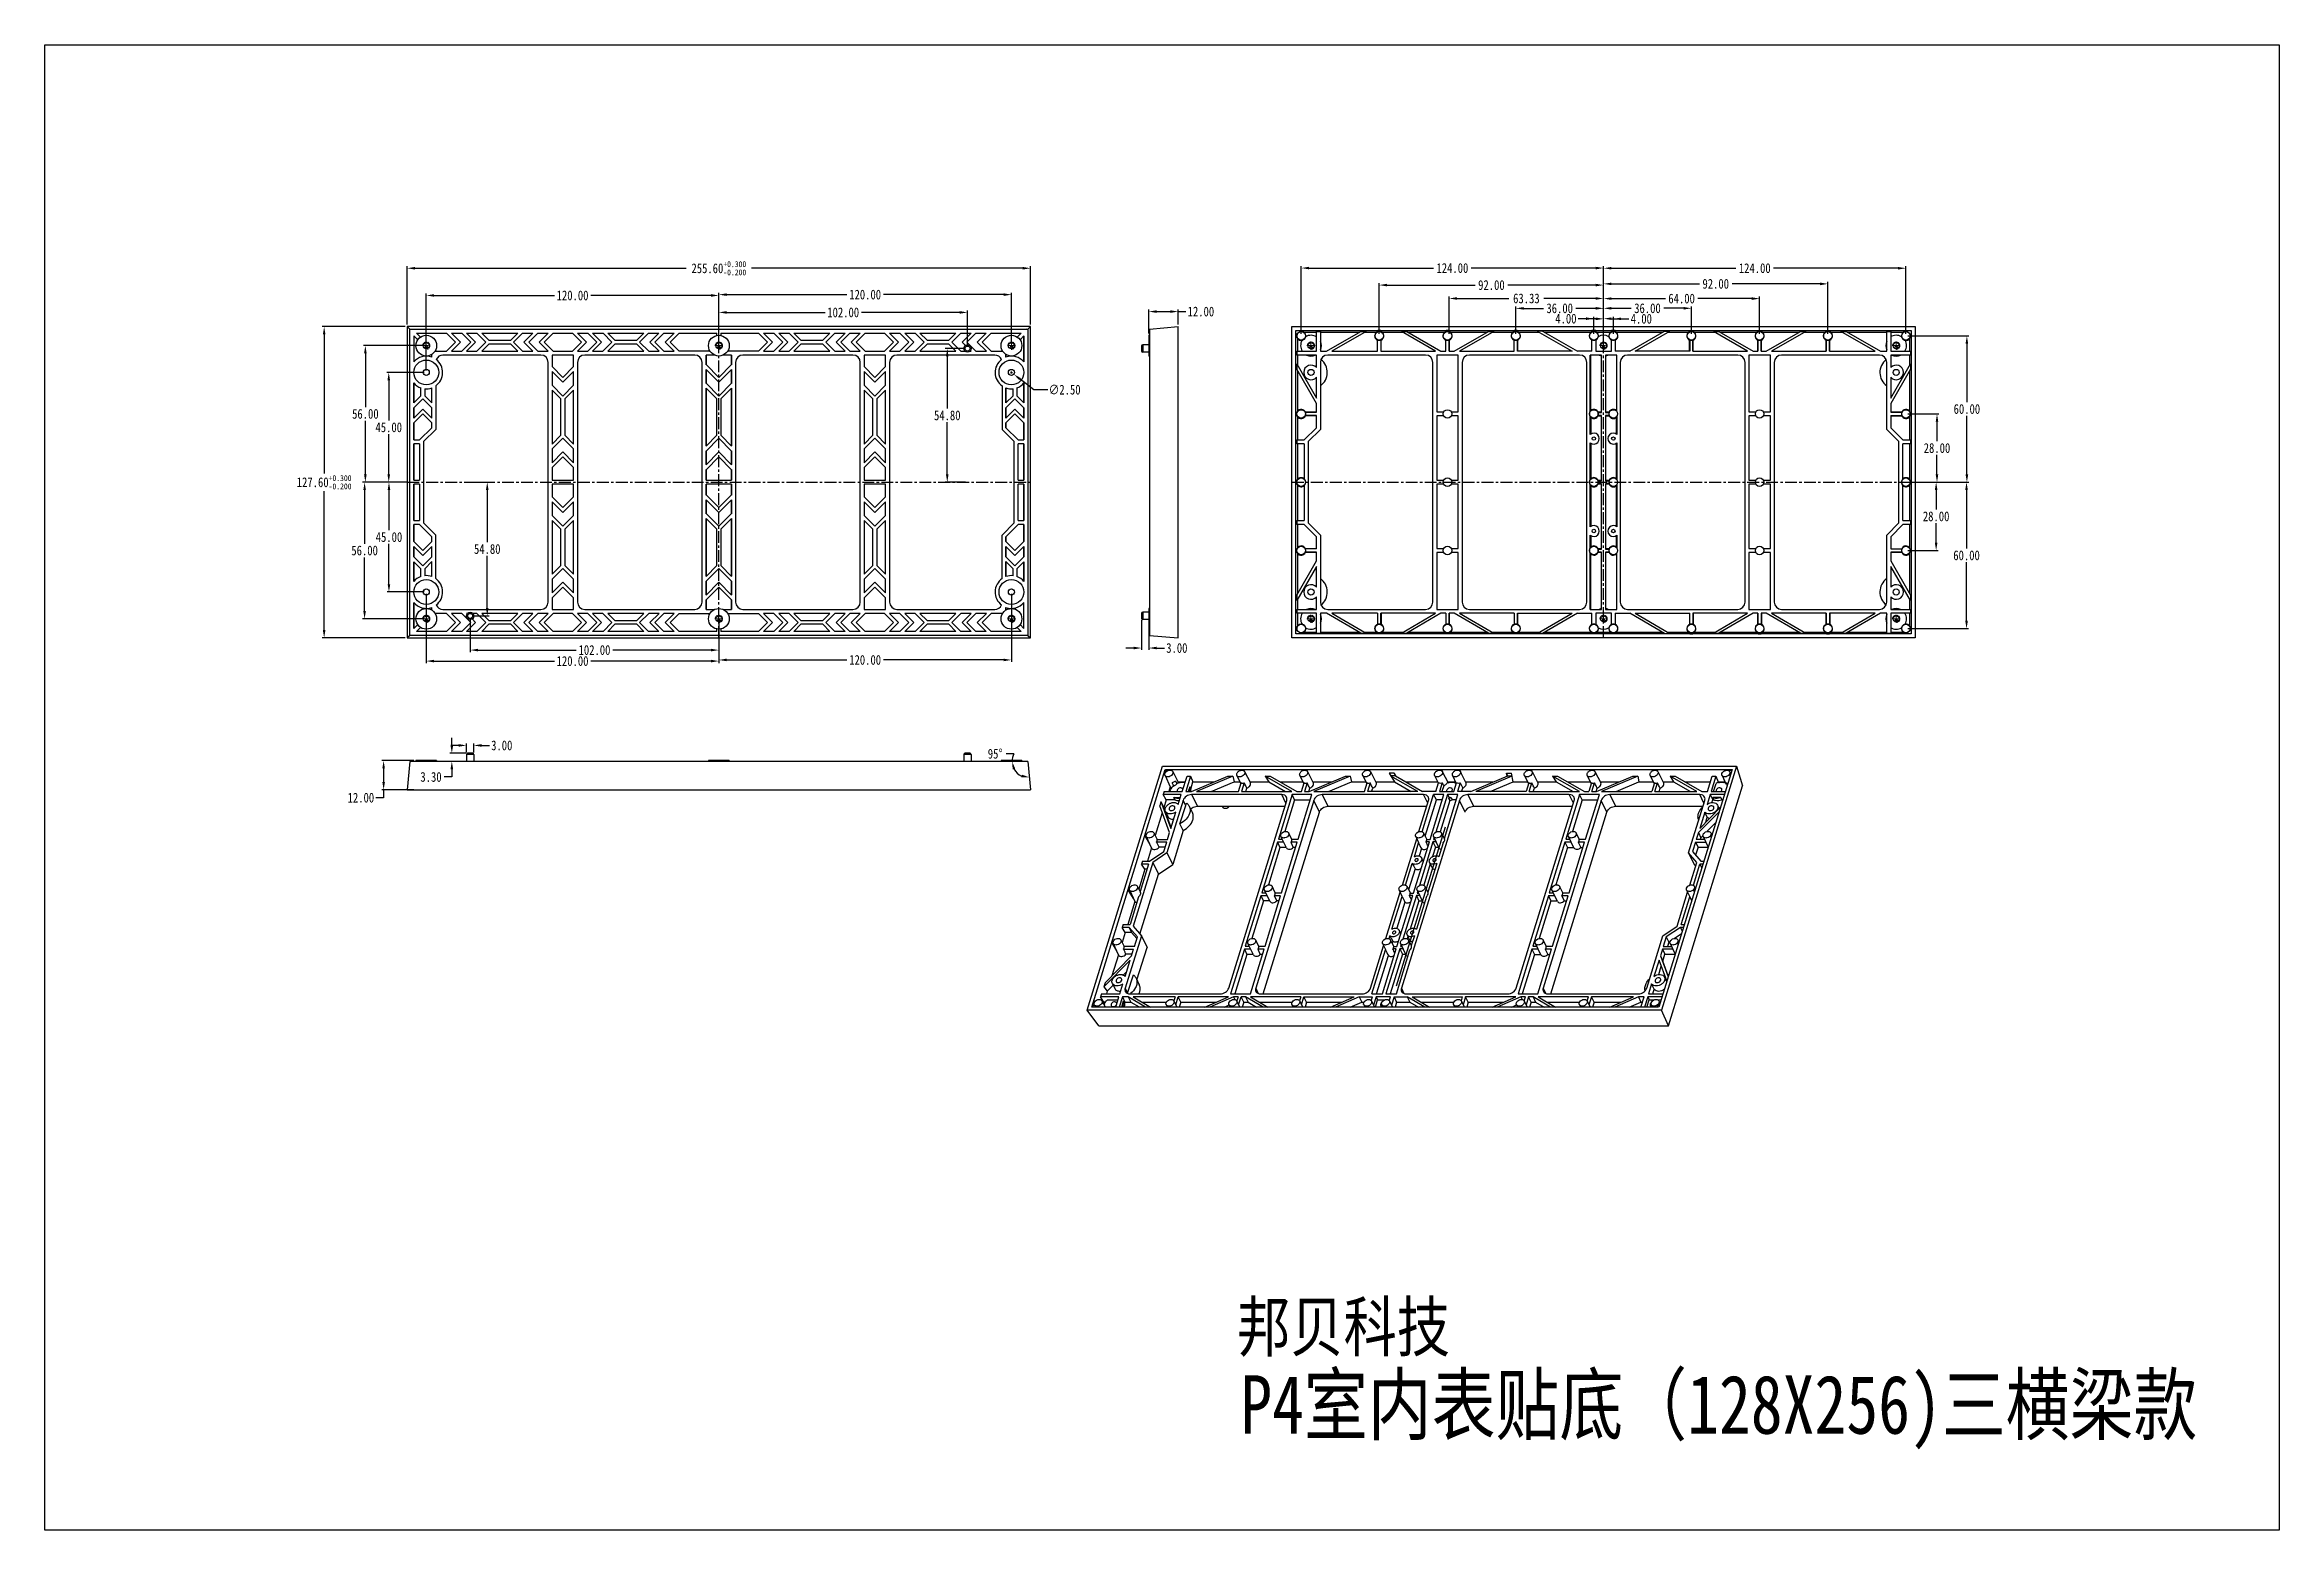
# Model space of a CAD drawing. Header units: inches. Extents: x -421 to 495, y -313 to 296.
import ezdxf

# ---------------------------------------------------------------- set-up
doc = ezdxf.new("R2010")
doc.units = ezdxf.units.IN
doc.header["$LTSCALE"] = 2.574606
doc.header["$MEASUREMENT"] = 0
doc.header["$PDMODE"] = 3
doc.header["$PDSIZE"] = 0.3125
doc.linetypes.add('CENTER', pattern=[0.6, 0.375, -0.075, 0.075, -0.075])
doc.linetypes.add('HIDDEN', pattern=[0.2, 0.1, -0.1])
doc.layers.get('0').update_dxf_attribs({"linetype": 'CONTINUOUS'})
doc.layers.get('Defpoints').update_dxf_attribs({"linetype": 'CONTINUOUS'})
doc.layers.add('dim', color=82, linetype='CONTINUOUS', lineweight=9)
doc.layers.add('screw', color=33, linetype='CONTINUOUS', lineweight=13)
doc.styles.get("Standard").update_dxf_attribs({"font": 'txt', "width": 0.8})
doc.styles.add('TXT', font='txt.shx', dxfattribs={"bigfont": 'gbcbig.shx'})
doc.dimstyles.get("Standard").update_dxf_attribs({"dimtxt": 0.15625, "dimasz": 0.1875, "dimexe": 0.18, "dimexo": 0.0625, "dimgap": 0.09, "dimtad": 0, "dimtih": 1, "dimtoh": 1, "dimzin": 4, "dimdsep": 46, "dimtxsty": 'Standard', "dimcen": 0.09, "dimadec": 0, "dimazin": 0, "dimtp": 0.01, "dimtm": 0.01, "dimtfac": 1, "dimtofl": 0, "dimtmove": 0, "dimatfit": 3, "dimfxl": 1, "dimtolj": 1, "dimtzin": 4, "dimarcsym": 0})

msp = doc.modelspace()

# ---------------------------------------------------------------- texts
at = {"color": 6, "insert": (67.70263, -219.57252), "char_height": 20, "width": 497.5265757, "attachment_point": 1}
msp.add_mtext('{\\fNSimSun|b0|i0|c134|p49;邦贝科技}', dxfattribs=at)
at = {"color": 2, "insert": (68.98575, -249.43119), "char_height": 24, "width": 4628.4212959, "attachment_point": 1}
msp.add_mtext('{\\fNSimSun|b0|i0|c134|p49;P4室内表贴底（128X256)三横梁款}', dxfattribs=at)

# ---------------------------------------------------------------- blocks, each defined once
blk = doc.blocks.new('screw_m3_g')
at = {"layer": 'screw', "color": 1, "linetype": 'CENTER', "ltscale": 0.591935}
for p, q in [((-1.65, 0), (1.65, 0)), ((0, -1.65), (0, 1.65))]:
    blk.add_line(p, q, dxfattribs=at)
at = {"layer": 'screw', "color": 33, "linetype": 'HIDDEN', "ltscale": 0.591935}
blk.add_circle((0, 0), 1.25, dxfattribs=at)
at = {"layer": 'screw', "color": 92, "linetype": 'HIDDEN', "ltscale": 0.591935}
blk.add_arc((0, 0), 1.5, 270, 180, dxfattribs=at)
at = {"layer": 'screw', "color": 6, "style": 'TXT'}
blk.add_text('M3', height=0.6, dxfattribs=at).set_placement((-0.51, -0.75))
blk = doc.blocks.new('*D1')
at = {"layer": 'Defpoints', "color": 0}
for p in [(-42.86, 186.26), (-144.86, 172.65), (-42.86, 171.45)]:
    blk.add_point(p, dxfattribs=at)
at = {"layer": 'dim', "color": 0, "lineweight": -2}
for p, q in [((-144.86, 173.45), (-144.86, 187.06)), ((-141.66, 186.26), (-101.32, 186.26)), ((-46.06, 186.26), (-86.39, 186.26)), ((-42.86, 172.25), (-42.86, 187.06))]:
    blk.add_line(p, q, dxfattribs=at)
at = {"layer": 'dim', "color": 0}
for points in [[(-141.66, 186.79), (-141.66, 185.73), (-144.86, 186.26)], [(-46.06, 186.79), (-46.06, 185.73), (-42.86, 186.26)]]:
    blk.add_solid(points, dxfattribs=at)
at = {"layer": 'dim', "color": 0, "insert": (-93.86, 186.26), "char_height": 4, "attachment_point": 5}
blk.add_mtext('\\A1;102.00', dxfattribs=at)
blk = doc.blocks.new('*D2')
at = {"layer": 'Defpoints', "color": 0}
for p in [(-24.86, 193.56), (-144.86, 172.65), (-24.86, 172.65)]:
    blk.add_point(p, dxfattribs=at)
at = {"layer": 'dim', "color": 0, "lineweight": -2}
for p, q in [((-144.86, 173.45), (-144.86, 194.36)), ((-141.66, 193.56), (-92.32, 193.56)), ((-28.06, 193.56), (-77.39, 193.56)), ((-24.86, 173.45), (-24.86, 194.36))]:
    blk.add_line(p, q, dxfattribs=at)
at = {"layer": 'dim', "color": 0}
for points in [[(-141.66, 194.09), (-141.66, 193.02), (-144.86, 193.56)], [(-28.06, 194.09), (-28.06, 193.02), (-24.86, 193.56)]]:
    blk.add_solid(points, dxfattribs=at)
at = {"layer": 'dim', "color": 0, "insert": (-84.86, 193.56), "char_height": 4, "attachment_point": 5}
blk.add_mtext('\\A1;120.00', dxfattribs=at)
blk = doc.blocks.new('*D3')
at = {"layer": 'Defpoints', "color": 0}
for p in [(-24.86, 71.65), (-144.86, 52.85), (-144.86, 43.79)]:
    blk.add_point(p, dxfattribs=at)
at = {"layer": 'dim', "color": 0, "lineweight": -2}
for p, q in [((-24.86, 70.85), (-24.86, 43)), ((-144.86, 52.05), (-144.86, 43)), ((-141.66, 43.79), (-92.32, 43.79)), ((-28.06, 43.79), (-77.39, 43.79))]:
    blk.add_line(p, q, dxfattribs=at)
at = {"layer": 'dim', "color": 0}
for points in [[(-141.66, 44.33), (-141.66, 43.26), (-144.86, 43.79)], [(-28.06, 44.33), (-28.06, 43.26), (-24.86, 43.79)]]:
    blk.add_solid(points, dxfattribs=at)
at = {"layer": 'dim', "color": 0, "insert": (-84.86, 43.79), "char_height": 4, "attachment_point": 5}
blk.add_mtext('\\A1;120.00', dxfattribs=at)
blk = doc.blocks.new('*D4')
at = {"layer": 'Defpoints', "color": 0}
for p in [(-246.86, 61.85), (-144.86, 60.65), (-144.86, 47.84)]:
    blk.add_point(p, dxfattribs=at)
at = {"layer": 'dim', "color": 0, "lineweight": -2}
for p, q in [((-246.86, 61.05), (-246.86, 47.04)), ((-144.86, 59.85), (-144.86, 47.04)), ((-243.66, 47.84), (-203.32, 47.84)), ((-148.06, 47.84), (-188.39, 47.84))]:
    blk.add_line(p, q, dxfattribs=at)
at = {"layer": 'dim', "color": 0}
for points in [[(-243.66, 48.37), (-243.66, 47.31), (-246.86, 47.84)], [(-148.06, 48.37), (-148.06, 47.31), (-144.86, 47.84)]]:
    blk.add_solid(points, dxfattribs=at)
at = {"layer": 'dim', "color": 0, "insert": (-195.86, 47.84), "char_height": 4, "attachment_point": 5}
blk.add_mtext('\\A1;102.00', dxfattribs=at)
blk = doc.blocks.new('*D5')
at = {"layer": 'Defpoints', "color": 0}
for p in [(-264.86, 71.65), (-144.86, 60.65), (-144.86, 43.33)]:
    blk.add_point(p, dxfattribs=at)
at = {"layer": 'dim', "color": 0, "lineweight": -2}
for p, q in [((-264.86, 70.85), (-264.86, 42.53)), ((-144.86, 59.85), (-144.86, 42.53)), ((-261.66, 43.33), (-212.32, 43.33)), ((-148.06, 43.33), (-197.39, 43.33))]:
    blk.add_line(p, q, dxfattribs=at)
at = {"layer": 'dim', "color": 0}
for points in [[(-261.66, 43.86), (-261.66, 42.79), (-264.86, 43.33)], [(-148.06, 43.86), (-148.06, 42.79), (-144.86, 43.33)]]:
    blk.add_solid(points, dxfattribs=at)
at = {"layer": 'dim', "color": 0, "insert": (-204.86, 43.33), "char_height": 4, "attachment_point": 5}
blk.add_mtext('\\A1;120.00', dxfattribs=at)
blk = doc.blocks.new('*D6')
at = {"layer": 'Defpoints', "color": 0}
for p in [(-264.86, 193.22), (-144.86, 173.15), (-264.86, 161.65)]:
    blk.add_point(p, dxfattribs=at)
at = {"layer": 'dim', "color": 0, "lineweight": -2}
for p, q in [((-264.86, 162.45), (-264.86, 194.02)), ((-261.66, 193.22), (-212.32, 193.22)), ((-148.06, 193.22), (-197.39, 193.22)), ((-144.86, 173.94), (-144.86, 194.02))]:
    blk.add_line(p, q, dxfattribs=at)
at = {"layer": 'dim', "color": 0}
for points in [[(-261.66, 193.76), (-261.66, 192.69), (-264.86, 193.22)], [(-148.06, 193.76), (-148.06, 192.69), (-144.86, 193.22)]]:
    blk.add_solid(points, dxfattribs=at)
at = {"layer": 'dim', "color": 0, "insert": (-204.86, 193.22), "char_height": 4, "attachment_point": 5}
blk.add_mtext('\\A1;120.00', dxfattribs=at)
blk = doc.blocks.new('*D7')
at = {"layer": 'Defpoints', "color": 0}
for p in [(-17.06, 204.37), (-272.66, 180.45), (-17.06, 180.45)]:
    blk.add_point(p, dxfattribs=at)
at = {"layer": 'dim', "color": 0, "lineweight": -2}
for p, q in [((-272.66, 181.25), (-272.66, 205.16)), ((-269.46, 204.37), (-158.24, 204.37)), ((-20.26, 204.37), (-131.47, 204.37)), ((-17.06, 181.25), (-17.06, 205.16))]:
    blk.add_line(p, q, dxfattribs=at)
at = {"layer": 'dim', "color": 0}
for points in [[(-269.46, 204.9), (-269.46, 203.83), (-272.66, 204.37)], [(-20.26, 204.9), (-20.26, 203.83), (-17.06, 204.37)]]:
    blk.add_solid(points, dxfattribs=at)
at = {"layer": 'dim', "color": 0, "insert": (-144.86, 204.37), "char_height": 4, "attachment_point": 5}
blk.add_mtext('\\A1;255.60{\\H2.400000;\\S+0.300^ -0.200;}', dxfattribs=at)
blk = doc.blocks.new('*D8')
at = {"layer": 'Defpoints', "color": 0}
for p in [(-280.24, 161.65), (-264.86, 161.65), (-272.66, 116.65)]:
    blk.add_point(p, dxfattribs=at)
at = {"layer": 'dim', "color": 0, "lineweight": -2}
for p, q in [((-265.66, 161.65), (-281.04, 161.65)), ((-280.24, 158.45), (-280.24, 141.95)), ((-280.24, 119.85), (-280.24, 136.35)), ((-273.46, 116.65), (-281.04, 116.65))]:
    blk.add_line(p, q, dxfattribs=at)
at = {"layer": 'dim', "color": 0}
for points in [[(-280.77, 158.45), (-279.7, 158.45), (-280.24, 161.65)], [(-280.77, 119.85), (-279.7, 119.85), (-280.24, 116.65)]]:
    blk.add_solid(points, dxfattribs=at)
at = {"layer": 'dim', "color": 0, "insert": (-280.24, 139.15), "char_height": 4, "attachment_point": 5}
blk.add_mtext('\\A1;45.00', dxfattribs=at)
blk = doc.blocks.new('*D9')
at = {"layer": 'Defpoints', "color": 0}
for p in [(-289.83, 172.65), (-264.86, 172.65), (-271.63, 116.65)]:
    blk.add_point(p, dxfattribs=at)
at = {"layer": 'dim', "color": 0, "lineweight": -2}
for p, q in [((-265.66, 172.65), (-290.63, 172.65)), ((-289.83, 169.45), (-289.83, 147.45)), ((-289.83, 119.85), (-289.83, 141.85)), ((-272.43, 116.65), (-290.63, 116.65))]:
    blk.add_line(p, q, dxfattribs=at)
at = {"layer": 'dim', "color": 0}
for points in [[(-290.37, 169.45), (-289.3, 169.45), (-289.83, 172.65)], [(-290.37, 119.85), (-289.3, 119.85), (-289.83, 116.65)]]:
    blk.add_solid(points, dxfattribs=at)
at = {"layer": 'dim', "color": 0, "insert": (-289.83, 144.65), "char_height": 4, "attachment_point": 5}
blk.add_mtext('\\A1;56.00', dxfattribs=at)
blk = doc.blocks.new('*D10')
at = {"layer": 'Defpoints', "color": 0}
for p in [(-272.66, 116.65), (-280.15, 71.65), (-264.86, 71.65)]:
    blk.add_point(p, dxfattribs=at)
at = {"layer": 'dim', "color": 0, "lineweight": -2}
for p, q in [((-273.46, 116.65), (-280.95, 116.65)), ((-280.15, 113.45), (-280.15, 96.95)), ((-280.15, 74.85), (-280.15, 91.35)), ((-265.66, 71.65), (-280.95, 71.65))]:
    blk.add_line(p, q, dxfattribs=at)
at = {"layer": 'dim', "color": 0}
for points in [[(-280.69, 113.45), (-279.62, 113.45), (-280.15, 116.65)], [(-280.69, 74.85), (-279.62, 74.85), (-280.15, 71.65)]]:
    blk.add_solid(points, dxfattribs=at)
at = {"layer": 'dim', "color": 0, "insert": (-280.15, 94.15), "char_height": 4, "attachment_point": 5}
blk.add_mtext('\\A1;45.00', dxfattribs=at)
blk = doc.blocks.new('*D11')
at = {"layer": 'Defpoints', "color": 0}
for p in [(-271.63, 116.65), (-290.14, 60.65), (-264.86, 60.65)]:
    blk.add_point(p, dxfattribs=at)
at = {"layer": 'dim', "color": 0, "lineweight": -2}
for p, q in [((-272.43, 116.65), (-290.94, 116.65)), ((-290.14, 113.45), (-290.14, 91.45)), ((-290.14, 63.85), (-290.14, 85.85)), ((-265.66, 60.65), (-290.94, 60.65))]:
    blk.add_line(p, q, dxfattribs=at)
at = {"layer": 'dim', "color": 0}
for points in [[(-290.68, 113.45), (-289.61, 113.45), (-290.14, 116.65)], [(-290.68, 63.85), (-289.61, 63.85), (-290.14, 60.65)]]:
    blk.add_solid(points, dxfattribs=at)
at = {"layer": 'dim', "color": 0, "insert": (-290.14, 88.65), "char_height": 4, "attachment_point": 5}
blk.add_mtext('\\A1;56.00', dxfattribs=at)
blk = doc.blocks.new('*D12')
at = {"layer": 'Defpoints', "color": 0}
for p in [(-246.86, 116.65), (-239.85, 116.65), (-246.86, 61.85)]:
    blk.add_point(p, dxfattribs=at)
at = {"layer": 'dim', "color": 0, "lineweight": -2}
for p, q in [((-246.06, 116.65), (-239.05, 116.65)), ((-239.85, 113.45), (-239.85, 92.05)), ((-239.85, 65.05), (-239.85, 86.45)), ((-246.06, 61.85), (-239.05, 61.85))]:
    blk.add_line(p, q, dxfattribs=at)
at = {"layer": 'dim', "color": 0}
for points in [[(-240.38, 113.45), (-239.31, 113.45), (-239.85, 116.65)], [(-240.38, 65.05), (-239.31, 65.05), (-239.85, 61.85)]]:
    blk.add_solid(points, dxfattribs=at)
at = {"layer": 'dim', "color": 0, "insert": (-239.85, 89.25), "char_height": 4, "attachment_point": 5}
blk.add_mtext('\\A1;54.80', dxfattribs=at)
blk = doc.blocks.new('*D13')
at = {"layer": 'Defpoints', "color": 0}
for p in [(-42.86, 171.45), (-51.18, 116.65), (-42.86, 116.65)]:
    blk.add_point(p, dxfattribs=at)
at = {"layer": 'dim', "color": 0, "lineweight": -2}
for p, q in [((-43.66, 171.45), (-51.98, 171.45)), ((-51.18, 168.25), (-51.18, 146.85)), ((-51.18, 119.85), (-51.18, 141.25)), ((-43.66, 116.65), (-51.98, 116.65))]:
    blk.add_line(p, q, dxfattribs=at)
at = {"layer": 'dim', "color": 0}
for points in [[(-51.71, 168.25), (-50.65, 168.25), (-51.18, 171.45)], [(-51.71, 119.85), (-50.65, 119.85), (-51.18, 116.65)]]:
    blk.add_solid(points, dxfattribs=at)
at = {"layer": 'dim', "color": 0, "insert": (-51.18, 144.05), "char_height": 4, "attachment_point": 5}
blk.add_mtext('\\A1;54.80', dxfattribs=at)
blk = doc.blocks.new('*D14')
at = {"layer": 'Defpoints', "color": 0}
for p in [(-272.66, 180.45), (-306.73, 52.85), (-272.66, 52.85)]:
    blk.add_point(p, dxfattribs=at)
at = {"layer": 'dim', "color": 0, "lineweight": -2}
for p, q in [((-273.46, 180.45), (-307.53, 180.45)), ((-306.73, 177.25), (-306.73, 120.25)), ((-306.73, 56.05), (-306.73, 113.05)), ((-273.46, 52.85), (-307.53, 52.85))]:
    blk.add_line(p, q, dxfattribs=at)
at = {"layer": 'dim', "color": 0}
for points in [[(-307.27, 177.25), (-306.2, 177.25), (-306.73, 180.45)], [(-307.27, 56.05), (-306.2, 56.05), (-306.73, 52.85)]]:
    blk.add_solid(points, dxfattribs=at)
at = {"layer": 'dim', "color": 0, "insert": (-306.73, 116.65), "char_height": 4, "attachment_point": 5}
blk.add_mtext('\\A1;127.60{\\H2.400000;\\S+0.300^ -0.200;}', dxfattribs=at)
blk = doc.blocks.new('*D15')
at = {"layer": 'Defpoints', "color": 0}
for p in [(-269.11, 2.51), (-282.34, -9.49), (-269.11, -9.49)]:
    blk.add_point(p, dxfattribs=at)
at = {"layer": 'dim', "color": 0, "lineweight": -2}
for p, q in [((-269.91, 2.51), (-283.14, 2.51)), ((-282.34, -0.69), (-282.34, -6.29)), ((-282.34, -12.69), (-285.54, -12.69)), ((-269.91, -9.49), (-283.14, -9.49)), ((-282.34, -9.49), (-282.34, -12.69))]:
    blk.add_line(p, q, dxfattribs=at)
at = {"layer": 'dim', "color": 0}
for points in [[(-282.87, -0.69), (-281.81, -0.69), (-282.34, 2.51)], [(-282.87, -6.29), (-281.81, -6.29), (-282.34, -9.49)]]:
    blk.add_solid(points, dxfattribs=at)
at = {"layer": 'dim', "color": 0, "insert": (-291.67, -12.69), "char_height": 4, "attachment_point": 5}
blk.add_mtext('\\A1;12.00', dxfattribs=at)
blk = doc.blocks.new('*D16')
at = {"layer": 'Defpoints', "color": 0}
for p in [(-248.36, 5.01), (-245.36, 8.74), (-245.36, 5.01)]:
    blk.add_point(p, dxfattribs=at)
at = {"layer": 'dim', "color": 0, "lineweight": -2}
for p, q in [((-248.36, 5.81), (-248.36, 9.54)), ((-245.36, 5.81), (-245.36, 9.54)), ((-251.56, 8.74), (-254.76, 8.74)), ((-242.16, 8.74), (-238.96, 8.74))]:
    blk.add_line(p, q, dxfattribs=at)
at = {"layer": 'dim', "color": 0}
for points in [[(-251.56, 9.28), (-251.56, 8.21), (-248.36, 8.74)], [(-242.16, 9.28), (-242.16, 8.21), (-245.36, 8.74)]]:
    blk.add_solid(points, dxfattribs=at)
at = {"layer": 'dim', "color": 0, "insert": (-233.89, 8.74), "char_height": 4, "attachment_point": 5}
blk.add_mtext('\\A1;3.00', dxfattribs=at)
blk = doc.blocks.new('*D17')
at = {"layer": 'Defpoints', "color": 0}
for p in [(-254.38, 2.21), (-248.36, 2.21), (-247.86, 5.51)]:
    blk.add_point(p, dxfattribs=at)
at = {"layer": 'dim', "color": 0, "lineweight": -2}
for p, q in [((-254.38, 8.71), (-254.38, 11.91)), ((-248.66, 5.51), (-255.18, 5.51)), ((-249.16, 2.21), (-255.18, 2.21)), ((-254.38, -4.19), (-257.58, -4.19)), ((-254.38, -0.99), (-254.38, -4.19))]:
    blk.add_line(p, q, dxfattribs=at)
at = {"layer": 'dim', "color": 0}
for points in [[(-254.91, 8.71), (-253.84, 8.71), (-254.38, 5.51)], [(-254.91, -0.99), (-253.84, -0.99), (-254.38, 2.21)]]:
    blk.add_solid(points, dxfattribs=at)
at = {"layer": 'dim', "color": 0, "insert": (-262.91, -4.19), "char_height": 4, "attachment_point": 5}
blk.add_mtext('\\A1;3.30', dxfattribs=at)
blk = doc.blocks.new('*D18')
at = {"layer": 'Defpoints', "color": 0}
for p in [(-271.63, 2.21), (-18.08, 2.21), (-18.08, 2.21), (-21.01, -3.63), (-17.06, -9.49)]:
    blk.add_point(p, dxfattribs=at)
at = {"layer": 'dim', "color": 0, "lineweight": -2}
blk.add_line((-23.84, 5.32), (-27.04, 5.32), dxfattribs=at)
for start, end in [(151.6724, 180), (208.3276, 246.6724)]:
    blk.add_arc((-18.08, 2.21), 6.54, start, end, dxfattribs=at)
at = {"layer": 'dim', "color": 0}
for points in [[(-24.35, -1.02), (-23.32, -0.76), (-24.62, 2.21)], [(-20.58, -3.26), (-20.75, -4.32), (-17.51, -4.3)]]:
    blk.add_solid(points, dxfattribs=at)
at = {"layer": 'dim', "color": 0, "insert": (-31.57, 5.32), "char_height": 4, "attachment_point": 5}
blk.add_mtext('\\A1;95°', dxfattribs=at)
blk = doc.blocks.new('*D19')
at = {"layer": 'Defpoints', "color": 0}
for p in [(213.99, 183.7), (213.99, 176.65), (217.99, 172.65)]:
    blk.add_point(p, dxfattribs=at)
at = {"layer": 'dim', "color": 0, "lineweight": -2}
for p, q in [((210.79, 183.7), (207.59, 183.7)), ((213.99, 177.45), (213.99, 184.5)), ((217.99, 173.45), (217.99, 184.5)), ((221.19, 183.7), (224.39, 183.7))]:
    blk.add_line(p, q, dxfattribs=at)
at = {"layer": 'dim', "color": 0}
for points in [[(210.79, 184.24), (210.79, 183.17), (213.99, 183.7)], [(221.19, 184.24), (221.19, 183.17), (217.99, 183.7)]]:
    blk.add_solid(points, dxfattribs=at)
at = {"layer": 'dim', "color": 0, "insert": (202.53, 183.7), "char_height": 4, "attachment_point": 5}
blk.add_mtext('\\A1;4.00', dxfattribs=at)
blk = doc.blocks.new('*D20')
at = {"layer": 'Defpoints', "color": 0}
for p in [(221.99, 183.64), (217.99, 176.9), (221.99, 176.65)]:
    blk.add_point(p, dxfattribs=at)
at = {"layer": 'dim', "color": 0, "lineweight": -2}
for p, q in [((214.79, 183.64), (211.59, 183.64)), ((217.99, 177.7), (217.99, 184.44)), ((221.99, 177.45), (221.99, 184.44)), ((225.19, 183.64), (228.39, 183.64))]:
    blk.add_line(p, q, dxfattribs=at)
at = {"layer": 'dim', "color": 0}
for points in [[(214.79, 184.17), (214.79, 183.1), (217.99, 183.64)], [(225.19, 184.17), (225.19, 183.1), (221.99, 183.64)]]:
    blk.add_solid(points, dxfattribs=at)
at = {"layer": 'dim', "color": 0, "insert": (233.46, 183.64), "char_height": 4, "attachment_point": 5}
blk.add_mtext('\\A1;4.00', dxfattribs=at)
blk = doc.blocks.new('*D21')
at = {"layer": 'Defpoints', "color": 0}
for p in [(253.99, 187.96), (253.99, 176.65), (217.99, 172.65)]:
    blk.add_point(p, dxfattribs=at)
at = {"layer": 'dim', "color": 0, "lineweight": -2}
for p, q in [((217.99, 173.45), (217.99, 188.76)), ((221.19, 187.96), (229.32, 187.96)), ((250.79, 187.96), (242.66, 187.96)), ((253.99, 177.45), (253.99, 188.76))]:
    blk.add_line(p, q, dxfattribs=at)
at = {"layer": 'dim', "color": 0}
for points in [[(221.19, 188.49), (221.19, 187.42), (217.99, 187.96)], [(250.79, 188.49), (250.79, 187.42), (253.99, 187.96)]]:
    blk.add_solid(points, dxfattribs=at)
at = {"layer": 'dim', "color": 0, "insert": (235.99, 187.96), "char_height": 4, "attachment_point": 5}
blk.add_mtext('\\A1;36.00', dxfattribs=at)
blk = doc.blocks.new('*D22')
at = {"layer": 'Defpoints', "color": 0}
for p in [(181.99, 187.94), (181.99, 176.65), (217.99, 172.65)]:
    blk.add_point(p, dxfattribs=at)
at = {"layer": 'dim', "color": 0, "lineweight": -2}
for p, q in [((181.99, 177.45), (181.99, 188.74)), ((185.19, 187.94), (193.32, 187.94)), ((214.79, 187.94), (206.66, 187.94)), ((217.99, 173.45), (217.99, 188.74))]:
    blk.add_line(p, q, dxfattribs=at)
at = {"layer": 'dim', "color": 0}
for points in [[(185.19, 188.47), (185.19, 187.4), (181.99, 187.94)], [(214.79, 188.47), (214.79, 187.4), (217.99, 187.94)]]:
    blk.add_solid(points, dxfattribs=at)
at = {"layer": 'dim', "color": 0, "insert": (199.99, 187.94), "char_height": 4, "attachment_point": 5}
blk.add_mtext('\\A1;36.00', dxfattribs=at)
blk = doc.blocks.new('*D23')
at = {"layer": 'Defpoints', "color": 0}
for p in [(154.66, 191.99), (154.66, 176.65), (217.99, 172.65)]:
    blk.add_point(p, dxfattribs=at)
at = {"layer": 'dim', "color": 0, "lineweight": -2}
for p, q in [((154.66, 177.45), (154.66, 192.79)), ((217.99, 173.45), (217.99, 192.79)), ((157.86, 191.99), (179.13, 191.99)), ((214.79, 191.99), (193.53, 191.99))]:
    blk.add_line(p, q, dxfattribs=at)
at = {"layer": 'dim', "color": 0}
for points in [[(157.86, 192.52), (157.86, 191.45), (154.66, 191.99)], [(214.79, 192.52), (214.79, 191.45), (217.99, 191.99)]]:
    blk.add_solid(points, dxfattribs=at)
at = {"layer": 'dim', "color": 0, "insert": (186.33, 191.99), "char_height": 4, "attachment_point": 5}
blk.add_mtext('\\A1;63.33', dxfattribs=at)
blk = doc.blocks.new('*D24')
at = {"layer": 'Defpoints', "color": 0}
for p in [(281.99, 191.93), (281.99, 176.65), (217.99, 172.65)]:
    blk.add_point(p, dxfattribs=at)
at = {"layer": 'dim', "color": 0, "lineweight": -2}
for p, q in [((217.99, 173.45), (217.99, 192.73)), ((281.99, 177.45), (281.99, 192.73)), ((221.19, 191.93), (243.32, 191.93)), ((278.79, 191.93), (256.66, 191.93))]:
    blk.add_line(p, q, dxfattribs=at)
at = {"layer": 'dim', "color": 0}
for points in [[(221.19, 192.46), (221.19, 191.39), (217.99, 191.93)], [(278.79, 192.46), (278.79, 191.39), (281.99, 191.93)]]:
    blk.add_solid(points, dxfattribs=at)
at = {"layer": 'dim', "color": 0, "insert": (249.99, 191.93), "char_height": 4, "attachment_point": 5}
blk.add_mtext('\\A1;64.00', dxfattribs=at)
blk = doc.blocks.new('*D25')
at = {"layer": 'Defpoints', "color": 0}
for p in [(309.99, 197.97), (309.99, 176.65), (217.99, 172.65)]:
    blk.add_point(p, dxfattribs=at)
at = {"layer": 'dim', "color": 0, "lineweight": -2}
for p, q in [((217.99, 173.45), (217.99, 198.77)), ((221.19, 197.97), (257.32, 197.97)), ((306.79, 197.97), (270.66, 197.97)), ((309.99, 177.45), (309.99, 198.77))]:
    blk.add_line(p, q, dxfattribs=at)
at = {"layer": 'dim', "color": 0}
for points in [[(221.19, 198.5), (221.19, 197.43), (217.99, 197.97)], [(306.79, 198.5), (306.79, 197.43), (309.99, 197.97)]]:
    blk.add_solid(points, dxfattribs=at)
at = {"layer": 'dim', "color": 0, "insert": (263.99, 197.97), "char_height": 4, "attachment_point": 5}
blk.add_mtext('\\A1;92.00', dxfattribs=at)
blk = doc.blocks.new('*D26')
at = {"layer": 'Defpoints', "color": 0}
for p in [(125.99, 197.47), (125.99, 176.65), (217.99, 172.65)]:
    blk.add_point(p, dxfattribs=at)
at = {"layer": 'dim', "color": 0, "lineweight": -2}
for p, q in [((125.99, 177.45), (125.99, 198.27)), ((129.19, 197.47), (165.32, 197.47)), ((214.79, 197.47), (178.66, 197.47)), ((217.99, 173.45), (217.99, 198.27))]:
    blk.add_line(p, q, dxfattribs=at)
at = {"layer": 'dim', "color": 0}
for points in [[(129.19, 198.01), (129.19, 196.94), (125.99, 197.47)], [(214.79, 198.01), (214.79, 196.94), (217.99, 197.47)]]:
    blk.add_solid(points, dxfattribs=at)
at = {"layer": 'dim', "color": 0, "insert": (171.99, 197.47), "char_height": 4, "attachment_point": 5}
blk.add_mtext('\\A1;92.00', dxfattribs=at)
blk = doc.blocks.new('*D27')
at = {"layer": 'Defpoints', "color": 0}
for p in [(93.99, 204.45), (93.99, 176.65), (217.99, 172.65)]:
    blk.add_point(p, dxfattribs=at)
at = {"layer": 'dim', "color": 0, "lineweight": -2}
for p, q in [((93.99, 177.45), (93.99, 205.25)), ((97.19, 204.45), (148.26, 204.45)), ((214.79, 204.45), (163.72, 204.45)), ((217.99, 173.45), (217.99, 205.25))]:
    blk.add_line(p, q, dxfattribs=at)
at = {"layer": 'dim', "color": 0}
for points in [[(97.19, 204.98), (97.19, 203.92), (93.99, 204.45)], [(214.79, 204.98), (214.79, 203.92), (217.99, 204.45)]]:
    blk.add_solid(points, dxfattribs=at)
at = {"layer": 'dim', "color": 0, "insert": (155.99, 204.45), "char_height": 4, "attachment_point": 5}
blk.add_mtext('\\A1;124.00', dxfattribs=at)
blk = doc.blocks.new('*D28')
at = {"layer": 'Defpoints', "color": 0}
for p in [(341.99, 204.38), (341.99, 176.65), (217.99, 172.65)]:
    blk.add_point(p, dxfattribs=at)
at = {"layer": 'dim', "color": 0, "lineweight": -2}
for p, q in [((217.99, 173.45), (217.99, 205.18)), ((221.19, 204.38), (272.26, 204.38)), ((338.79, 204.38), (287.72, 204.38)), ((341.99, 177.45), (341.99, 205.18))]:
    blk.add_line(p, q, dxfattribs=at)
at = {"layer": 'dim', "color": 0}
for points in [[(221.19, 204.91), (221.19, 203.85), (217.99, 204.38)], [(338.79, 204.91), (338.79, 203.85), (341.99, 204.38)]]:
    blk.add_solid(points, dxfattribs=at)
at = {"layer": 'dim', "color": 0, "insert": (279.99, 204.38), "char_height": 4, "attachment_point": 5}
blk.add_mtext('\\A1;124.00', dxfattribs=at)
blk = doc.blocks.new('*D29')
at = {"layer": 'Defpoints', "color": 0}
for p in [(341.99, 144.65), (354.73, 144.65), (341.99, 116.65)]:
    blk.add_point(p, dxfattribs=at)
at = {"layer": 'dim', "color": 0, "lineweight": -2}
for p, q in [((342.79, 144.65), (355.53, 144.65)), ((354.73, 141.45), (354.73, 133.45)), ((354.73, 119.85), (354.73, 127.85)), ((342.79, 116.65), (355.53, 116.65))]:
    blk.add_line(p, q, dxfattribs=at)
at = {"layer": 'dim', "color": 0}
for points in [[(354.2, 141.45), (355.26, 141.45), (354.73, 144.65)], [(354.2, 119.85), (355.26, 119.85), (354.73, 116.65)]]:
    blk.add_solid(points, dxfattribs=at)
at = {"layer": 'dim', "color": 0, "insert": (354.73, 130.65), "char_height": 4, "attachment_point": 5}
blk.add_mtext('\\A1;28.00', dxfattribs=at)
blk = doc.blocks.new('*D30')
at = {"layer": 'Defpoints', "color": 0}
for p in [(341.99, 176.65), (366.99, 176.65), (341.99, 116.65)]:
    blk.add_point(p, dxfattribs=at)
at = {"layer": 'dim', "color": 0, "lineweight": -2}
for p, q in [((342.79, 176.65), (367.79, 176.65)), ((366.99, 173.45), (366.99, 149.45)), ((366.99, 119.85), (366.99, 143.85)), ((342.79, 116.65), (367.79, 116.65))]:
    blk.add_line(p, q, dxfattribs=at)
at = {"layer": 'dim', "color": 0}
for points in [[(366.45, 173.45), (367.52, 173.45), (366.99, 176.65)], [(366.45, 119.85), (367.52, 119.85), (366.99, 116.65)]]:
    blk.add_solid(points, dxfattribs=at)
at = {"layer": 'dim', "color": 0, "insert": (366.99, 146.65), "char_height": 4, "attachment_point": 5}
blk.add_mtext('\\A1;60.00', dxfattribs=at)
blk = doc.blocks.new('*D31')
at = {"layer": 'Defpoints', "color": 0}
for p in [(341.99, 116.65), (341.99, 88.65), (354.38, 88.65)]:
    blk.add_point(p, dxfattribs=at)
at = {"layer": 'dim', "color": 0, "lineweight": -2}
for p, q in [((342.79, 116.65), (355.18, 116.65)), ((354.38, 113.45), (354.38, 105.45)), ((354.38, 91.85), (354.38, 99.85)), ((342.79, 88.65), (355.18, 88.65))]:
    blk.add_line(p, q, dxfattribs=at)
at = {"layer": 'dim', "color": 0}
for points in [[(353.84, 113.45), (354.91, 113.45), (354.38, 116.65)], [(353.84, 91.85), (354.91, 91.85), (354.38, 88.65)]]:
    blk.add_solid(points, dxfattribs=at)
at = {"layer": 'dim', "color": 0, "insert": (354.38, 102.65), "char_height": 4, "attachment_point": 5}
blk.add_mtext('\\A1;28.00', dxfattribs=at)
blk = doc.blocks.new('*D32')
at = {"layer": 'Defpoints', "color": 0}
for p in [(341.99, 116.65), (366.85, 116.65), (341.99, 56.65)]:
    blk.add_point(p, dxfattribs=at)
at = {"layer": 'dim', "color": 0, "lineweight": -2}
for p, q in [((342.79, 116.65), (367.65, 116.65)), ((366.85, 113.45), (366.85, 89.45)), ((366.85, 59.85), (366.85, 83.85)), ((342.79, 56.65), (367.65, 56.65))]:
    blk.add_line(p, q, dxfattribs=at)
at = {"layer": 'dim', "color": 0}
for points in [[(366.31, 113.45), (367.38, 113.45), (366.85, 116.65)], [(366.31, 59.85), (367.38, 59.85), (366.85, 56.65)]]:
    blk.add_solid(points, dxfattribs=at)
at = {"layer": 'dim', "color": 0, "insert": (366.85, 86.65), "char_height": 4, "attachment_point": 5}
blk.add_mtext('\\A1;60.00', dxfattribs=at)
blk = doc.blocks.new('*D33')
at = {"layer": 'Defpoints', "color": 0}
for p in [(-25.85, 162.41), (-23.87, 160.88)]:
    blk.add_point(p, dxfattribs=at)
at = {"layer": 'dim', "color": 0, "lineweight": -2}
for p, q in [((-25.28, 161.65), (-24.43, 161.65)), ((-24.86, 161.22), (-24.86, 162.07)), ((-15.71, 154.58), (-21.33, 158.93)), ((-9.98, 154.58), (-15.71, 154.58))]:
    blk.add_line(p, q, dxfattribs=at)
at = {"layer": 'dim', "color": 0}
blk.add_solid([(-21.01, 159.35), (-21.66, 158.5), (-23.87, 160.88)], dxfattribs=at)
at = {"layer": 'dim', "color": 0, "insert": (-3.04, 154.58), "char_height": 4, "attachment_point": 5}
blk.add_mtext('\\A1;∅2.50', dxfattribs=at)
blk = doc.blocks.new('*D34')
at = {"layer": 'Defpoints', "color": 0}
for p in [(43.5, 186.61), (31.5, 176.89), (43.5, 180.45)]:
    blk.add_point(p, dxfattribs=at)
at = {"layer": 'dim', "color": 0, "lineweight": -2}
for p, q in [((31.5, 177.69), (31.5, 187.41)), ((34.7, 186.61), (40.3, 186.61)), ((43.5, 181.25), (43.5, 187.41)), ((43.5, 186.61), (46.7, 186.61))]:
    blk.add_line(p, q, dxfattribs=at)
at = {"layer": 'dim', "color": 0}
for points in [[(34.7, 187.15), (34.7, 186.08), (31.5, 186.61)], [(40.3, 187.15), (40.3, 186.08), (43.5, 186.61)]]:
    blk.add_solid(points, dxfattribs=at)
at = {"layer": 'dim', "color": 0, "insert": (52.84, 186.61), "char_height": 4, "attachment_point": 5}
blk.add_mtext('\\A1;12.00', dxfattribs=at)
blk = doc.blocks.new('*D35')
at = {"layer": 'Defpoints', "color": 0}
for p in [(28.5, 60.85), (31.5, 60.35), (31.5, 48.68)]:
    blk.add_point(p, dxfattribs=at)
at = {"layer": 'dim', "color": 0, "lineweight": -2}
for p, q in [((28.5, 60.05), (28.5, 47.88)), ((31.5, 59.55), (31.5, 47.88)), ((25.3, 48.68), (22.1, 48.68)), ((34.7, 48.68), (37.9, 48.68))]:
    blk.add_line(p, q, dxfattribs=at)
at = {"layer": 'dim', "color": 0}
for points in [[(25.3, 49.21), (25.3, 48.15), (28.5, 48.68)], [(34.7, 49.21), (34.7, 48.15), (31.5, 48.68)]]:
    blk.add_solid(points, dxfattribs=at)
at = {"layer": 'dim', "color": 0, "insert": (42.97, 48.68), "char_height": 4, "attachment_point": 5}
blk.add_mtext('\\A1;3.00', dxfattribs=at)

# ---------------------------------------------------------------- dimensions: what is measured, and where the dimension line sits
at = {"layer": 'dim'}
for base, p1, p2, override, picture, middle in [((-17.056, 204.36511), (-272.656, 180.44552), (-17.056, 180.44552), {"dimtxt": 4, "dimasz": 3.2, "dimexe": 0.7996, "dimexo": 0.7996, "dimgap": 0.7996, "dimdec": 2, "dimzin": 0, "dimcen": 0.421299, "dimtol": 1, "dimlim": 0, "dimtp": 0.3, "dimtm": 0.2, "dimtfac": 0.6, "dimtdec": 3, "dimtolj": 1, "dimtzin": 0}, '*D7', (-144.856, 204.36511)), ((93.99163, 204.44915), (217.99028, 172.64552), (93.99163, 176.64552), {"dimtxt": 4, "dimasz": 3.2, "dimexe": 0.7996, "dimexo": 0.7996, "dimgap": 0.7996, "dimdec": 2, "dimzin": 0, "dimcen": 0.421299, "dimtp": 0, "dimtm": 0, "dimtdec": 4, "dimtzin": 0}, '*D27', (155.99096, 204.44915)), ((341.99163, 204.38045), (217.99028, 172.64552), (341.99163, 176.64552), {"dimtxt": 4, "dimasz": 3.2, "dimexe": 0.7996, "dimexo": 0.7996, "dimgap": 0.7996, "dimdec": 2, "dimzin": 0, "dimcen": 0.421299, "dimtp": 0, "dimtm": 0, "dimtdec": 4, "dimtzin": 0}, '*D28', (279.99096, 204.38045)), ((-264.856, 193.22205), (-144.856, 173.14527), (-264.856, 161.64552), {"dimtxt": 4, "dimasz": 3.2, "dimexe": 0.7996, "dimexo": 0.7996, "dimgap": 0.7996, "dimdec": 2, "dimzin": 0, "dimcen": 0.421299, "dimtp": 0, "dimtm": 0, "dimtdec": 4, "dimtzin": 0}, '*D6', (-204.856, 193.22205)), ((-24.856, 193.55724), (-144.856, 172.64552), (-24.856, 172.64552), {"dimtxt": 4, "dimasz": 3.2, "dimexe": 0.7996, "dimexo": 0.7996, "dimgap": 0.7996, "dimdec": 2, "dimzin": 0, "dimcen": 0.421299, "dimtp": 0, "dimtm": 0, "dimtdec": 4, "dimtzin": 0}, '*D2', (-84.856, 193.55724)), ((125.99163, 197.47468), (217.99028, 172.64552), (125.99163, 176.64552), {"dimtxt": 4, "dimasz": 3.2, "dimexe": 0.7996, "dimexo": 0.7996, "dimgap": 0.7996, "dimdec": 2, "dimzin": 0, "dimcen": 0.421299, "dimtp": 0, "dimtm": 0, "dimtdec": 4, "dimtzin": 0}, '*D26', (171.99096, 197.47468)), ((154.66145, 191.98575), (217.99028, 172.64552), (154.66145, 176.64552), {"dimtxt": 4, "dimasz": 3.2, "dimexe": 0.7996, "dimexo": 0.7996, "dimgap": 0.7996, "dimdec": 2, "dimzin": 0, "dimcen": 0.421299, "dimtp": 0, "dimtm": 0, "dimtdec": 4, "dimtzin": 0}, '*D23', (186.32587, 191.98575)), ((309.99163, 197.96647), (217.99028, 172.64552), (309.99163, 176.64552), {"dimtxt": 4, "dimasz": 3.2, "dimexe": 0.7996, "dimexo": 0.7996, "dimgap": 0.7996, "dimdec": 2, "dimzin": 0, "dimcen": 0.421299, "dimtp": 0, "dimtm": 0, "dimtdec": 4, "dimtzin": 0}, '*D25', (263.99096, 197.96647)), ((281.99163, 191.92767), (217.99028, 172.64552), (281.99163, 176.64552), {"dimtxt": 4, "dimasz": 3.2, "dimexe": 0.7996, "dimexo": 0.7996, "dimgap": 0.7996, "dimdec": 2, "dimzin": 0, "dimcen": 0.421299, "dimtp": 0, "dimtm": 0, "dimtdec": 4, "dimtzin": 0}, '*D24', (249.99096, 191.92767)), ((-42.856, 186.2612), (-144.856, 172.64552), (-42.856, 171.44552), {"dimtxt": 4, "dimasz": 3.2, "dimexe": 0.7996, "dimexo": 0.7996, "dimgap": 0.7996, "dimdec": 2, "dimzin": 0, "dimcen": 0.421299, "dimtp": 0, "dimtm": 0, "dimtdec": 4, "dimtzin": 0}, '*D1', (-93.856, 186.2612)), ((43.50241, 186.61349), (31.50241, 176.89495), (43.50241, 180.44552), {"dimtxt": 4, "dimasz": 3.2, "dimexe": 0.7996, "dimexo": 0.7996, "dimgap": 0.7996, "dimdec": 2, "dimzin": 0, "dimcen": 0.421299, "dimtp": 0, "dimtm": 0, "dimtdec": 4, "dimtzin": 0}, '*D34', (52.83535, 186.61349)), ((181.99163, 187.93787), (217.99028, 172.64552), (181.99163, 176.64552), {"dimtxt": 4, "dimasz": 3.2, "dimexe": 0.7996, "dimexo": 0.7996, "dimgap": 0.7996, "dimdec": 2, "dimzin": 0, "dimcen": 0.421299, "dimtp": 0, "dimtm": 0, "dimtdec": 4, "dimtzin": 0}, '*D22', (199.99096, 187.93787)), ((213.99163, 183.70392), (217.99028, 172.64552), (213.99163, 176.64552), {"dimtxt": 4, "dimasz": 3.2, "dimexe": 0.7996, "dimexo": 0.7996, "dimgap": 0.7996, "dimdec": 2, "dimzin": 0, "dimcen": 0.421299, "dimtp": 0, "dimtm": 0, "dimtdec": 4, "dimtzin": 0}, '*D19', (202.52536, 183.70392)), ((221.99163, 183.63689), (217.99028, 176.89552), (221.99163, 176.64552), {"dimtxt": 4, "dimasz": 3.2, "dimexe": 0.7996, "dimexo": 0.7996, "dimgap": 0.7996, "dimdec": 2, "dimzin": 0, "dimcen": 0.421299, "dimtp": 0, "dimtm": 0, "dimtdec": 4, "dimtzin": 0}, '*D20', (233.4579, 183.63689)), ((253.99163, 187.95578), (217.99028, 172.64552), (253.99163, 176.64552), {"dimtxt": 4, "dimasz": 3.2, "dimexe": 0.7996, "dimexo": 0.7996, "dimgap": 0.7996, "dimdec": 2, "dimzin": 0, "dimcen": 0.421299, "dimtp": 0, "dimtm": 0, "dimtdec": 4, "dimtzin": 0}, '*D21', (235.99096, 187.95578)), ((-144.856, 43.32697), (-264.856, 71.64552), (-144.856, 60.64552), {"dimtxt": 4, "dimasz": 3.2, "dimexe": 0.7996, "dimexo": 0.7996, "dimgap": 0.7996, "dimdec": 2, "dimzin": 0, "dimcen": 0.421299, "dimtp": 0, "dimtm": 0, "dimtdec": 4, "dimtzin": 0}, '*D5', (-204.856, 43.32697)), ((-144.856, 43.79496), (-24.856, 71.64552), (-144.856, 52.84552), {"dimtxt": 4, "dimasz": 3.2, "dimexe": 0.7996, "dimexo": 0.7996, "dimgap": 0.7996, "dimdec": 2, "dimzin": 0, "dimcen": 0.421299, "dimtp": 0, "dimtm": 0, "dimtdec": 4, "dimtzin": 0}, '*D3', (-84.856, 43.79496)), ((-144.856, 47.84163), (-246.856, 61.84552), (-144.856, 60.64552), {"dimtxt": 4, "dimasz": 3.2, "dimexe": 0.7996, "dimexo": 0.7996, "dimgap": 0.7996, "dimdec": 2, "dimzin": 0, "dimcen": 0.421299, "dimtp": 0, "dimtm": 0, "dimtdec": 4, "dimtzin": 0}, '*D4', (-195.856, 47.84163)), ((31.50241, 48.67881), (28.50241, 60.84552), (31.50241, 60.34552), {"dimtxt": 4, "dimasz": 3.2, "dimexe": 0.7996, "dimexo": 0.7996, "dimgap": 0.7996, "dimdec": 2, "dimzin": 0, "dimcen": 0.421299, "dimtp": 0, "dimtm": 0, "dimtdec": 4, "dimtzin": 0}, '*D35', (42.96868, 48.67881)), ((-245.356, 8.74353), (-248.356, 5.0133), (-245.356, 5.0133), {"dimtxt": 4, "dimasz": 3.2, "dimexe": 0.7996, "dimexo": 0.7996, "dimgap": 0.7996, "dimdec": 2, "dimzin": 0, "dimcen": 0.421299, "dimtp": 0, "dimtm": 0, "dimtdec": 4, "dimtzin": 0}, '*D16', (-233.88974, 8.74353))]:
    dim = msp.add_linear_dim(base=base, p1=p1, p2=p2, dimstyle='Standard', override=override, dxfattribs=at)
    dim.commit()
    dim.dimension.update_dxf_attribs({"geometry": picture, "text_midpoint": middle})
for base, p1, p2, override, picture, middle in [((-306.73373, 52.84552), (-272.656, 180.44552), (-272.656, 52.84552), {"dimtxt": 4, "dimasz": 3.2, "dimexe": 0.7996, "dimexo": 0.7996, "dimgap": 0.7996, "dimdec": 2, "dimzin": 0, "dimcen": 0.421299, "dimtol": 1, "dimlim": 0, "dimtp": 0.3, "dimtm": 0.2, "dimtfac": 0.6, "dimtdec": 3, "dimtolj": 1, "dimtzin": 0}, '*D14', (-306.73373, 116.64552)), ((366.98619, 176.64552), (341.99163, 116.64552), (341.99163, 176.64552), {"dimtxt": 4, "dimasz": 3.2, "dimexe": 0.7996, "dimexo": 0.7996, "dimgap": 0.7996, "dimdec": 2, "dimzin": 0, "dimcen": 0.421299, "dimtp": 0, "dimtm": 0, "dimtdec": 4, "dimtzin": 0}, '*D30', (366.98619, 146.64552)), ((-289.83427, 172.64552), (-271.63238, 116.64552), (-264.856, 172.64552), {"dimtxt": 4, "dimasz": 3.2, "dimexe": 0.7996, "dimexo": 0.7996, "dimgap": 0.7996, "dimdec": 2, "dimzin": 0, "dimcen": 0.421299, "dimtp": 0, "dimtm": 0, "dimtdec": 4, "dimtzin": 0}, '*D9', (-289.83427, 144.64552)), ((-51.18078, 116.64552), (-42.856, 171.44552), (-42.856, 116.64552), {"dimtxt": 4, "dimasz": 3.2, "dimexe": 0.7996, "dimexo": 0.7996, "dimgap": 0.7996, "dimdec": 2, "dimzin": 0, "dimcen": 0.421299, "dimtp": 0, "dimtm": 0, "dimtdec": 4, "dimtzin": 0}, '*D13', (-51.18078, 144.04552)), ((-280.23795, 161.64552), (-272.656, 116.64552), (-264.856, 161.64552), {"dimtxt": 4, "dimasz": 3.2, "dimexe": 0.7996, "dimexo": 0.7996, "dimgap": 0.7996, "dimdec": 2, "dimzin": 0, "dimcen": 0.421299, "dimtp": 0, "dimtm": 0, "dimtdec": 4, "dimtzin": 0}, '*D8', (-280.23795, 139.14552)), ((354.72899, 144.64552), (341.99163, 116.64552), (341.99163, 144.64552), {"dimtxt": 4, "dimasz": 3.2, "dimexe": 0.7996, "dimexo": 0.7996, "dimgap": 0.7996, "dimdec": 2, "dimzin": 0, "dimcen": 0.421299, "dimtp": 0, "dimtm": 0, "dimtdec": 4, "dimtzin": 0}, '*D29', (354.72899, 130.64552)), ((-290.14338, 60.64552), (-271.63238, 116.64552), (-264.856, 60.64552), {"dimtxt": 4, "dimasz": 3.2, "dimexe": 0.7996, "dimexo": 0.7996, "dimgap": 0.7996, "dimdec": 2, "dimzin": 0, "dimcen": 0.421299, "dimtp": 0, "dimtm": 0, "dimtdec": 4, "dimtzin": 0}, '*D11', (-290.14338, 88.64552)), ((-280.15426, 71.64552), (-272.656, 116.64552), (-264.856, 71.64552), {"dimtxt": 4, "dimasz": 3.2, "dimexe": 0.7996, "dimexo": 0.7996, "dimgap": 0.7996, "dimdec": 2, "dimzin": 0, "dimcen": 0.421299, "dimtp": 0, "dimtm": 0, "dimtdec": 4, "dimtzin": 0}, '*D10', (-280.15426, 94.14552)), ((-239.84675, 116.64552), (-246.856, 61.84552), (-246.856, 116.64552), {"dimtxt": 4, "dimasz": 3.2, "dimexe": 0.7996, "dimexo": 0.7996, "dimgap": 0.7996, "dimdec": 2, "dimzin": 0, "dimcen": 0.421299, "dimtp": 0, "dimtm": 0, "dimtdec": 4, "dimtzin": 0}, '*D12', (-239.84675, 89.24552)), ((354.37559, 88.64552), (341.99163, 116.64552), (341.99163, 88.64552), {"dimtxt": 4, "dimasz": 3.2, "dimexe": 0.7996, "dimexo": 0.7996, "dimgap": 0.7996, "dimdec": 2, "dimzin": 0, "dimcen": 0.421299, "dimtp": 0, "dimtm": 0, "dimtdec": 4, "dimtzin": 0}, '*D31', (354.37559, 102.64552)), ((366.84671, 116.64552), (341.99163, 56.64552), (341.99163, 116.64552), {"dimtxt": 4, "dimasz": 3.2, "dimexe": 0.7996, "dimexo": 0.7996, "dimgap": 0.7996, "dimdec": 2, "dimzin": 0, "dimcen": 0.421299, "dimtp": 0, "dimtm": 0, "dimtdec": 4, "dimtzin": 0}, '*D32', (366.84671, 86.64552)), ((-254.37619, 2.21324), (-247.856, 5.51324), (-248.356, 2.21324), {"dimtxt": 4, "dimasz": 3.2, "dimexe": 0.7996, "dimexo": 0.7996, "dimgap": 0.7996, "dimdec": 2, "dimzin": 0, "dimcen": 0.421299, "dimtp": 0, "dimtm": 0, "dimtdec": 4, "dimtzin": 0}, '*D17', (-262.90912, -4.18676)), ((-282.34084, -9.48676), (-269.106, 2.51324), (-269.106, -9.48676), {"dimtxt": 4, "dimasz": 3.2, "dimexe": 0.7996, "dimexo": 0.7996, "dimgap": 0.7996, "dimdec": 2, "dimzin": 0, "dimcen": 0.421299, "dimtp": 0, "dimtm": 0, "dimtdec": 4, "dimtzin": 0}, '*D15', (-291.67377, -12.68676))]:
    dim = msp.add_linear_dim(base=base, p1=p1, p2=p2, angle=90, dimstyle='Standard', override=override, dxfattribs=at)
    dim.commit()
    dim.dimension.update_dxf_attribs({"geometry": picture, "text_midpoint": middle})
dim = msp.add_diameter_dim_2p(p1=(-25.84522, 162.40969), p2=(-23.86679, 160.88136), dimstyle='Standard', override={"dimtxt": 4, "dimasz": 3.2, "dimexe": 0.49975, "dimexo": 0.49975, "dimgap": 0.7996, "dimdec": 2, "dimzin": 0, "dimcen": 0.421299, "dimtp": 0, "dimtm": 0, "dimtdec": 4, "dimtzin": 0}, dxfattribs=at)
dim.commit()
dim.dimension.update_dxf_attribs({"geometry": '*D33', "text_midpoint": (-3.04225, 154.57904), "dimtype": 163})
dim = msp.add_angular_dim_2l(base=(-21.01421, -3.63), line1=((-18.07962, 2.21324), (-17.056, -9.48676)), line2=((-18.07962, 2.21324), (-271.63238, 2.21324)), dimstyle='Standard', override={"dimtxt": 4, "dimasz": 3.2, "dimexe": 0.7996, "dimexo": 0.7996, "dimgap": 0.7996, "dimdec": 4, "dimzin": 0, "dimcen": 0.421299, "dimtp": 0, "dimtm": 0, "dimtdec": 4, "dimtzin": 0}, dxfattribs=at)
dim.commit()
dim.dimension.update_dxf_attribs({"geometry": '*D18', "text_midpoint": (-31.56828, 5.31597)})

# ---------------------------------------------------------------- linework, layer by layer
at = {"color": 7, "linetype": 'Continuous'}
for p, q in [((-272.656, 180.44552), (-272.656, 52.84552)), ((-272.656, 180.44552), (-271.63238, 179.42191)), ((-17.056, 180.44552), (-272.656, 180.44552)), ((-271.63238, 53.86914), (-271.63238, 179.42191)), ((-271.63238, 179.42191), (-18.07962, 179.42191)), ((-269.99489, 176.65304), (-269.99489, 165.94458)), ((-268.37317, 175.03132), (-269.99489, 176.65304)), ((-269.9006, 176.55875), (-269.9006, 166.05484)), ((-268.86351, 177.78441), (-267.2418, 176.16269)), ((-268.86351, 177.78441), (-256.54489, 177.78441)), ((-256.4506, 177.69012), (-268.76923, 177.69012)), ((-252.856, 174.09552), (-256.54489, 177.78441)), ((-254.54489, 177.78441), (-250.856, 174.09552)), ((-254.54489, 177.78441), (-250.30224, 177.78441)), ((-250.20796, 177.69012), (-254.4506, 177.69012)), ((-246.61336, 174.09552), (-250.30224, 177.78441)), ((-248.30224, 177.78441), (-244.61336, 174.09552)), ((-248.30224, 177.78441), (-244.0596, 177.78441)), ((-243.96532, 177.69012), (-248.20796, 177.69012)), ((-240.37072, 174.09552), (-244.0596, 177.78441)), ((-242.0596, 177.78441), (-239.17072, 174.89552)), ((-242.0596, 177.78441), (-227.34128, 177.78441)), ((-227.43557, 177.69012), (-241.96532, 177.69012)), ((-239.17072, 174.89552), (-230.23017, 174.89552)), ((-230.23017, 174.89552), (-227.34128, 177.78441)), ((-225.34128, 177.78441), (-229.03017, 174.09552)), ((-221.19293, 177.69012), (-225.43557, 177.69012)), ((-225.34128, 177.78441), (-221.09864, 177.78441)), ((-224.78753, 174.09552), (-221.09864, 177.78441)), ((-219.09864, 177.78441), (-222.78753, 174.09552)), ((-214.95029, 177.69012), (-219.19293, 177.69012)), ((-219.09864, 177.78441), (-214.856, 177.78441)), ((-218.54489, 174.09552), (-214.856, 177.78441)), ((-212.856, 177.78441), (-216.54489, 174.09552)), ((-204.76172, 177.69012), (-212.95029, 177.69012)), ((-212.856, 177.78441), (-204.856, 177.78441)), ((-201.16712, 174.09552), (-204.856, 177.78441)), ((-202.856, 177.78441), (-199.16712, 174.09552)), ((-202.856, 177.78441), (-198.61336, 177.78441)), ((-198.51907, 177.69012), (-202.76172, 177.69012)), ((-194.92448, 174.09552), (-198.61336, 177.78441)), ((-196.61336, 177.78441), (-192.92448, 174.09552)), ((-196.61336, 177.78441), (-192.37072, 177.78441)), ((-192.27643, 177.69012), (-196.51907, 177.69012)), ((-188.68184, 174.09552), (-192.37072, 177.78441)), ((-190.37072, 177.78441), (-187.48184, 174.89552)), ((-190.37072, 177.78441), (-175.6524, 177.78441)), ((-175.74669, 177.69012), (-190.27643, 177.69012)), ((-187.48184, 174.89552), (-178.54128, 174.89552)), ((-178.54128, 174.89552), (-175.6524, 177.78441)), ((-173.6524, 177.78441), (-177.34128, 174.09552)), ((-169.50404, 177.69012), (-173.74669, 177.69012)), ((-173.6524, 177.78441), (-169.40976, 177.78441)), ((-173.09864, 174.09552), (-169.40976, 177.78441)), ((-167.40976, 177.78441), (-171.09864, 174.09552)), ((-163.2614, 177.69012), (-167.50404, 177.69012)), ((-167.40976, 177.78441), (-163.16712, 177.78441)), ((-166.856, 174.09552), (-163.16712, 177.78441)), ((-161.16712, 177.78441), (-164.856, 174.09552)), ((-145.656, 177.69012), (-161.2614, 177.69012)), ((-161.16712, 177.78441), (-145.656, 177.78441)), ((-145.656, 176.81955), (-145.656, 177.78441)), ((-144.056, 177.78441), (-144.056, 176.81955)), ((-144.056, 177.78441), (-128.54489, 177.78441)), ((-128.4506, 177.69012), (-144.056, 177.69012)), ((-124.856, 174.09552), (-128.54489, 177.78441)), ((-126.54489, 177.78441), (-122.856, 174.09552)), ((-126.54489, 177.78441), (-122.30224, 177.78441)), ((-122.20796, 177.69012), (-126.4506, 177.69012)), ((-118.61336, 174.09552), (-122.30224, 177.78441)), ((-120.30224, 177.78441), (-116.0596, 177.78441)), ((-120.30224, 177.78441), (-116.61336, 174.09552)), ((-115.96532, 177.69012), (-120.20796, 177.69012)), ((-112.37072, 174.09552), (-116.0596, 177.78441)), ((-114.0596, 177.78441), (-99.34128, 177.78441)), ((-114.0596, 177.78441), (-111.17072, 174.89552)), ((-99.43557, 177.69012), (-113.96532, 177.69012)), ((-111.17072, 174.89552), (-102.23017, 174.89552)), ((-102.23017, 174.89552), (-99.34128, 177.78441)), ((-97.34128, 177.78441), (-101.03017, 174.09552)), ((-93.19293, 177.69012), (-97.43557, 177.69012)), ((-97.34128, 177.78441), (-93.09864, 177.78441)), ((-96.78753, 174.09552), (-93.09864, 177.78441)), ((-91.09864, 177.78441), (-94.78753, 174.09552)), ((-86.95029, 177.69012), (-91.19293, 177.69012)), ((-91.09864, 177.78441), (-86.856, 177.78441)), ((-90.54489, 174.09552), (-86.856, 177.78441)), ((-84.856, 177.78441), (-88.54489, 174.09552)), ((-76.76172, 177.69012), (-84.95029, 177.69012)), ((-84.856, 177.78441), (-76.856, 177.78441)), ((-73.16712, 174.09552), (-76.856, 177.78441)), ((-74.856, 177.78441), (-70.61336, 177.78441)), ((-74.856, 177.78441), (-71.16712, 174.09552)), ((-70.51907, 177.69012), (-74.76172, 177.69012)), ((-66.92448, 174.09552), (-70.61336, 177.78441)), ((-68.61336, 177.78441), (-64.37072, 177.78441)), ((-68.61336, 177.78441), (-64.92448, 174.09552)), ((-64.27643, 177.69012), (-68.51907, 177.69012)), ((-60.68184, 174.09552), (-64.37072, 177.78441)), ((-62.37072, 177.78441), (-47.6524, 177.78441)), ((-62.37072, 177.78441), (-59.48184, 174.89552)), ((-47.74669, 177.69012), (-62.27643, 177.69012)), ((-59.48184, 174.89552), (-50.54128, 174.89552)), ((-50.54128, 174.89552), (-47.6524, 177.78441)), ((-45.6524, 177.78441), (-49.34128, 174.09552)), ((-41.50404, 177.69012), (-45.74669, 177.69012)), ((-45.6524, 177.78441), (-41.40976, 177.78441)), ((-45.09864, 174.09552), (-41.40976, 177.78441)), ((-39.40976, 177.78441), (-43.09864, 174.09552)), ((-35.2614, 177.69012), (-39.50404, 177.69012)), ((-39.40976, 177.78441), (-35.16712, 177.78441)), ((-38.856, 174.09552), (-35.16712, 177.78441)), ((-33.16712, 177.78441), (-36.856, 174.09552)), ((-20.94277, 177.69012), (-33.2614, 177.69012)), ((-33.16712, 177.78441), (-20.84849, 177.78441)), ((-22.4702, 176.16269), (-20.84849, 177.78441)), ((-19.71712, 176.65304), (-21.33883, 175.03131)), ((-19.8114, 176.55875), (-19.8114, 166.05484)), ((-19.71712, 165.94458), (-19.71712, 176.65304)), ((-18.82942, 179.79918), (-18.79612, 179.83678)), ((-18.77575, 179.79885), (-18.82942, 179.79918)), ((-18.79612, 179.83678), (-18.77575, 179.79885)), ((-18.07962, 179.42191), (-17.056, 180.44552)), ((-18.07962, 179.42191), (-18.07962, 53.86914)), ((-17.056, 52.84552), (-17.056, 180.44552)), ((31.80241, 176.89552), (31.50241, 176.89552)), ((31.50241, 176.89495), (31.50241, 168.39609)), ((31.80241, 179.42191), (43.50241, 180.44552)), ((31.80241, 179.42191), (31.80241, 53.86914)), ((43.50241, 52.84552), (43.50241, 180.44552)), ((90.19028, 52.84552), (90.19028, 180.44552)), ((90.19028, 180.44552), (345.79028, 180.44552)), ((91.79657, 54.45182), (91.79657, 178.83923)), ((91.79657, 178.83923), (91.84032, 178.79549)), ((91.81845, 178.83923), (344.16212, 178.83923)), ((91.84032, 177.66411), (91.84032, 178.79549)), ((91.84032, 178.79549), (92.97169, 178.79549)), ((92.31811, 177.18632), (91.84032, 177.66411)), ((92.44399, 175.57965), (92.44399, 170.38521)), ((92.97169, 178.79549), (93.44879, 178.31838)), ((95.05946, 178.19181), (100.2506, 178.19181)), ((100.2506, 170.38521), (100.2506, 178.48928)), ((100.2506, 178.48928), (101.8506, 178.48928)), ((101.8506, 178.48928), (101.8506, 170.38521)), ((101.8506, 178.19181), (117.92122, 178.19181)), ((104.39978, 170.38521), (118.43644, 178.48928)), ((120.63644, 178.48928), (106.59978, 170.38521)), ((118.43644, 178.48928), (120.63644, 178.48928)), ((120.12122, 178.19181), (124.9238, 178.19181)), ((125.26246, 170.38521), (125.26246, 174.91359)), ((125.3829, 178.79549), (125.29514, 178.35562)), ((125.32181, 170.38521), (125.32181, 174.95346)), ((125.3829, 178.29555), (125.3829, 178.79549)), ((126.60036, 178.79549), (125.3829, 178.79549)), ((126.60036, 178.79549), (126.60036, 178.29555)), ((126.60036, 178.79549), (126.68812, 178.35562)), ((126.66145, 174.95346), (126.66145, 170.38521)), ((126.7208, 170.38521), (126.7208, 174.91359)), ((127.05946, 178.19181), (135.55934, 178.19181)), ((149.08079, 170.38521), (135.04413, 178.48928)), ((135.04413, 178.48928), (137.24413, 178.48928)), ((137.24413, 178.48928), (151.28079, 170.38521)), ((137.75934, 178.19181), (152.9238, 178.19181)), ((153.26246, 170.38521), (153.26246, 174.91359)), ((153.3829, 178.79549), (153.29514, 178.35562)), ((153.32181, 170.38521), (153.32181, 174.95346)), ((153.3829, 178.29555), (153.3829, 178.79549)), ((154.60036, 178.79549), (153.3829, 178.79549)), ((154.60036, 178.79549), (154.60036, 178.29555)), ((154.60036, 178.79549), (154.68812, 178.35562)), ((154.66145, 174.95346), (154.66145, 170.38521)), ((154.7208, 170.38521), (154.7208, 174.91359)), ((155.05946, 178.19181), (170.22122, 178.19181)), ((156.69978, 170.38521), (170.73644, 178.48928)), ((172.93644, 178.48928), (158.89978, 170.38521)), ((170.73644, 178.48928), (172.93644, 178.48928)), ((172.42122, 178.19181), (180.9238, 178.19181)), ((181.26246, 170.38521), (181.26246, 174.91359)), ((181.3829, 178.79549), (181.29514, 178.35562)), ((181.32181, 170.38521), (181.32181, 174.95346)), ((181.3829, 178.29555), (181.3829, 178.79549)), ((182.60036, 178.79549), (181.3829, 178.79549)), ((182.60036, 178.79549), (182.60036, 178.29555)), ((182.60036, 178.79549), (182.68812, 178.35562)), ((182.66145, 174.95346), (182.66145, 170.38521)), ((182.7208, 170.38521), (182.7208, 174.91359)), ((183.05946, 178.19181), (191.55934, 178.19181)), ((190.79028, 178.63583), (205.08079, 170.38521)), ((192.99028, 178.63583), (190.79028, 178.63583)), ((192.99028, 178.63583), (207.28079, 170.38521)), ((193.75934, 178.19181), (212.9238, 178.19181)), ((213.19028, 178.21108), (213.19028, 178.79549)), ((214.79028, 178.79549), (213.19028, 178.79549)), ((213.19028, 170.38521), (213.19028, 175.01164)), ((214.79028, 178.79549), (214.79028, 178.21246)), ((214.79028, 175.01032), (214.79028, 170.38521)), ((215.05946, 178.19181), (220.9238, 178.19181)), ((221.19028, 178.21108), (221.19028, 178.79549)), ((222.79028, 178.79549), (221.19028, 178.79549)), ((221.19028, 170.38521), (221.19028, 175.01164)), ((222.79028, 178.79549), (222.79028, 178.21246)), ((222.79028, 175.01032), (222.79028, 170.38521)), ((223.05946, 178.19181), (242.22122, 178.19181)), ((228.69978, 170.38521), (242.99028, 178.63583)), ((230.89978, 170.38521), (245.19028, 178.63583)), ((242.99028, 178.63583), (245.19028, 178.63583)), ((244.42122, 178.19181), (252.9238, 178.19181)), ((253.25977, 170.38521), (253.25977, 174.91473)), ((253.38021, 178.79549), (253.29225, 178.35465)), ((253.31911, 174.95453), (253.31911, 170.38521)), ((253.38021, 178.79549), (253.38021, 178.29455)), ((253.38021, 178.79549), (254.59766, 178.79549)), ((254.59766, 178.29654), (254.59766, 178.79549)), ((254.59766, 178.79549), (254.68523, 178.35658)), ((254.65875, 170.38521), (254.65875, 174.95239)), ((254.7181, 170.38521), (254.7181, 174.91246)), ((255.05946, 178.19181), (263.55934, 178.19181)), ((263.04413, 178.48928), (265.24413, 178.48928)), ((277.08079, 170.38521), (263.04413, 178.48928)), ((265.24413, 178.48928), (279.28079, 170.38521)), ((265.75934, 178.19181), (280.9238, 178.19181)), ((281.25977, 170.38521), (281.25977, 174.91473)), ((281.38021, 178.79549), (281.29225, 178.35465)), ((281.31911, 174.95453), (281.31911, 170.38521)), ((281.38021, 178.79549), (281.38021, 178.29455)), ((281.38021, 178.79549), (282.59766, 178.79549)), ((282.59766, 178.29654), (282.59766, 178.79549)), ((282.59766, 178.79549), (282.68523, 178.35658)), ((282.65875, 170.38521), (282.65875, 174.95239)), ((282.7181, 170.38521), (282.7181, 174.91246)), ((283.05946, 178.19181), (298.22122, 178.19181)), ((284.69978, 170.38521), (298.73644, 178.48928)), ((300.93644, 178.48928), (286.89978, 170.38521)), ((298.73644, 178.48928), (300.93644, 178.48928)), ((300.42122, 178.19181), (308.9238, 178.19181)), ((309.25977, 170.38521), (309.25977, 174.91473)), ((309.38021, 178.79549), (309.29225, 178.35465)), ((309.31911, 174.95453), (309.31911, 170.38521)), ((309.38021, 178.79549), (310.59766, 178.79549)), ((309.38021, 178.79549), (309.38021, 178.29455)), ((310.59766, 178.29654), (310.59766, 178.79549)), ((310.59766, 178.79549), (310.68523, 178.35658)), ((310.65875, 170.38521), (310.65875, 174.95239)), ((310.7181, 170.38521), (310.7181, 174.91246)), ((311.05946, 178.19181), (315.85935, 178.19181)), ((315.34413, 178.48928), (317.54413, 178.48928)), ((329.38079, 170.38521), (315.34413, 178.48928)), ((317.54413, 178.48928), (331.58079, 170.38521)), ((318.05935, 178.19181), (334.12996, 178.19181)), ((334.12996, 178.48928), (335.72996, 178.48928)), ((334.12996, 170.38521), (334.12996, 178.48928)), ((335.72996, 178.48928), (335.72996, 170.38521)), ((335.72996, 178.19181), (340.9238, 178.19181)), ((342.53243, 178.31904), (343.00887, 178.79549)), ((343.00887, 178.79549), (344.14024, 178.79549)), ((343.53657, 170.38521), (343.53657, 175.57575)), ((344.14024, 177.66411), (343.66449, 177.18836)), ((344.14024, 178.79549), (344.14024, 177.66411)), ((344.18399, 178.83923), (344.18399, 54.45182)), ((345.79028, 180.44552), (345.79028, 52.84552)), ((-262.70045, 168.98273), (-262.70045, 167.98931)), ((-262.60616, 167.95648), (-262.60616, 169.03987)), ((-261.25035, 170.39568), (-256.55584, 170.39568)), ((-217.856, 168.78521), (-257.99568, 168.78521)), ((-256.55584, 170.39568), (-252.856, 174.09552)), ((-250.856, 174.09552), (-254.55584, 170.39568)), ((-254.55584, 170.39568), (-250.3132, 170.39568)), ((-250.3132, 170.39568), (-246.61336, 174.09552)), ((-244.61336, 174.09552), (-248.3132, 170.39568)), ((-248.3132, 170.39568), (-244.07056, 170.39568)), ((-244.07056, 170.39568), (-240.37072, 174.09552)), ((-239.17072, 173.29552), (-242.07056, 170.39568)), ((-242.07056, 170.39568), (-227.33033, 170.39568)), ((-230.23017, 173.29552), (-239.17072, 173.29552)), ((-227.33033, 170.39568), (-230.23017, 173.29552)), ((-229.03017, 174.09552), (-225.33033, 170.39568)), ((-225.33033, 170.39568), (-221.08769, 170.39568)), ((-221.08769, 170.39568), (-224.78753, 174.09552)), ((-222.78753, 174.09552), (-219.08769, 170.39568)), ((-219.08769, 170.39568), (-214.84504, 170.39568)), ((-214.84504, 170.39568), (-218.54489, 174.09552)), ((-216.54489, 174.09552), (-212.84504, 170.39568)), ((-214.856, 67.50584), (-214.856, 165.78521)), ((-213.256, 168.78521), (-213.256, 164.04552)), ((-204.456, 168.78521), (-213.256, 168.78521)), ((-212.84504, 170.39568), (-204.86696, 170.39568)), ((-204.86696, 170.39568), (-201.16712, 174.09552)), ((-204.456, 164.04552), (-204.456, 168.78521)), ((-199.16712, 174.09552), (-202.86696, 170.39568)), ((-202.86696, 170.39568), (-198.62432, 170.39568)), ((-202.856, 165.78521), (-202.856, 67.50584)), ((-154.71632, 168.78521), (-199.856, 168.78521)), ((-198.62432, 170.39568), (-194.92448, 174.09552)), ((-192.92448, 174.09552), (-196.62432, 170.39568)), ((-196.62432, 170.39568), (-192.38168, 170.39568)), ((-192.38168, 170.39568), (-188.68184, 174.09552)), ((-187.48184, 173.29552), (-190.38168, 170.39568)), ((-190.38168, 170.39568), (-175.64144, 170.39568)), ((-178.54128, 173.29552), (-187.48184, 173.29552)), ((-175.64144, 170.39568), (-178.54128, 173.29552)), ((-177.34128, 174.09552), (-173.64144, 170.39568)), ((-173.64144, 170.39568), (-169.3988, 170.39568)), ((-169.3988, 170.39568), (-173.09864, 174.09552)), ((-171.09864, 174.09552), (-167.3988, 170.39568)), ((-167.3988, 170.39568), (-163.15616, 170.39568)), ((-163.15616, 170.39568), (-166.856, 174.09552)), ((-164.856, 174.09552), (-161.15616, 170.39568)), ((-148.46165, 170.39568), (-161.15616, 170.39568)), ((-151.71632, 67.50584), (-151.71632, 165.78521)), ((-150.10584, 168.78521), (-150.10584, 164.89536)), ((-146.63377, 168.78521), (-150.10584, 168.78521)), ((-150.01156, 164.80108), (-150.01156, 168.78521)), ((-139.60616, 168.78521), (-143.07824, 168.78521)), ((-128.55584, 170.39568), (-141.25035, 170.39568)), ((-139.70045, 168.78521), (-139.70045, 164.80108)), ((-139.60616, 164.89536), (-139.60616, 168.78521)), ((-137.99568, 165.78521), (-137.99568, 67.50584)), ((-89.856, 168.78521), (-134.99568, 168.78521)), ((-128.55584, 170.39568), (-124.856, 174.09552)), ((-122.856, 174.09552), (-126.55584, 170.39568)), ((-126.55584, 170.39568), (-122.3132, 170.39568)), ((-122.3132, 170.39568), (-118.61336, 174.09552)), ((-116.61336, 174.09552), (-120.3132, 170.39568)), ((-120.3132, 170.39568), (-116.07056, 170.39568)), ((-116.07056, 170.39568), (-112.37072, 174.09552)), ((-111.17072, 173.29552), (-114.07056, 170.39568)), ((-114.07056, 170.39568), (-99.33033, 170.39568)), ((-102.23017, 173.29552), (-111.17072, 173.29552)), ((-99.33033, 170.39568), (-102.23017, 173.29552)), ((-101.03017, 174.09552), (-97.33033, 170.39568)), ((-97.33033, 170.39568), (-93.08769, 170.39568)), ((-93.08769, 170.39568), (-96.78753, 174.09552)), ((-94.78753, 174.09552), (-91.08769, 170.39568)), ((-91.08769, 170.39568), (-86.84504, 170.39568)), ((-86.84504, 170.39568), (-90.54489, 174.09552)), ((-88.54489, 174.09552), (-84.84504, 170.39568)), ((-86.856, 67.50584), (-86.856, 165.78521)), ((-76.456, 168.78521), (-85.256, 168.78521)), ((-85.256, 168.78521), (-85.256, 164.04552)), ((-84.84504, 170.39568), (-76.86696, 170.39568)), ((-76.86696, 170.39568), (-73.16712, 174.09552)), ((-76.456, 164.04552), (-76.456, 168.78521)), ((-71.16712, 174.09552), (-74.86696, 170.39568)), ((-74.86696, 170.39568), (-70.62432, 170.39568)), ((-74.856, 165.78521), (-74.856, 67.50584)), ((-31.71632, 168.78521), (-71.856, 168.78521)), ((-70.62432, 170.39568), (-66.92448, 174.09552)), ((-64.92448, 174.09552), (-68.62432, 170.39568)), ((-68.62432, 170.39568), (-64.38168, 170.39568)), ((-64.38168, 170.39568), (-60.68184, 174.09552)), ((-59.48184, 173.29552), (-62.38168, 170.39568)), ((-62.38168, 170.39568), (-47.64144, 170.39568)), ((-50.54128, 173.29552), (-59.48184, 173.29552)), ((-47.64144, 170.39568), (-50.54128, 173.29552)), ((-49.34128, 174.09552), (-45.64144, 170.39568)), ((-45.64144, 170.39568), (-43.92737, 170.39568)), ((-43.69324, 172.69012), (-45.09864, 174.09552)), ((-43.09864, 174.09552), (-39.3988, 170.39568)), ((-41.78463, 170.39568), (-41.3988, 170.39568)), ((-41.3988, 170.39568), (-41.6114, 170.60828)), ((-39.3988, 170.39568), (-35.15616, 170.39568)), ((-35.15616, 170.39568), (-38.856, 174.09552)), ((-36.856, 174.09552), (-33.15616, 170.39568)), ((-33.15616, 170.39568), (-28.46165, 170.39568)), ((-27.10584, 167.95648), (-27.10584, 169.03987)), ((-27.01156, 167.98931), (-27.01156, 168.98273)), ((28.50241, 172.4454), (28.50241, 170.44565)), ((29.00241, 172.94552), (29.00241, 169.94552)), ((31.50241, 172.94552), (29.00241, 172.94552)), ((31.50241, 169.94552), (29.00241, 169.94552)), ((31.80241, 168.39552), (31.50241, 168.39552)), ((92.14653, 170.38521), (92.14653, 168.78521)), ((92.14653, 170.38521), (100.2506, 170.38521)), ((100.2506, 168.78521), (92.14653, 168.78521)), ((92.14653, 165.16335), (92.14653, 162.96335)), ((92.14653, 165.16335), (100.2506, 151.12669)), ((92.44399, 168.78521), (92.44399, 164.64813)), ((100.2506, 163.61808), (100.2506, 168.78521)), ((101.8506, 170.38521), (104.39978, 170.38521)), ((101.8506, 165.78521), (101.8506, 138.33531)), ((144.99028, 168.78521), (104.8506, 168.78521)), ((106.59978, 170.38521), (125.32181, 170.38521)), ((126.66145, 170.38521), (149.08079, 170.38521)), ((147.99028, 67.50584), (147.99028, 165.78521)), ((149.59028, 168.78521), (149.59028, 145.44552)), ((158.39028, 168.78521), (149.59028, 168.78521)), ((151.28079, 170.38521), (153.32181, 170.38521)), ((154.66145, 170.38521), (156.69978, 170.38521)), ((158.39028, 145.44552), (158.39028, 168.78521)), ((158.89978, 170.38521), (181.32181, 170.38521)), ((159.99028, 165.78521), (159.99028, 67.50584)), ((208.12996, 168.78521), (162.99028, 168.78521)), ((205.08079, 170.38521), (182.66145, 170.38521)), ((213.19028, 170.38521), (207.28079, 170.38521)), ((211.12996, 67.50584), (211.12996, 165.78521)), ((212.55178, 145.75844), (212.55178, 168.78521)), ((217.19028, 168.78521), (212.55178, 168.78521)), ((212.72996, 146.03817), (212.72996, 168.78521)), ((214.79028, 170.38521), (221.19028, 170.38521)), ((217.19028, 145.24552), (217.19028, 168.78521)), ((218.79028, 168.78521), (218.79028, 145.24552)), ((223.42879, 168.78521), (218.79028, 168.78521)), ((228.69978, 170.38521), (222.79028, 170.38521)), ((223.2506, 168.78521), (223.2506, 146.04061)), ((223.42879, 145.76191), (223.42879, 168.78521)), ((224.8506, 165.78521), (224.8506, 67.50584)), ((272.99028, 168.78521), (227.8506, 168.78521)), ((253.31911, 170.38521), (230.89978, 170.38521)), ((254.65875, 170.38521), (277.08079, 170.38521)), ((275.99028, 67.50584), (275.99028, 165.78521)), ((286.39028, 168.78521), (277.59028, 168.78521)), ((277.59028, 168.78521), (277.59028, 145.44552)), ((279.28079, 170.38521), (281.31911, 170.38521)), ((282.65875, 170.38521), (284.69978, 170.38521)), ((286.39028, 145.44552), (286.39028, 168.78521)), ((286.89978, 170.38521), (309.31911, 170.38521)), ((287.99028, 165.78521), (287.99028, 67.50584)), ((331.12996, 168.78521), (290.99028, 168.78521)), ((310.65875, 170.38521), (329.38079, 170.38521)), ((331.58079, 170.38521), (334.12996, 170.38521)), ((334.12996, 138.33531), (334.12996, 165.78521)), ((335.72996, 170.38521), (343.83403, 170.38521)), ((343.83403, 168.78521), (335.72996, 168.78521)), ((335.72996, 168.78521), (335.72996, 163.61808)), ((335.72996, 151.12669), (343.83403, 165.16335)), ((343.53657, 164.64813), (343.53657, 168.78521)), ((343.83403, 170.38521), (343.83403, 168.78521)), ((343.83403, 165.16335), (343.83403, 162.96335)), ((-269.99489, 149.21021), (-269.99489, 157.34647)), ((-269.9006, 157.23621), (-269.9006, 149.3045)), ((-260.99568, 156.1694), (-260.99568, 138.33531)), ((-213.256, 164.04552), (-208.856, 159.64552)), ((-213.256, 162.04552), (-213.256, 156.38867)), ((-208.856, 157.64552), (-213.256, 162.04552)), ((-213.256, 156.38867), (-208.856, 151.98867)), ((-208.856, 159.64552), (-204.456, 164.04552)), ((-204.456, 162.04552), (-208.856, 157.64552)), ((-208.856, 151.98867), (-204.456, 156.38867)), ((-204.456, 156.38867), (-204.456, 162.04552)), ((-150.10584, 164.89536), (-144.856, 159.64552)), ((-150.10584, 162.89536), (-150.10584, 157.23851)), ((-144.856, 157.64552), (-150.10584, 162.89536)), ((-150.10584, 157.23851), (-144.856, 151.98867)), ((-150.01156, 157.14422), (-150.01156, 162.80108)), ((-144.856, 159.64552), (-139.60616, 164.89536)), ((-139.60616, 162.89536), (-144.856, 157.64552)), ((-144.856, 151.98867), (-139.60616, 157.23851)), ((-139.70045, 162.80108), (-139.70045, 157.14422)), ((-139.60616, 157.23851), (-139.60616, 162.89536)), ((-85.256, 164.04552), (-80.856, 159.64552)), ((-85.256, 162.04552), (-85.256, 156.38867)), ((-80.856, 157.64552), (-85.256, 162.04552)), ((-85.256, 156.38867), (-80.856, 151.98867)), ((-80.856, 159.64552), (-76.456, 164.04552)), ((-76.456, 162.04552), (-80.856, 157.64552)), ((-80.856, 151.98867), (-76.456, 156.38867)), ((-76.456, 156.38867), (-76.456, 162.04552)), ((-28.71632, 156.1694), (-28.71632, 138.33531)), ((-19.8114, 149.3045), (-19.8114, 157.23621)), ((-19.71712, 157.34647), (-19.71712, 149.21021)), ((100.2506, 148.92669), (92.14653, 162.96335)), ((92.44399, 162.44813), (92.44399, 145.71139)), ((100.2506, 151.12669), (100.2506, 159.67297)), ((343.83403, 162.96335), (335.72996, 148.92669)), ((335.72996, 159.67297), (335.72996, 151.12669)), ((343.53657, 145.7153), (343.53657, 162.44813)), ((-269.99489, 149.21021), (-267.106, 152.09909)), ((-266.306, 150.89909), (-269.99489, 147.21021)), ((-269.99489, 142.96757), (-269.99489, 147.21021)), ((-269.99489, 142.96757), (-266.306, 146.65645)), ((-269.9006, 147.3045), (-269.9006, 143.06186)), ((-267.106, 152.09909), (-267.106, 155.33462)), ((-262.60616, 147.19925), (-266.306, 150.89909)), ((-266.306, 146.65645), (-262.60616, 142.95661)), ((-265.506, 154.97713), (-265.506, 152.09909)), ((-265.506, 152.09909), (-262.60616, 149.19925)), ((-262.70045, 155.30174), (-262.70045, 149.29354)), ((-262.70045, 147.29354), (-262.70045, 143.0509)), ((-262.60616, 149.19925), (-262.60616, 155.33456)), ((-262.60616, 142.95661), (-262.60616, 147.19925)), ((-213.256, 154.38867), (-213.256, 132.30238)), ((-209.656, 150.78867), (-213.256, 154.38867)), ((-209.656, 135.90238), (-209.656, 150.78867)), ((-204.456, 154.38867), (-208.056, 150.78867)), ((-208.056, 150.78867), (-208.056, 135.90238)), ((-204.456, 132.30238), (-204.456, 154.38867)), ((-150.10584, 155.23851), (-150.10584, 131.45254)), ((-145.656, 150.78867), (-150.10584, 155.23851)), ((-150.01156, 131.54682), (-150.01156, 155.14422)), ((-145.656, 135.90238), (-145.656, 150.78867)), ((-139.60616, 155.23851), (-144.056, 150.78867)), ((-144.056, 150.78867), (-144.056, 135.90238)), ((-139.70045, 155.14422), (-139.70045, 131.54682)), ((-139.60616, 131.45254), (-139.60616, 155.23851)), ((-85.256, 154.38867), (-85.256, 132.30238)), ((-81.656, 150.78867), (-85.256, 154.38867)), ((-81.656, 135.90238), (-81.656, 150.78867)), ((-76.456, 154.38867), (-80.056, 150.78867)), ((-80.056, 150.78867), (-80.056, 135.90238)), ((-76.456, 132.30238), (-76.456, 154.38867)), ((-27.10584, 149.19925), (-27.10584, 155.33456)), ((-27.10584, 149.19925), (-24.206, 152.09909)), ((-23.406, 150.89909), (-27.10584, 147.19925)), ((-27.10584, 142.95661), (-27.10584, 147.19925)), ((-27.10584, 142.95661), (-23.406, 146.65645)), ((-27.01156, 149.29354), (-27.01156, 155.30174)), ((-27.01156, 143.0509), (-27.01156, 147.29354)), ((-24.206, 152.09909), (-24.206, 154.97713)), ((-19.71712, 147.21021), (-23.406, 150.89909)), ((-23.406, 146.65645), (-19.71712, 142.96757)), ((-22.606, 155.33462), (-22.606, 152.09909)), ((-22.606, 152.09909), (-19.71712, 149.21021)), ((-19.8114, 143.06186), (-19.8114, 147.3045)), ((-19.71712, 147.21021), (-19.71712, 142.96757)), ((100.2506, 145.31533), (100.2506, 148.92669)), ((335.72996, 148.92669), (335.72996, 145.31534)), ((-266.306, 144.65645), (-269.99489, 140.96757)), ((-269.99489, 133.99741), (-269.99489, 140.96757)), ((-269.9006, 141.06186), (-269.9006, 133.99741)), ((-267.59568, 133.99741), (-262.60616, 138.98693)), ((-262.60616, 140.95661), (-266.306, 144.65645)), ((-260.99568, 138.33531), (-265.99568, 133.33531)), ((-262.70045, 141.0509), (-262.70045, 138.89265)), ((-262.60616, 138.98693), (-262.60616, 140.95661)), ((-23.71632, 133.33531), (-28.71632, 138.33531)), ((-23.406, 144.65645), (-27.10584, 140.95661)), ((-27.10584, 138.98693), (-27.10584, 140.95661)), ((-27.10584, 138.98693), (-22.11632, 133.99741)), ((-27.01156, 138.89265), (-27.01156, 141.0509)), ((-19.71712, 140.96757), (-23.406, 144.65645)), ((-19.8114, 133.99741), (-19.8114, 141.06186)), ((-19.71712, 140.96757), (-19.71712, 133.99741)), ((91.84032, 145.25425), (92.28138, 145.34225)), ((91.84032, 144.0368), (91.84032, 145.25425)), ((91.84032, 145.25425), (92.34161, 145.25425)), ((91.84032, 144.0368), (92.28138, 143.9488)), ((92.34161, 144.0368), (91.84032, 144.0368)), ((92.44399, 143.57965), (92.44399, 133.99741)), ((95.24995, 133.99741), (100.2506, 138.99806)), ((100.2506, 143.9757), (95.6837, 143.9757)), ((95.68371, 145.31533), (100.2506, 145.31533)), ((100.2506, 145.37469), (95.72356, 145.37469)), ((100.2506, 143.91636), (95.72356, 143.91636)), ((101.8506, 138.33531), (96.8506, 133.33531)), ((100.2506, 138.99806), (100.2506, 143.9757)), ((149.59028, 145.44552), (152.43384, 145.44552)), ((149.59028, 143.84552), (149.59028, 117.44552)), ((152.43384, 143.84552), (149.59028, 143.84552)), ((155.54672, 145.44552), (158.39028, 145.44552)), ((158.39028, 143.84552), (155.54672, 143.84552)), ((158.39028, 117.44552), (158.39028, 143.84552)), ((212.55178, 136.27577), (212.55178, 143.53261)), ((212.72996, 143.25287), (212.72996, 136.40958)), ((215.70969, 145.24552), (217.19028, 145.24552)), ((217.19028, 144.04552), (215.70969, 144.04552)), ((217.19028, 145.36425), (215.72792, 145.36425)), ((215.72792, 143.92679), (217.19028, 143.92679)), ((217.19028, 117.24552), (217.19028, 144.04552)), ((220.25534, 145.36425), (218.79028, 145.36425)), ((218.79028, 145.24552), (220.27357, 145.24552)), ((218.79028, 144.04552), (218.79028, 117.24552)), ((220.27357, 144.04552), (218.79028, 144.04552)), ((218.79028, 143.92679), (220.25534, 143.92679)), ((223.2506, 136.40958), (223.2506, 143.25044)), ((223.42879, 143.52913), (223.42879, 136.27577)), ((277.59028, 145.44552), (280.43384, 145.44552)), ((280.43384, 143.84552), (277.59028, 143.84552)), ((277.59028, 143.84552), (277.59028, 117.44552)), ((283.54672, 145.44552), (286.39028, 145.44552)), ((286.39028, 143.84552), (283.54672, 143.84552)), ((286.39028, 117.44552), (286.39028, 143.84552)), ((339.12996, 133.33531), (334.12996, 138.33531)), ((335.72996, 145.37469), (340.2597, 145.37469)), ((340.29956, 145.31534), (335.72996, 145.31534)), ((335.72996, 143.97572), (335.72996, 138.99806)), ((335.72996, 143.9757), (340.29935, 143.9757)), ((335.72996, 143.91636), (340.2597, 143.91636)), ((335.72996, 138.99806), (340.73061, 133.99741)), ((343.53657, 133.99741), (343.53657, 143.57575)), ((344.14024, 145.25425), (343.64165, 145.25425)), ((343.64165, 144.0368), (344.14024, 144.0368)), ((344.14024, 145.25425), (343.70156, 145.34177)), ((344.14024, 144.0368), (343.70156, 143.94927)), ((344.14024, 144.0368), (344.14024, 145.25425)), ((-269.99489, 133.99741), (-267.59568, 133.99741)), ((-269.99489, 117.44552), (-269.99489, 132.39741)), ((-267.59568, 132.39741), (-269.99489, 132.39741)), ((-269.9006, 132.39741), (-269.9006, 117.44552)), ((-267.59568, 132.39741), (-267.59568, 117.44552)), ((-265.99568, 133.33531), (-265.99568, 99.95573)), ((-213.256, 132.30238), (-209.656, 135.90238)), ((-208.856, 134.70238), (-213.256, 130.30238)), ((-213.256, 130.30238), (-213.256, 124.64552)), ((-213.256, 124.64552), (-208.856, 129.04552)), ((-204.456, 130.30238), (-208.856, 134.70238)), ((-208.856, 129.04552), (-204.456, 124.64552)), ((-208.056, 135.90238), (-204.456, 132.30238)), ((-204.456, 124.64552), (-204.456, 130.30238)), ((-150.10584, 131.45254), (-145.656, 135.90238)), ((-144.856, 134.70238), (-150.10584, 129.45254)), ((-150.10584, 129.45254), (-150.10584, 123.79568)), ((-150.10584, 123.79568), (-144.856, 129.04552)), ((-150.01156, 123.88997), (-150.01156, 129.54682)), ((-139.60616, 129.45254), (-144.856, 134.70238)), ((-144.856, 129.04552), (-139.60616, 123.79568)), ((-144.056, 135.90238), (-139.60616, 131.45254)), ((-139.70045, 129.54682), (-139.70045, 123.88997)), ((-139.60616, 123.79568), (-139.60616, 129.45254)), ((-85.256, 132.30238), (-81.656, 135.90238)), ((-80.856, 134.70238), (-85.256, 130.30238)), ((-85.256, 130.30238), (-85.256, 124.64552)), ((-85.256, 124.64552), (-80.856, 129.04552)), ((-76.456, 130.30238), (-80.856, 134.70238)), ((-80.856, 129.04552), (-76.456, 124.64552)), ((-80.056, 135.90238), (-76.456, 132.30238)), ((-76.456, 124.64552), (-76.456, 130.30238)), ((-23.71632, 99.95573), (-23.71632, 133.33531)), ((-22.11632, 133.99741), (-19.71712, 133.99741)), ((-19.71712, 132.39741), (-22.11632, 132.39741)), ((-22.11632, 117.44552), (-22.11632, 132.39741)), ((-19.8114, 117.44552), (-19.8114, 132.39741)), ((-19.71712, 132.39741), (-19.71712, 117.44552)), ((92.14653, 133.99741), (92.14653, 132.39741)), ((92.14653, 133.99741), (95.24995, 133.99741)), ((95.2506, 132.39741), (92.14653, 132.39741)), ((92.44399, 132.39741), (92.44399, 117.71139)), ((95.2506, 132.39741), (95.2506, 117.95958)), ((96.8506, 133.33531), (96.8506, 99.95573)), ((212.55178, 117.75844), (212.55178, 132.81559)), ((212.72996, 132.68179), (212.72996, 118.03817)), ((223.2506, 118.04061), (223.2506, 132.68179)), ((223.42879, 132.81559), (223.42879, 117.76191)), ((339.12996, 99.95573), (339.12996, 133.33531)), ((343.83403, 132.39741), (340.72996, 132.39741)), ((340.72996, 117.95699), (340.72996, 132.39741)), ((340.73061, 133.99741), (343.83403, 133.99741)), ((343.53657, 117.7153), (343.53657, 132.39741)), ((343.83403, 133.99741), (343.83403, 132.39741)), ((-208.856, 127.04552), (-213.256, 122.64552)), ((-213.256, 122.64552), (-213.256, 117.44552)), ((-204.456, 122.64552), (-208.856, 127.04552)), ((-204.456, 117.44552), (-204.456, 122.64552)), ((-144.856, 127.04552), (-150.10584, 121.79568)), ((-150.10584, 121.79568), (-150.10584, 117.44552)), ((-150.01156, 117.44552), (-150.01156, 121.88997)), ((-139.60616, 121.79568), (-144.856, 127.04552)), ((-139.70045, 121.88997), (-139.70045, 117.44552)), ((-139.60616, 117.44552), (-139.60616, 121.79568)), ((-80.856, 127.04552), (-85.256, 122.64552)), ((-85.256, 122.64552), (-85.256, 117.44552)), ((-76.456, 122.64552), (-80.856, 127.04552)), ((-76.456, 117.44552), (-76.456, 122.64552)), ((-269.99489, 117.44552), (-267.59568, 117.44552)), ((-269.99489, 100.89364), (-269.99489, 115.84552)), ((-267.59568, 115.84552), (-269.99489, 115.84552)), ((-269.9006, 115.84552), (-269.9006, 100.89364)), ((-267.59568, 115.84552), (-267.59568, 100.89364)), ((-213.256, 117.44552), (-204.456, 117.44552)), ((-213.256, 115.84552), (-213.256, 110.64552)), ((-204.456, 115.84552), (-213.256, 115.84552)), ((-213.256, 110.64552), (-208.856, 106.24552)), ((-208.856, 106.24552), (-204.456, 110.64552)), ((-204.456, 110.64552), (-204.456, 115.84552)), ((-150.10584, 117.44552), (-139.60616, 117.44552)), ((-150.10584, 115.84552), (-150.10584, 111.49536)), ((-139.60616, 115.84552), (-150.10584, 115.84552)), ((-150.10584, 111.49536), (-144.856, 106.24552)), ((-150.01156, 111.40108), (-150.01156, 115.84552)), ((-144.856, 106.24552), (-139.60616, 111.49536)), ((-139.70045, 115.84552), (-139.70045, 111.40108)), ((-139.60616, 111.49536), (-139.60616, 115.84552)), ((-85.256, 117.44552), (-76.456, 117.44552)), ((-76.456, 115.84552), (-85.256, 115.84552)), ((-85.256, 115.84552), (-85.256, 110.64552)), ((-85.256, 110.64552), (-80.856, 106.24552)), ((-80.856, 106.24552), (-76.456, 110.64552)), ((-76.456, 110.64552), (-76.456, 115.84552)), ((-22.11632, 117.44552), (-19.71712, 117.44552)), ((-19.71712, 115.84552), (-22.11632, 115.84552)), ((-22.11632, 100.89364), (-22.11632, 115.84552)), ((-19.8114, 100.89364), (-19.8114, 115.84552)), ((-19.71712, 115.84552), (-19.71712, 100.89364)), ((91.84032, 115.84552), (91.84032, 117.44552)), ((91.84032, 117.44552), (92.42539, 117.44552)), ((92.42539, 115.84552), (91.84032, 115.84552)), ((92.44399, 115.57965), (92.44399, 100.89364)), ((95.2506, 115.33147), (95.2506, 100.89364)), ((149.59028, 117.44552), (152.43384, 117.44552)), ((149.59028, 115.84552), (149.59028, 89.44552)), ((152.43384, 115.84552), (149.59028, 115.84552)), ((155.54672, 117.44552), (158.39028, 117.44552)), ((158.39028, 115.84552), (155.54672, 115.84552)), ((158.39028, 89.44552), (158.39028, 115.84552)), ((212.55178, 98.37561), (212.55178, 115.53261)), ((212.72996, 115.25287), (212.72996, 98.50942)), ((215.70969, 117.24552), (217.19028, 117.24552)), ((217.19028, 116.04552), (215.70969, 116.04552)), ((217.19028, 117.36425), (215.72792, 117.36425)), ((215.72792, 115.92679), (217.19028, 115.92679)), ((217.19028, 89.24552), (217.19028, 116.04552)), ((220.25534, 117.36425), (218.79028, 117.36425)), ((218.79028, 117.24552), (220.27357, 117.24552)), ((218.79028, 116.04552), (218.79028, 89.24552)), ((220.27357, 116.04552), (218.79028, 116.04552)), ((218.79028, 115.92679), (220.25534, 115.92679)), ((223.2506, 98.50942), (223.2506, 115.25044)), ((223.42879, 115.52913), (223.42879, 98.37561)), ((277.59028, 117.44552), (280.43384, 117.44552)), ((280.43384, 115.84552), (277.59028, 115.84552)), ((277.59028, 115.84552), (277.59028, 89.44552)), ((283.54672, 117.44552), (286.39028, 117.44552)), ((286.39028, 115.84552), (283.54672, 115.84552)), ((286.39028, 89.44552), (286.39028, 115.84552)), ((340.72996, 100.89364), (340.72996, 115.33406)), ((343.53657, 100.89364), (343.53657, 115.57575)), ((343.55787, 117.44552), (344.14024, 117.44552)), ((344.14024, 115.84552), (343.55787, 115.84552)), ((344.14024, 115.84552), (344.14024, 117.44552)), ((-269.99489, 100.89364), (-267.59568, 100.89364)), ((-213.256, 108.64552), (-213.256, 102.98867)), ((-208.856, 104.24552), (-213.256, 108.64552)), ((-213.256, 102.98867), (-208.856, 98.58867)), ((-213.256, 100.98867), (-213.256, 78.90238)), ((-209.656, 97.38867), (-213.256, 100.98867)), ((-204.456, 108.64552), (-208.856, 104.24552)), ((-208.856, 98.58867), (-204.456, 102.98867)), ((-204.456, 100.98867), (-208.056, 97.38867)), ((-204.456, 102.98867), (-204.456, 108.64552)), ((-204.456, 78.90238), (-204.456, 100.98867)), ((-144.856, 104.24552), (-150.10584, 109.49536)), ((-150.10584, 109.49536), (-150.10584, 103.83851)), ((-150.10584, 103.83851), (-144.856, 98.58867)), ((-145.656, 97.38867), (-150.10584, 101.83851)), ((-150.10584, 101.83851), (-150.10584, 78.05254)), ((-150.01156, 103.74422), (-150.01156, 109.40108)), ((-150.01156, 78.14682), (-150.01156, 101.74422)), ((-139.60616, 109.49536), (-144.856, 104.24552)), ((-144.856, 98.58867), (-139.60616, 103.83851)), ((-139.60616, 101.83851), (-144.056, 97.38867)), ((-139.70045, 109.40108), (-139.70045, 103.74422)), ((-139.70045, 101.74422), (-139.70045, 78.14682)), ((-139.60616, 103.83851), (-139.60616, 109.49536)), ((-139.60616, 78.05254), (-139.60616, 101.83851)), ((-80.856, 104.24552), (-85.256, 108.64552)), ((-85.256, 108.64552), (-85.256, 102.98867)), ((-85.256, 102.98867), (-80.856, 98.58867)), ((-81.656, 97.38867), (-85.256, 100.98867)), ((-85.256, 100.98867), (-85.256, 78.90238)), ((-76.456, 108.64552), (-80.856, 104.24552)), ((-80.856, 98.58867), (-76.456, 102.98867)), ((-76.456, 100.98867), (-80.056, 97.38867)), ((-76.456, 102.98867), (-76.456, 108.64552)), ((-76.456, 78.90238), (-76.456, 100.98867)), ((-22.11632, 100.89364), (-19.71712, 100.89364)), ((92.14653, 100.89364), (92.14653, 99.29364)), ((92.14653, 100.89364), (95.2506, 100.89364)), ((340.72996, 100.89364), (343.83403, 100.89364)), ((343.83403, 100.89364), (343.83403, 99.29364)), ((-269.99489, 92.32348), (-269.99489, 99.29364)), ((-267.59568, 99.29364), (-269.99489, 99.29364)), ((-269.99489, 92.32348), (-266.306, 88.63459)), ((-269.9006, 99.29364), (-269.9006, 92.22919)), ((-262.60616, 94.30411), (-267.59568, 99.29364)), ((-266.306, 88.63459), (-262.60616, 92.33443)), ((-265.99568, 99.95573), (-260.99568, 94.95573)), ((-262.70045, 94.3984), (-262.70045, 92.24015)), ((-262.60616, 92.33443), (-262.60616, 94.30411)), ((-260.99568, 77.12165), (-260.99568, 94.95573)), ((-209.656, 82.50238), (-209.656, 97.38867)), ((-208.056, 97.38867), (-208.056, 82.50238)), ((-145.656, 82.50238), (-145.656, 97.38867)), ((-144.056, 97.38867), (-144.056, 82.50238)), ((-81.656, 82.50238), (-81.656, 97.38867)), ((-80.056, 97.38867), (-80.056, 82.50238)), ((-28.71632, 94.95573), (-23.71632, 99.95573)), ((-28.71632, 77.12165), (-28.71632, 94.95573)), ((-22.11632, 99.29364), (-27.10584, 94.30411)), ((-27.10584, 92.33443), (-27.10584, 94.30411)), ((-27.10584, 92.33443), (-23.406, 88.63459)), ((-27.01156, 92.24015), (-27.01156, 94.3984)), ((-23.406, 88.63459), (-19.71712, 92.32348)), ((-19.71712, 99.29364), (-22.11632, 99.29364)), ((-19.8114, 92.22919), (-19.8114, 99.29364)), ((-19.71712, 99.29364), (-19.71712, 92.32348)), ((95.24995, 99.29364), (92.14653, 99.29364)), ((92.44399, 99.29364), (92.44399, 89.71139)), ((100.2506, 94.29299), (95.24995, 99.29364)), ((96.8506, 99.95573), (101.8506, 94.95573)), ((100.2506, 89.31533), (100.2506, 94.29299)), ((101.8506, 94.95573), (101.8506, 67.50584)), ((212.55178, 89.75844), (212.55178, 94.91543)), ((212.72996, 94.78163), (212.72996, 90.03817)), ((223.2506, 90.04061), (223.2506, 94.78163)), ((223.42879, 94.91543), (223.42879, 89.76191)), ((334.12996, 94.95573), (339.12996, 99.95573)), ((334.12996, 67.50584), (334.12996, 94.95573)), ((340.73061, 99.29364), (335.72996, 94.29299)), ((335.72996, 94.29299), (335.72996, 89.31534)), ((343.83403, 99.29364), (340.73061, 99.29364)), ((343.53657, 89.7153), (343.53657, 99.29364)), ((-269.99489, 86.08084), (-269.99489, 90.32348)), ((-266.306, 86.63459), (-269.99489, 90.32348)), ((-269.99489, 86.08084), (-266.306, 82.39195)), ((-269.99489, 75.94458), (-269.99489, 84.08084)), ((-267.106, 81.19195), (-269.99489, 84.08084)), ((-269.9006, 90.22919), (-269.9006, 85.98655)), ((-269.9006, 83.98655), (-269.9006, 76.05484)), ((-262.60616, 90.33443), (-266.306, 86.63459)), ((-266.306, 82.39195), (-262.60616, 86.09179)), ((-262.60616, 84.09179), (-265.506, 81.19195)), ((-262.70045, 90.24015), (-262.70045, 85.99751)), ((-262.70045, 83.99751), (-262.70045, 77.98931)), ((-262.60616, 86.09179), (-262.60616, 90.33443)), ((-262.60616, 77.95648), (-262.60616, 84.09179)), ((-213.256, 78.90238), (-209.656, 82.50238)), ((-208.056, 82.50238), (-204.456, 78.90238)), ((-150.10584, 78.05254), (-145.656, 82.50238)), ((-144.056, 82.50238), (-139.60616, 78.05254)), ((-85.256, 78.90238), (-81.656, 82.50238)), ((-80.056, 82.50238), (-76.456, 78.90238)), ((-23.406, 86.63459), (-27.10584, 90.33443)), ((-27.10584, 86.09179), (-27.10584, 90.33443)), ((-27.10584, 86.09179), (-23.406, 82.39195)), ((-24.206, 81.19195), (-27.10584, 84.09179)), ((-27.10584, 77.95648), (-27.10584, 84.09179)), ((-27.01156, 85.99751), (-27.01156, 90.24015)), ((-27.01156, 77.98931), (-27.01156, 83.99751)), ((-19.71712, 90.32348), (-23.406, 86.63459)), ((-23.406, 82.39195), (-19.71712, 86.08084)), ((-19.71712, 84.08084), (-22.606, 81.19195)), ((-19.8114, 85.98655), (-19.8114, 90.22919)), ((-19.8114, 76.05484), (-19.8114, 83.98655)), ((-19.71712, 90.32348), (-19.71712, 86.08084)), ((-19.71712, 84.08084), (-19.71712, 75.94458)), ((91.84032, 89.25425), (92.28138, 89.34225)), ((91.84032, 89.25425), (91.84032, 88.0368)), ((92.34161, 89.25425), (91.84032, 89.25425)), ((91.84032, 88.0368), (92.28138, 87.9488)), ((91.84032, 88.0368), (92.34161, 88.0368)), ((92.14653, 70.32769), (100.2506, 84.36435)), ((92.44399, 87.57965), (92.44399, 70.84291)), ((95.6837, 87.9757), (100.2506, 87.9757)), ((100.2506, 89.31534), (95.68391, 89.31534)), ((100.2506, 89.37469), (95.72356, 89.37469)), ((100.2506, 87.91636), (95.72356, 87.91636)), ((100.2506, 84.36435), (100.2506, 87.9757)), ((149.59028, 89.44552), (152.43384, 89.44552)), ((149.59028, 87.84552), (149.59028, 64.50584)), ((152.43384, 87.84552), (149.59028, 87.84552)), ((155.54672, 89.44552), (158.39028, 89.44552)), ((158.39028, 87.84552), (155.54672, 87.84552)), ((158.39028, 64.50584), (158.39028, 87.84552)), ((212.55178, 64.50584), (212.55178, 87.53261)), ((212.72996, 64.50584), (212.72996, 87.25287)), ((215.70969, 89.24552), (217.19028, 89.24552)), ((217.19028, 88.04552), (215.70969, 88.04552)), ((217.19028, 89.36425), (215.72792, 89.36425)), ((215.72792, 87.92679), (217.19028, 87.92679)), ((217.19028, 64.50584), (217.19028, 88.04552)), ((220.25534, 89.36425), (218.79028, 89.36425)), ((218.79028, 89.24552), (220.27357, 89.24552)), ((220.27357, 88.04552), (218.79028, 88.04552)), ((218.79028, 88.04552), (218.79028, 64.50584)), ((218.79028, 87.92679), (220.25534, 87.92679)), ((223.2506, 87.25044), (223.2506, 64.50584)), ((223.42879, 64.50584), (223.42879, 87.52913)), ((277.59028, 89.44552), (280.43384, 89.44552)), ((280.43384, 87.84552), (277.59028, 87.84552)), ((277.59028, 87.84552), (277.59028, 64.50584)), ((283.54672, 89.44552), (286.39028, 89.44552)), ((286.39028, 87.84552), (283.54672, 87.84552)), ((286.39028, 64.50584), (286.39028, 87.84552)), ((335.72996, 89.37469), (340.2597, 89.37469)), ((335.72996, 89.31534), (340.29956, 89.31534)), ((340.29955, 87.97572), (335.72996, 87.97572)), ((335.72996, 87.97572), (335.72996, 84.36435)), ((335.72996, 87.91636), (340.2597, 87.91636)), ((335.72996, 84.36435), (343.83403, 70.32769)), ((343.53657, 70.84291), (343.53657, 87.57575)), ((343.64165, 89.25425), (344.14024, 89.25425)), ((344.14024, 88.0368), (343.64165, 88.0368)), ((344.14024, 89.25425), (343.70156, 89.34177)), ((344.14024, 88.0368), (343.70156, 87.94927)), ((344.14024, 89.25425), (344.14024, 88.0368)), ((-267.106, 77.95643), (-267.106, 81.19195)), ((-265.506, 81.19195), (-265.506, 78.31392)), ((-208.856, 81.30238), (-213.256, 76.90238)), ((-213.256, 76.90238), (-213.256, 71.24552)), ((-213.256, 71.24552), (-208.856, 75.64552)), ((-208.856, 73.64552), (-213.256, 69.24552)), ((-204.456, 76.90238), (-208.856, 81.30238)), ((-208.856, 75.64552), (-204.456, 71.24552)), ((-204.456, 69.24552), (-208.856, 73.64552)), ((-204.456, 71.24552), (-204.456, 76.90238)), ((-144.856, 81.30238), (-150.10584, 76.05254)), ((-150.10584, 76.05254), (-150.10584, 70.39568)), ((-150.10584, 70.39568), (-144.856, 75.64552)), ((-144.856, 73.64552), (-150.10584, 68.39568)), ((-150.01156, 70.48997), (-150.01156, 76.14682)), ((-139.60616, 76.05254), (-144.856, 81.30238)), ((-144.856, 75.64552), (-139.60616, 70.39568)), ((-139.60616, 68.39568), (-144.856, 73.64552)), ((-139.70045, 76.14682), (-139.70045, 70.48997)), ((-139.60616, 70.39568), (-139.60616, 76.05254)), ((-80.856, 81.30238), (-85.256, 76.90238)), ((-85.256, 76.90238), (-85.256, 71.24552)), ((-85.256, 71.24552), (-80.856, 75.64552)), ((-80.856, 73.64552), (-85.256, 69.24552)), ((-76.456, 76.90238), (-80.856, 81.30238)), ((-80.856, 75.64552), (-76.456, 71.24552)), ((-76.456, 69.24552), (-80.856, 73.64552)), ((-76.456, 71.24552), (-76.456, 76.90238)), ((-24.206, 78.31392), (-24.206, 81.19195)), ((-22.606, 81.19195), (-22.606, 77.95643)), ((100.2506, 82.16435), (92.14653, 68.12769)), ((100.2506, 73.61808), (100.2506, 82.16435)), ((343.83403, 68.12769), (335.72996, 82.16435)), ((335.72996, 82.16435), (335.72996, 73.61808)), ((-269.99489, 67.34647), (-269.99489, 56.63801)), ((-269.9006, 56.7323), (-269.9006, 67.23621)), ((-262.70045, 65.30174), (-262.70045, 64.30832)), ((-262.60616, 64.25117), (-262.60616, 65.33456)), ((-257.99568, 64.50584), (-217.856, 64.50584)), ((-213.256, 69.24552), (-213.256, 64.50584)), ((-213.256, 64.50584), (-204.456, 64.50584)), ((-204.456, 64.50584), (-204.456, 69.24552)), ((-199.856, 64.50584), (-154.71632, 64.50584)), ((-150.10584, 68.39568), (-150.10584, 64.50584)), ((-150.10584, 64.50584), (-146.63377, 64.50584)), ((-150.01156, 64.50584), (-150.01156, 68.48997)), ((-143.07824, 64.50584), (-139.60616, 64.50584)), ((-139.70045, 68.48997), (-139.70045, 64.50584)), ((-139.60616, 64.50584), (-139.60616, 68.39568)), ((-134.99568, 64.50584), (-89.856, 64.50584)), ((-85.256, 69.24552), (-85.256, 64.50584)), ((-85.256, 64.50584), (-76.456, 64.50584)), ((-76.456, 64.50584), (-76.456, 69.24552)), ((-71.856, 64.50584), (-31.71632, 64.50584)), ((-27.10584, 64.25117), (-27.10584, 65.33456)), ((-27.01156, 64.30832), (-27.01156, 65.30174)), ((-19.8114, 56.7323), (-19.8114, 67.23621)), ((-19.71712, 56.63801), (-19.71712, 67.34647)), ((31.80241, 64.89552), (31.50241, 64.89552)), ((31.50241, 64.89495), (31.50241, 56.39609)), ((92.14653, 70.32769), (92.14653, 68.12769)), ((92.14653, 64.50584), (92.14653, 62.90584)), ((92.14653, 64.50584), (100.2506, 64.50584)), ((92.44399, 68.64291), (92.44399, 64.50584)), ((100.2506, 64.50584), (100.2506, 69.67297)), ((104.8506, 64.50584), (144.99028, 64.50584)), ((149.59028, 64.50584), (158.39028, 64.50584)), ((162.99028, 64.50584), (208.12996, 64.50584)), ((212.55178, 64.50584), (217.19028, 64.50584)), ((218.79028, 64.50584), (223.42879, 64.50584)), ((227.8506, 64.50584), (272.99028, 64.50584)), ((277.59028, 64.50584), (286.39028, 64.50584)), ((290.99028, 64.50584), (331.12996, 64.50584)), ((335.72996, 69.67297), (335.72996, 64.50584)), ((335.72996, 64.50584), (343.83403, 64.50584)), ((343.53657, 64.50584), (343.53657, 68.64291)), ((343.83403, 70.32769), (343.83403, 68.12769)), ((343.83403, 64.50584), (343.83403, 62.90584)), ((-269.99489, 56.63801), (-268.37318, 58.25973)), ((-267.2418, 57.12835), (-268.86351, 55.50664)), ((-256.54489, 55.50664), (-268.86351, 55.50664)), ((-268.76923, 55.60093), (-256.4506, 55.60093)), ((-256.55584, 62.89536), (-261.25035, 62.89536)), ((-252.856, 59.19552), (-256.55584, 62.89536)), ((-256.54489, 55.50664), (-252.856, 59.19552)), ((-254.55584, 62.89536), (-250.856, 59.19552)), ((-250.3132, 62.89536), (-254.55584, 62.89536)), ((-250.856, 59.19552), (-254.54489, 55.50664)), ((-250.30224, 55.50664), (-254.54489, 55.50664)), ((-254.4506, 55.60093), (-250.20796, 55.60093)), ((-246.61336, 59.19552), (-250.3132, 62.89536)), ((-250.30224, 55.50664), (-246.61336, 59.19552)), ((-248.3132, 62.89536), (-248.1006, 62.68276)), ((-247.92737, 62.89536), (-248.3132, 62.89536)), ((-244.61336, 59.19552), (-248.30224, 55.50664)), ((-244.0596, 55.50664), (-248.30224, 55.50664)), ((-248.20796, 55.60093), (-243.96532, 55.60093)), ((-246.01876, 60.60092), (-244.61336, 59.19552)), ((-244.07056, 62.89536), (-245.78463, 62.89536)), ((-240.37072, 59.19552), (-244.07056, 62.89536)), ((-244.0596, 55.50664), (-240.37072, 59.19552)), ((-242.07056, 62.89536), (-239.17072, 59.99552)), ((-227.33033, 62.89536), (-242.07056, 62.89536)), ((-239.17072, 58.39552), (-242.0596, 55.50664)), ((-227.34128, 55.50664), (-242.0596, 55.50664)), ((-241.96532, 55.60093), (-227.43557, 55.60093)), ((-239.17072, 59.99552), (-230.23017, 59.99552)), ((-230.23017, 58.39552), (-239.17072, 58.39552)), ((-230.23017, 59.99552), (-227.33033, 62.89536)), ((-227.34128, 55.50664), (-230.23017, 58.39552)), ((-225.33033, 62.89536), (-229.03017, 59.19552)), ((-229.03017, 59.19552), (-225.34128, 55.50664)), ((-225.43557, 55.60093), (-221.19293, 55.60093)), ((-221.09864, 55.50664), (-225.34128, 55.50664)), ((-221.08769, 62.89536), (-225.33033, 62.89536)), ((-224.78753, 59.19552), (-221.08769, 62.89536)), ((-221.09864, 55.50664), (-224.78753, 59.19552)), ((-219.08769, 62.89536), (-222.78753, 59.19552)), ((-222.78753, 59.19552), (-219.09864, 55.50664)), ((-219.19293, 55.60093), (-214.95029, 55.60093)), ((-214.856, 55.50664), (-219.09864, 55.50664)), ((-214.84504, 62.89536), (-219.08769, 62.89536)), ((-218.54489, 59.19552), (-214.84504, 62.89536)), ((-214.856, 55.50664), (-218.54489, 59.19552)), ((-212.84504, 62.89536), (-216.54489, 59.19552)), ((-216.54489, 59.19552), (-212.856, 55.50664)), ((-212.95029, 55.60093), (-204.76172, 55.60093)), ((-204.856, 55.50664), (-212.856, 55.50664)), ((-204.86696, 62.89536), (-212.84504, 62.89536)), ((-201.16712, 59.19552), (-204.86696, 62.89536)), ((-204.856, 55.50664), (-201.16712, 59.19552)), ((-202.86696, 62.89536), (-199.16712, 59.19552)), ((-198.62432, 62.89536), (-202.86696, 62.89536)), ((-199.16712, 59.19552), (-202.856, 55.50664)), ((-198.61336, 55.50664), (-202.856, 55.50664)), ((-202.76172, 55.60093), (-198.51907, 55.60093)), ((-194.92448, 59.19552), (-198.62432, 62.89536)), ((-198.61336, 55.50664), (-194.92448, 59.19552)), ((-196.62432, 62.89536), (-192.92448, 59.19552)), ((-192.38168, 62.89536), (-196.62432, 62.89536)), ((-192.92448, 59.19552), (-196.61336, 55.50664)), ((-192.37072, 55.50664), (-196.61336, 55.50664)), ((-196.51907, 55.60093), (-192.27643, 55.60093)), ((-188.68184, 59.19552), (-192.38168, 62.89536)), ((-192.37072, 55.50664), (-188.68184, 59.19552)), ((-190.38168, 62.89536), (-187.48184, 59.99552)), ((-175.64144, 62.89536), (-190.38168, 62.89536)), ((-187.48184, 58.39552), (-190.37072, 55.50664)), ((-175.6524, 55.50664), (-190.37072, 55.50664)), ((-190.27643, 55.60093), (-175.74669, 55.60093)), ((-187.48184, 59.99552), (-178.54128, 59.99552)), ((-178.54128, 58.39552), (-187.48184, 58.39552)), ((-178.54128, 59.99552), (-175.64144, 62.89536)), ((-175.6524, 55.50664), (-178.54128, 58.39552)), ((-173.64144, 62.89536), (-177.34128, 59.19552)), ((-177.34128, 59.19552), (-173.6524, 55.50664)), ((-173.74669, 55.60093), (-169.50404, 55.60093)), ((-169.40976, 55.50664), (-173.6524, 55.50664)), ((-169.3988, 62.89536), (-173.64144, 62.89536)), ((-173.09864, 59.19552), (-169.3988, 62.89536)), ((-169.40976, 55.50664), (-173.09864, 59.19552)), ((-167.3988, 62.89536), (-171.09864, 59.19552)), ((-171.09864, 59.19552), (-167.40976, 55.50664)), ((-167.50404, 55.60093), (-163.2614, 55.60093)), ((-163.16712, 55.50664), (-167.40976, 55.50664)), ((-163.15616, 62.89536), (-167.3988, 62.89536)), ((-166.856, 59.19552), (-163.15616, 62.89536)), ((-163.16712, 55.50664), (-166.856, 59.19552)), ((-161.15616, 62.89536), (-164.856, 59.19552)), ((-164.856, 59.19552), (-161.16712, 55.50664)), ((-161.2614, 55.60093), (-145.656, 55.60093)), ((-145.656, 55.50664), (-161.16712, 55.50664)), ((-161.15616, 62.89536), (-148.46165, 62.89536)), ((-145.656, 55.50664), (-145.656, 56.4715)), ((-144.056, 56.4715), (-144.056, 55.50664)), ((-144.056, 55.60093), (-128.4506, 55.60093)), ((-128.54489, 55.50664), (-144.056, 55.50664)), ((-141.25035, 62.89536), (-128.55584, 62.89536)), ((-124.856, 59.19552), (-128.55584, 62.89536)), ((-128.54489, 55.50664), (-124.856, 59.19552)), ((-122.3132, 62.89536), (-126.55584, 62.89536)), ((-126.55584, 62.89536), (-122.856, 59.19552)), ((-122.856, 59.19552), (-126.54489, 55.50664)), ((-122.30224, 55.50664), (-126.54489, 55.50664)), ((-126.4506, 55.60093), (-122.20796, 55.60093)), ((-118.61336, 59.19552), (-122.3132, 62.89536)), ((-122.30224, 55.50664), (-118.61336, 59.19552)), ((-116.07056, 62.89536), (-120.3132, 62.89536)), ((-120.3132, 62.89536), (-116.61336, 59.19552)), ((-116.61336, 59.19552), (-120.30224, 55.50664)), ((-116.0596, 55.50664), (-120.30224, 55.50664)), ((-120.20796, 55.60093), (-115.96532, 55.60093)), ((-112.37072, 59.19552), (-116.07056, 62.89536)), ((-116.0596, 55.50664), (-112.37072, 59.19552)), ((-99.33033, 62.89536), (-114.07056, 62.89536)), ((-114.07056, 62.89536), (-111.17072, 59.99552)), ((-111.17072, 58.39552), (-114.0596, 55.50664)), ((-99.34128, 55.50664), (-114.0596, 55.50664)), ((-113.96532, 55.60093), (-99.43557, 55.60093)), ((-111.17072, 59.99552), (-102.23017, 59.99552)), ((-102.23017, 58.39552), (-111.17072, 58.39552)), ((-102.23017, 59.99552), (-99.33033, 62.89536)), ((-99.34128, 55.50664), (-102.23017, 58.39552)), ((-97.33033, 62.89536), (-101.03017, 59.19552)), ((-101.03017, 59.19552), (-97.34128, 55.50664)), ((-97.43557, 55.60093), (-93.19293, 55.60093)), ((-93.09864, 55.50664), (-97.34128, 55.50664)), ((-93.08769, 62.89536), (-97.33033, 62.89536)), ((-96.78753, 59.19552), (-93.08769, 62.89536)), ((-93.09864, 55.50664), (-96.78753, 59.19552)), ((-91.08769, 62.89536), (-94.78753, 59.19552)), ((-94.78753, 59.19552), (-91.09864, 55.50664)), ((-91.19293, 55.60093), (-86.95029, 55.60093)), ((-86.856, 55.50664), (-91.09864, 55.50664)), ((-86.84504, 62.89536), (-91.08769, 62.89536)), ((-90.54489, 59.19552), (-86.84504, 62.89536)), ((-86.856, 55.50664), (-90.54489, 59.19552)), ((-84.84504, 62.89536), (-88.54489, 59.19552)), ((-88.54489, 59.19552), (-84.856, 55.50664)), ((-84.95029, 55.60093), (-76.76172, 55.60093)), ((-76.856, 55.50664), (-84.856, 55.50664)), ((-76.86696, 62.89536), (-84.84504, 62.89536)), ((-73.16712, 59.19552), (-76.86696, 62.89536)), ((-76.856, 55.50664), (-73.16712, 59.19552)), ((-70.62432, 62.89536), (-74.86696, 62.89536)), ((-74.86696, 62.89536), (-71.16712, 59.19552)), ((-71.16712, 59.19552), (-74.856, 55.50664)), ((-70.61336, 55.50664), (-74.856, 55.50664)), ((-74.76172, 55.60093), (-70.51907, 55.60093)), ((-66.92448, 59.19552), (-70.62432, 62.89536)), ((-70.61336, 55.50664), (-66.92448, 59.19552)), ((-64.38168, 62.89536), (-68.62432, 62.89536)), ((-68.62432, 62.89536), (-64.92448, 59.19552)), ((-64.92448, 59.19552), (-68.61336, 55.50664)), ((-64.37072, 55.50664), (-68.61336, 55.50664)), ((-68.51907, 55.60093), (-64.27643, 55.60093)), ((-60.68184, 59.19552), (-64.38168, 62.89536)), ((-64.37072, 55.50664), (-60.68184, 59.19552)), ((-47.64144, 62.89536), (-62.38168, 62.89536)), ((-62.38168, 62.89536), (-59.48184, 59.99552)), ((-59.48184, 58.39552), (-62.37072, 55.50664)), ((-47.6524, 55.50664), (-62.37072, 55.50664)), ((-62.27643, 55.60093), (-47.74669, 55.60093)), ((-59.48184, 59.99552), (-50.54128, 59.99552)), ((-50.54128, 58.39552), (-59.48184, 58.39552)), ((-50.54128, 59.99552), (-47.64144, 62.89536)), ((-47.6524, 55.50664), (-50.54128, 58.39552)), ((-45.64144, 62.89536), (-49.34128, 59.19552)), ((-49.34128, 59.19552), (-45.6524, 55.50664)), ((-45.74669, 55.60093), (-41.50404, 55.60093)), ((-41.40976, 55.50664), (-45.6524, 55.50664)), ((-41.3988, 62.89536), (-45.64144, 62.89536)), ((-45.09864, 59.19552), (-41.3988, 62.89536)), ((-41.40976, 55.50664), (-45.09864, 59.19552)), ((-39.3988, 62.89536), (-43.09864, 59.19552)), ((-43.09864, 59.19552), (-39.40976, 55.50664)), ((-39.50404, 55.60093), (-35.2614, 55.60093)), ((-35.16712, 55.50664), (-39.40976, 55.50664)), ((-35.15616, 62.89536), (-39.3988, 62.89536)), ((-38.856, 59.19552), (-35.15616, 62.89536)), ((-35.16712, 55.50664), (-38.856, 59.19552)), ((-33.15616, 62.89536), (-36.856, 59.19552)), ((-36.856, 59.19552), (-33.16712, 55.50664)), ((-33.2614, 55.60093), (-20.94277, 55.60093)), ((-20.84849, 55.50664), (-33.16712, 55.50664)), ((-28.46165, 62.89536), (-33.15616, 62.89536)), ((-20.84849, 55.50664), (-22.4702, 57.12835)), ((-21.33883, 58.25973), (-19.71712, 56.63801)), ((28.50241, 62.8454), (28.50241, 60.84565)), ((31.50241, 63.34552), (29.00241, 63.34552)), ((29.00241, 63.34552), (29.00241, 60.34552)), ((31.50241, 60.34552), (29.00241, 60.34552)), ((31.80241, 56.39552), (31.50241, 56.39552)), ((91.84032, 55.62693), (92.31811, 56.10472)), ((91.84032, 54.49556), (91.84032, 55.62693)), ((100.2506, 62.90584), (92.14653, 62.90584)), ((92.44399, 62.90584), (92.44399, 57.71139)), ((100.2506, 55.09923), (95.05946, 55.09923)), ((100.2506, 54.80177), (100.2506, 62.90584)), ((101.8506, 62.90584), (101.8506, 54.80177)), ((104.39978, 62.90584), (101.8506, 62.90584)), ((117.92122, 55.09923), (101.8506, 55.09923)), ((118.43644, 54.80177), (104.39978, 62.90584)), ((106.59978, 62.90584), (120.63644, 54.80177)), ((125.32181, 62.90584), (106.59978, 62.90584)), ((124.9238, 55.09923), (120.12122, 55.09923)), ((125.26246, 62.90584), (125.26246, 58.37745)), ((125.32181, 62.90584), (125.32181, 58.33759)), ((125.3829, 54.9955), (125.3829, 54.49556)), ((126.60036, 54.49556), (126.60036, 54.9955)), ((126.66145, 58.33759), (126.66145, 62.90584)), ((149.08079, 62.90584), (126.66145, 62.90584)), ((126.7208, 62.90584), (126.7208, 58.37745)), ((135.55934, 55.09923), (127.05946, 55.09923)), ((135.04413, 54.80177), (149.08079, 62.90584)), ((151.28079, 62.90584), (137.24413, 54.80177)), ((152.9238, 55.09923), (137.75934, 55.09923)), ((153.32181, 62.90584), (151.28079, 62.90584)), ((153.26246, 62.90584), (153.26246, 58.37745)), ((153.32181, 62.90584), (153.32181, 58.33759)), ((153.3829, 54.9955), (153.3829, 54.49556)), ((154.60036, 54.49556), (154.60036, 54.9955)), ((154.66145, 58.33759), (154.66145, 62.90584)), ((156.69978, 62.90584), (154.66145, 62.90584)), ((154.7208, 62.90584), (154.7208, 58.37745)), ((170.22122, 55.09923), (155.05946, 55.09923)), ((170.73644, 54.80177), (156.69978, 62.90584)), ((158.89978, 62.90584), (172.93644, 54.80177)), ((181.32181, 62.90584), (158.89978, 62.90584)), ((180.9238, 55.09923), (172.42122, 55.09923)), ((181.26246, 62.90584), (181.26246, 58.37745)), ((181.32181, 62.90584), (181.32181, 58.33759)), ((181.3829, 54.9955), (181.3829, 54.49556)), ((182.60036, 54.49556), (182.60036, 54.9955)), ((182.66145, 62.90584), (205.08079, 62.90584)), ((182.66145, 58.33759), (182.66145, 62.90584)), ((182.7208, 62.90584), (182.7208, 58.37745)), ((191.55934, 55.09923), (183.05946, 55.09923)), ((190.79028, 54.65521), (205.08079, 62.90584)), ((207.28079, 62.90584), (192.99028, 54.65521)), ((212.9238, 55.09923), (193.75934, 55.09923)), ((207.28079, 62.90584), (213.19028, 62.90584)), ((213.19028, 58.27941), (213.19028, 62.90584)), ((213.19028, 54.49556), (213.19028, 55.07997)), ((221.19028, 62.90584), (214.79028, 62.90584)), ((214.79028, 62.90584), (214.79028, 58.28073)), ((214.79028, 55.07859), (214.79028, 54.49556)), ((220.9238, 55.09923), (215.05946, 55.09923)), ((221.19028, 58.27941), (221.19028, 62.90584)), ((221.19028, 54.49556), (221.19028, 55.07997)), ((222.79028, 62.90584), (228.69978, 62.90584)), ((222.79028, 62.90584), (222.79028, 58.28073)), ((222.79028, 55.07859), (222.79028, 54.49556)), ((242.22122, 55.09923), (223.05946, 55.09923)), ((242.99028, 54.65521), (228.69978, 62.90584)), ((230.89978, 62.90584), (253.31911, 62.90584)), ((230.89978, 62.90584), (245.19028, 54.65521)), ((252.9238, 55.09923), (244.42122, 55.09923)), ((253.25977, 62.90584), (253.25977, 58.37632)), ((253.31911, 58.33652), (253.31911, 62.90584)), ((253.38021, 54.49556), (253.38021, 54.9965)), ((254.59766, 54.99451), (254.59766, 54.49556)), ((277.08079, 62.90584), (254.65875, 62.90584)), ((254.65875, 62.90584), (254.65875, 58.33865)), ((254.7181, 62.90584), (254.7181, 58.37859)), ((263.55934, 55.09923), (255.05946, 55.09923)), ((263.04413, 54.80177), (277.08079, 62.90584)), ((279.28079, 62.90584), (265.24413, 54.80177)), ((280.9238, 55.09923), (265.75934, 55.09923)), ((281.31911, 62.90584), (279.28079, 62.90584)), ((281.25977, 62.90584), (281.25977, 58.37632)), ((281.31911, 58.33652), (281.31911, 62.90584)), ((281.38021, 54.49556), (281.38021, 54.9965)), ((282.59766, 54.99451), (282.59766, 54.49556)), ((284.69978, 62.90584), (282.65875, 62.90584)), ((282.65875, 62.90584), (282.65875, 58.33865)), ((282.7181, 62.90584), (282.7181, 58.37859)), ((298.22122, 55.09923), (283.05946, 55.09923)), ((298.73644, 54.80177), (284.69978, 62.90584)), ((309.31911, 62.90584), (286.89978, 62.90584)), ((286.89978, 62.90584), (300.93644, 54.80177)), ((308.9238, 55.09923), (300.42122, 55.09923)), ((309.25977, 62.90584), (309.25977, 58.37632)), ((309.31911, 58.33652), (309.31911, 62.90584)), ((309.38021, 54.49556), (309.38021, 54.9965)), ((310.59766, 54.99451), (310.59766, 54.49556)), ((329.38079, 62.90584), (310.65875, 62.90584)), ((310.65875, 62.90584), (310.65875, 58.33865)), ((310.7181, 62.90584), (310.7181, 58.37859)), ((315.85935, 55.09923), (311.05946, 55.09923)), ((315.34413, 54.80177), (329.38079, 62.90584)), ((331.58079, 62.90584), (317.54413, 54.80177)), ((334.12996, 55.09923), (318.05935, 55.09923)), ((334.12996, 62.90584), (331.58079, 62.90584)), ((334.12996, 54.80177), (334.12996, 62.90584)), ((343.83403, 62.90584), (335.72996, 62.90584)), ((335.72996, 62.90584), (335.72996, 54.80177)), ((340.9238, 55.09923), (335.72996, 55.09923)), ((343.53657, 57.7153), (343.53657, 62.90584)), ((343.66449, 56.10269), (344.14024, 55.62693)), ((344.14024, 55.62693), (344.14024, 54.49556)), ((-271.63238, 53.86914), (-272.656, 52.84552)), ((-272.656, 52.84552), (-17.056, 52.84552)), ((-18.07962, 53.86914), (-271.63238, 53.86914)), ((-18.07962, 53.86914), (-17.056, 52.84552)), ((31.80241, 53.86914), (43.50241, 52.84552)), ((345.79028, 52.84552), (90.19028, 52.84552)), ((91.81845, 54.45182), (91.81845, 54.49556)), ((344.16212, 54.45182), (91.81845, 54.45182)), ((92.97169, 54.49556), (91.84032, 54.49556)), ((93.44879, 54.97267), (92.97169, 54.49556)), ((100.2506, 54.80177), (101.8506, 54.80177)), ((118.43644, 54.80177), (120.63644, 54.80177)), ((125.3829, 54.49556), (125.29514, 54.93543)), ((126.60036, 54.49556), (125.3829, 54.49556)), ((126.60036, 54.49556), (126.68812, 54.93543)), ((135.04413, 54.80177), (137.24413, 54.80177)), ((153.3829, 54.49556), (153.29514, 54.93543)), ((154.60036, 54.49556), (153.3829, 54.49556)), ((154.60036, 54.49556), (154.68812, 54.93543)), ((170.73644, 54.80177), (172.93644, 54.80177)), ((181.3829, 54.49556), (181.29514, 54.93543)), ((182.60036, 54.49556), (181.3829, 54.49556)), ((182.60036, 54.49556), (182.68812, 54.93543)), ((192.99028, 54.65521), (190.79028, 54.65521)), ((214.79028, 54.49556), (213.19028, 54.49556)), ((222.79028, 54.49556), (221.19028, 54.49556)), ((242.99028, 54.65521), (245.19028, 54.65521)), ((253.38021, 54.49556), (253.29225, 54.9364)), ((253.38021, 54.49556), (254.59766, 54.49556)), ((254.59766, 54.49556), (254.68523, 54.93446)), ((263.04413, 54.80177), (265.24413, 54.80177)), ((281.38021, 54.49556), (281.29225, 54.9364)), ((281.38021, 54.49556), (282.59766, 54.49556)), ((282.59766, 54.49556), (282.68523, 54.93446)), ((298.73644, 54.80177), (300.93644, 54.80177)), ((309.38021, 54.49556), (309.29225, 54.9364)), ((309.38021, 54.49556), (310.59766, 54.49556)), ((310.59766, 54.49556), (310.68523, 54.93446)), ((315.34413, 54.80177), (317.54413, 54.80177)), ((334.12996, 54.80177), (335.72996, 54.80177)), ((343.00887, 54.49556), (342.53243, 54.97201)), ((344.14024, 54.49556), (343.00887, 54.49556)), ((344.18399, 54.45182), (344.14024, 54.49556)), ((-271.63238, 2.21324), (-272.656, -9.48676)), ((-18.07962, 2.21324), (-271.63238, 2.21324)), ((-269.106, 2.51324), (-269.106, 2.21324)), ((-260.606, 2.51324), (-269.106, 2.51324)), ((-260.606, 2.51324), (-260.606, 2.21324)), ((-248.356, 5.01324), (-248.356, 2.21324)), ((-245.356, 5.01324), (-248.356, 5.01324)), ((-245.856, 5.51324), (-247.856, 5.51324)), ((-245.356, 5.01324), (-245.356, 2.21324)), ((-149.106, 2.51324), (-149.106, 2.21324)), ((-140.606, 2.51324), (-149.106, 2.51324)), ((-140.606, 2.51324), (-140.606, 2.21324)), ((-41.356, 5.01324), (-44.356, 5.01324)), ((-44.356, 5.01324), (-44.356, 2.21324)), ((-41.856, 5.51324), (-43.856, 5.51324)), ((-41.356, 5.01324), (-41.356, 2.21324)), ((-20.606, 2.51324), (-29.106, 2.51324)), ((-29.106, 2.51324), (-29.106, 2.21324)), ((-20.606, 2.51324), (-20.606, 2.21324)), ((-18.07962, 2.21324), (-17.056, -9.48676)), ((6.25829, -99.75214), (37.14596, 0.20037)), ((37.14596, 0.20037), (272.56915, 0.20037)), ((272.56915, 0.20037), (241.68148, -99.75214)), ((272.56915, 0.20037), (274.94754, -7.87429)), ((8.12662, -98.49389), (38.23662, -1.05788)), ((38.14498, -2.28919), (38.41885, -1.40295)), ((38.14498, -2.28919), (38.25739, -2.50205)), ((38.28434, -2.44996), (38.14498, -2.28919)), ((38.14649, -3.52648), (40.30121, -8.21111)), ((38.23662, -1.05788), (38.41885, -1.40295)), ((38.25677, -1.05788), (270.68068, -1.05788)), ((38.41885, -1.40295), (39.46091, -1.40295)), ((39.46091, -1.40295), (39.55656, -1.5133)), ((40.30121, -8.21111), (39.69692, -10.16659)), ((41.49054, -7.45322), (41.07336, -6.61147)), ((41.28803, -1.98483), (43.66053, -6.52633)), ((41.67221, -7.81629), (41.49054, -7.45322)), ((42.38973, -5.72575), (42.99982, -6.96897)), ((42.38973, -5.72575), (42.9609, -6.87526)), ((42.99982, -6.96897), (43.01843, -6.99044)), ((43.47174, -6.16493), (46.43363, -6.16493)), ((45.19703, -10.16659), (47.15875, -3.81845)), ((48.63245, -3.81845), (46.67072, -10.16659)), ((47.15875, -3.81845), (48.63245, -3.81845)), ((48.25829, -8.24667), (47.66499, -10.16659)), ((48.25829, -8.24667), (48.68535, -9.11692)), ((48.63245, -3.81845), (49.59758, -6.16493)), ((48.68535, -9.11692), (49.59758, -6.16493)), ((49.01867, -10.16659), (63.90901, -3.81845)), ((49.59758, -6.16493), (58.40505, -6.16493)), ((65.93535, -3.81845), (51.04501, -10.16659)), ((57.03956, -10.16659), (66.42594, -6.16493)), ((63.90901, -3.81845), (65.93535, -3.81845)), ((65.93535, -3.81845), (66.42594, -6.16493)), ((66.42594, -6.16493), (68.83368, -6.16493)), ((67.62044, -3.52648), (69.24758, -7.06507)), ((68.28914, -10.16659), (69.39496, -6.58815)), ((70.43496, -1.40295), (69.31361, -1.40295)), ((70.62885, -6.58815), (69.52303, -10.16659)), ((70.43496, -1.40295), (70.37624, -1.59298)), ((70.43496, -1.40295), (70.60864, -1.80258)), ((70.76198, -1.98483), (73.13449, -6.52633)), ((71.26795, -10.16659), (71.71101, -8.73285)), ((72.94569, -6.16493), (80.64539, -6.16493)), ((79.20571, -3.81845), (80.64539, -6.16493)), ((90.17261, -10.16659), (79.20571, -3.81845)), ((79.20571, -3.81845), (81.23204, -3.81845)), ((80.64539, -6.16493), (87.55856, -10.16659)), ((81.23204, -3.81845), (92.19894, -10.16659)), ((85.28578, -6.16493), (94.62338, -6.16493)), ((93.41015, -3.52648), (95.03729, -7.06507)), ((94.07885, -10.16659), (95.18467, -6.58815)), ((96.22467, -1.40295), (95.10332, -1.40295)), ((96.41856, -6.58815), (95.31274, -10.16659)), ((96.22467, -1.40295), (96.16594, -1.59298)), ((96.22467, -1.40295), (96.39835, -1.80258)), ((96.55169, -1.98483), (98.92419, -6.52633)), ((97.05766, -10.16659), (97.50071, -8.73285)), ((97.19016, -10.16659), (112.08051, -3.81845)), ((98.7354, -6.16493), (106.57654, -6.16493)), ((114.10684, -3.81845), (99.2165, -10.16659)), ((105.21106, -10.16659), (114.59743, -6.16493)), ((112.08051, -3.81845), (114.10684, -3.81845)), ((114.10684, -3.81845), (114.59743, -6.16493)), ((114.59743, -6.16493), (120.41309, -6.16493)), ((119.19986, -3.52648), (120.827, -7.06507)), ((119.86856, -10.16659), (120.97438, -6.58815)), ((122.01438, -1.40295), (120.89303, -1.40295)), ((122.20827, -6.58815), (121.10245, -10.16659)), ((122.01438, -1.40295), (121.95565, -1.59298)), ((122.01438, -1.40295), (122.18806, -1.80258)), ((122.3414, -1.98483), (124.7139, -6.52633)), ((122.84737, -10.16659), (123.29042, -8.73285)), ((124.52511, -6.16493), (132.22481, -6.16493)), ((130.0758, -2.66236), (132.22481, -6.16493)), ((132.10214, -2.66236), (130.0758, -2.66236)), ((132.61313, -3.70365), (130.71469, -3.70365)), ((141.75202, -10.16659), (130.78513, -3.81845)), ((132.10214, -2.66236), (132.81146, -3.81845)), ((132.61313, -3.70365), (132.10214, -2.66236)), ((132.22481, -6.16493), (139.13798, -10.16659)), ((132.61313, -3.70365), (143.77836, -10.16659)), ((136.86519, -6.16493), (149.88704, -6.16493)), ((148.67381, -3.52648), (150.2285, -6.9075)), ((149.22136, -10.16659), (150.34127, -6.54258)), ((150.16238, -1.4909), (150.18956, -1.40295)), ((151.66326, -1.40295), (150.18956, -1.40295)), ((151.81464, -6.54361), (150.69506, -10.16659)), ((151.66326, -1.40295), (151.56641, -1.71636)), ((151.66326, -1.40295), (152.2256, -2.77014)), ((152.41534, -7.8172), (151.68933, -10.16659)), ((151.81535, -1.98483), (154.18785, -6.52633)), ((153.99906, -6.16493), (157.25553, -6.16493)), ((156.0423, -3.52648), (157.59698, -6.9075)), ((156.58985, -10.16659), (157.70975, -6.54258)), ((157.53087, -1.4909), (157.55805, -1.40295)), ((159.03175, -1.40295), (157.55805, -1.40295)), ((159.18313, -6.54361), (158.06355, -10.16659)), ((159.03175, -1.40295), (158.9349, -1.71636)), ((159.03175, -1.40295), (159.59409, -2.77014)), ((159.18313, -6.54361), (160.20435, -8.70863)), ((159.18384, -1.98483), (161.55634, -6.52633)), ((159.7538, -10.16659), (160.20435, -8.70863)), ((161.36755, -6.16493), (172.89293, -6.16493)), ((163.50655, -10.16659), (178.66618, -3.70365)), ((180.42323, -3.81845), (165.53289, -10.16659)), ((171.52745, -10.16659), (180.91382, -6.16493)), ((178.3969, -3.81845), (178.15519, -2.66236)), ((178.15519, -2.66236), (180.18152, -2.66236)), ((178.66618, -3.70365), (178.15519, -2.66236)), ((178.66618, -3.70365), (180.42323, -3.70365)), ((180.91382, -6.16493), (180.18152, -2.66236)), ((180.91382, -6.16493), (186.72948, -6.16493)), ((185.51625, -3.52648), (187.1419, -7.06184)), ((187.28854, -6.58731), (186.18247, -10.16659)), ((187.20693, -1.40295), (188.32828, -1.40295)), ((187.41636, -10.16659), (188.52192, -6.58899)), ((188.2701, -1.59123), (188.32828, -1.40295)), ((188.32828, -1.40295), (188.50036, -1.79889)), ((188.65779, -1.98483), (191.03029, -6.52633)), ((189.16127, -10.16659), (189.60406, -8.73374)), ((190.8415, -6.16493), (198.5412, -6.16493)), ((197.10152, -3.81845), (199.12785, -3.81845)), ((208.06841, -10.16659), (197.10152, -3.81845)), ((197.10152, -3.81845), (198.5412, -6.16493)), ((198.5412, -6.16493), (205.45437, -10.16659)), ((199.12785, -3.81845), (210.09475, -10.16659)), ((203.18158, -6.16493), (212.51919, -6.16493)), ((211.30596, -3.52648), (212.93161, -7.06184)), ((213.07825, -6.58731), (211.97217, -10.16659)), ((212.99664, -1.40295), (214.11799, -1.40295)), ((213.20606, -10.16659), (214.31163, -6.58899)), ((214.05981, -1.59123), (214.11799, -1.40295)), ((214.11799, -1.40295), (214.29007, -1.79889)), ((214.4475, -1.98483), (216.82, -6.52633)), ((214.95098, -10.16659), (215.39376, -8.73374)), ((215.08597, -10.16659), (229.97631, -3.81845)), ((216.63121, -6.16493), (224.47234, -6.16493)), ((232.00265, -3.81845), (217.1123, -10.16659)), ((223.10686, -10.16659), (232.49324, -6.16493)), ((229.97631, -3.81845), (232.00265, -3.81845)), ((232.00265, -3.81845), (232.49324, -6.16493)), ((232.49324, -6.16493), (238.3089, -6.16493)), ((237.09567, -3.52648), (238.72132, -7.06184)), ((238.86796, -6.58731), (237.76188, -10.16659)), ((238.78635, -1.40295), (239.9077, -1.40295)), ((238.99577, -10.16659), (240.10133, -6.58899)), ((239.84952, -1.59123), (239.9077, -1.40295)), ((239.9077, -1.40295), (240.07978, -1.79889)), ((240.23721, -1.98483), (242.60971, -6.52633)), ((270.70082, -1.05788), (240.59082, -98.49389)), ((240.74069, -10.16659), (241.18347, -8.73374)), ((242.42091, -6.16493), (246.71269, -6.16493)), ((244.55544, -106.22315), (274.94754, -7.87429)), ((245.27301, -3.81845), (247.29934, -3.81845)), ((256.23991, -10.16659), (245.27301, -3.81845)), ((245.27301, -3.81845), (246.71269, -6.16493)), ((246.71269, -6.16493), (253.62586, -10.16659)), ((247.29934, -3.81845), (258.26624, -10.16659)), ((251.35307, -6.16493), (261.85079, -6.16493)), ((260.61419, -10.16659), (262.57591, -3.81845)), ((264.04961, -3.81845), (262.08789, -10.16659)), ((262.57591, -3.81845), (264.04961, -3.81845)), ((263.08215, -10.16659), (264.11634, -6.81997)), ((264.04961, -3.81845), (265.01475, -6.16493)), ((264.89462, -6.55367), (265.01475, -6.16493)), ((265.01475, -6.16493), (267.78629, -6.16493)), ((266.56962, -3.52648), (267.72671, -6.04285)), ((267.78246, -6.04451), (267.64216, -5.72418)), ((267.73696, -6.06442), (267.72671, -6.04285)), ((268.34705, -7.30764), (267.73696, -6.06442)), ((268.40959, -6.61093), (268.51774, -6.85763)), ((268.51774, -6.85763), (268.5984, -7.03835)), ((268.5984, -7.03835), (268.75495, -7.3565)), ((269.39075, -1.65191), (269.7604, -1.40295)), ((269.7604, -1.40295), (270.59419, -1.40295)), ((269.97523, -2.66186), (269.87133, -2.29146)), ((270.26559, -2.46632), (269.97523, -2.66186)), ((270.12006, -2.93732), (269.97523, -2.66186)), ((-272.656, -9.48676), (-17.056, -9.48676)), ((36.46865, -14.25701), (35.9361, -15.98032)), ((40.00264, -26.97562), (35.9361, -15.98032)), ((36.46865, -14.25701), (37.65505, -16.77406)), ((36.46865, -14.25701), (40.53519, -25.2523)), ((37.73268, -10.16659), (37.34538, -11.41991)), ((38.6565, -13.53338), (37.34538, -11.41991)), ((44.80972, -11.41991), (37.34538, -11.41991)), ((38.6565, -13.53338), (37.65505, -16.77406)), ((40.65149, -24.87595), (37.65505, -16.77406)), ((37.73268, -10.16659), (45.19703, -10.16659)), ((42.12754, -13.53338), (38.6565, -13.53338)), ((45.55722, -13.76989), (38.91253, -35.27213)), ((42.12754, -13.53338), (41.70048, -12.66313)), ((41.70048, -12.66313), (44.42554, -12.66313)), ((43.55893, -15.46746), (44.80972, -11.41991)), ((44.2667, -23.41569), (46.59436, -15.88336)), ((46.59436, -15.88336), (45.55722, -13.76989)), ((46.67072, -10.16659), (49.01867, -10.16659)), ((48.0515, -16.17445), (49.36318, -18.84738)), ((49.0466, -11.41991), (51.39542, -16.20631)), ((86.0177, -11.41991), (49.0466, -11.41991)), ((51.04501, -10.16659), (68.28914, -10.16659)), ((51.39542, -16.20631), (87.30177, -16.20631)), ((61.65147, -16.20631), (61.80724, -16.52373)), ((64.26456, -90.75476), (88.05468, -13.76989)), ((69.52303, -10.16659), (90.17261, -10.16659)), ((99.10741, -13.76989), (75.31729, -90.75476)), ((90.25458, -11.41991), (84.60483, -29.70251)), ((87.71319, -14.87496), (86.0177, -11.41991)), ((91.29172, -13.53338), (87.27819, -26.52118)), ((91.29172, -13.53338), (90.25458, -11.41991)), ((98.35991, -11.41991), (90.25458, -11.41991)), ((91.29172, -13.53338), (97.7068, -13.53338)), ((92.19894, -10.16659), (94.07885, -10.16659)), ((92.71016, -29.70251), (98.35991, -11.41991)), ((95.31274, -10.16659), (97.19016, -10.16659)), ((101.45624, -18.55629), (99.10741, -13.76989)), ((99.2165, -10.16659), (119.86856, -10.16659)), ((102.5968, -11.41991), (104.94562, -16.20631)), ((144.1732, -11.41991), (102.5968, -11.41991)), ((104.94562, -16.20631), (145.45727, -16.20631)), ((141.75202, -10.16659), (121.10245, -10.16659)), ((158.84772, -13.76989), (135.0576, -90.75476)), ((142.2433, -26.60671), (146.21018, -13.76989)), ((143.55171, -26.61051), (148.24596, -11.41991)), ((149.22136, -10.16659), (143.77836, -10.16659)), ((145.86869, -14.87496), (144.1732, -11.41991)), ((144.82362, -28.49536), (149.44722, -13.53338)), ((146.82014, -29.85918), (152.5183, -11.41991)), ((149.44722, -13.53338), (148.24596, -11.41991)), ((152.5183, -11.41991), (148.24596, -11.41991)), ((153.992, -11.41991), (149.25005, -26.76486)), ((151.86519, -13.53338), (149.44722, -13.53338)), ((150.69506, -10.16659), (156.58985, -10.16659)), ((154.9532, -13.77912), (150.98161, -26.63119)), ((152.69118, -29.45467), (158.26434, -11.41991)), ((153.992, -11.41991), (154.60208, -12.66313)), ((158.26434, -11.41991), (153.992, -11.41991)), ((154.60208, -12.66313), (154.52614, -12.90887)), ((154.9532, -13.77912), (154.52614, -12.90887)), ((154.60208, -12.66313), (155.50267, -12.66313)), ((155.50267, -12.66313), (155.92972, -13.53338)), ((157.61123, -13.53338), (155.92972, -13.53338)), ((163.50655, -10.16659), (158.06355, -10.16659)), ((161.19654, -18.55629), (158.84772, -13.76989)), ((162.3371, -11.41991), (164.68593, -16.20631)), ((203.9135, -11.41991), (162.3371, -11.41991)), ((164.68593, -16.20631), (205.19758, -16.20631)), ((186.18247, -10.16659), (165.53289, -10.16659)), ((182.16036, -90.75476), (205.95049, -13.76989)), ((187.41636, -10.16659), (208.06841, -10.16659)), ((217.00322, -13.76989), (193.2131, -90.75476)), ((208.15039, -11.41991), (202.50063, -29.70251)), ((205.609, -14.87496), (203.9135, -11.41991)), ((209.18753, -13.53338), (205.174, -26.52118)), ((216.25572, -11.41991), (208.15039, -11.41991)), ((209.18753, -13.53338), (208.15039, -11.41991)), ((209.18753, -13.53338), (215.60261, -13.53338)), ((210.09475, -10.16659), (211.97217, -10.16659)), ((210.60597, -29.70251), (216.25572, -11.41991)), ((213.20606, -10.16659), (215.08597, -10.16659)), ((219.35204, -18.55629), (217.00322, -13.76989)), ((217.1123, -10.16659), (237.76188, -10.16659)), ((257.4637, -11.41991), (220.4926, -11.41991)), ((220.4926, -11.41991), (222.84143, -16.20631)), ((222.84143, -16.20631), (258.74777, -16.20631)), ((238.99577, -10.16659), (256.23991, -10.16659)), ((252.85599, -35.27213), (259.50068, -13.76989)), ((257.42605, -25.2523), (265.86352, -16.7114)), ((259.15919, -14.87496), (257.4637, -11.41991)), ((258.26624, -10.16659), (260.61419, -10.16659)), ((261.70058, -11.41991), (260.44979, -15.46746)), ((267.49872, -11.41991), (261.70058, -11.41991)), ((261.70058, -11.41991), (262.73772, -13.53338)), ((262.08789, -10.16659), (267.88602, -10.16659)), ((262.37393, -14.71062), (262.73772, -13.53338)), ((262.73772, -13.53338), (263.18218, -13.53338)), ((266.02998, -12.66313), (262.75512, -12.66313)), ((263.18218, -13.53338), (262.75512, -12.66313)), ((264.74739, -15.69099), (265.45237, -17.12759)), ((266.02998, -12.66313), (266.45704, -13.53338)), ((266.45704, -13.53338), (266.8456, -13.53338)), ((33.54191, -27.05129), (34.96774, -29.78064)), ((37.00621, -18.87373), (34.1308, -28.17856)), ((38.30636, -18.33424), (39.3435, -20.44772)), ((39.12845, -29.8045), (40.00264, -26.97562)), ((39.3429, -20.44598), (39.47732, -20.67124)), ((40.53519, -25.2523), (42.60396, -18.55777)), ((45.57838, -26.08861), (41.26135, -40.05853)), ((45.57838, -26.08861), (44.2667, -23.41569)), ((78.41902, -93.10474), (101.45624, -18.55629)), ((90.10284, -29.69673), (88.81471, -27.07178)), ((133.00063, -89.83336), (153.14781, -24.63706)), ((144.06923, -27.05129), (145.519, -29.82649)), ((151.43772, -27.05129), (152.72015, -29.50616)), ((196.31483, -93.10474), (219.35204, -18.55629)), ((207.99865, -29.69673), (206.71051, -27.07178)), ((256.8935, -26.97562), (256.01932, -29.80448)), ((265.33098, -18.43472), (256.8935, -26.97562)), ((256.8935, -26.97562), (257.93064, -29.08909)), ((259.49481, -18.55777), (257.42605, -25.2523)), ((260.53196, -20.67124), (259.49481, -18.55777)), ((259.88572, -22.76248), (260.53196, -20.67124)), ((260.52256, -26.46541), (263.90845, -23.03801)), ((261.96504, -27.05129), (262.27723, -27.64891)), ((30.00494, -28.63037), (30.29964, -27.67671)), ((30.00494, -28.63037), (31.76775, -31.56663)), ((30.40153, -28.63037), (30.00494, -28.63037)), ((30.29964, -27.67671), (30.45529, -27.67671)), ((30.40037, -28.59294), (32.47173, -33.0976)), ((32.55508, -33.27757), (30.88866, -38.67013)), ((31.78287, -38.67013), (37.59925, -34.75298)), ((32.4712, -33.09734), (32.55508, -33.27757)), ((38.91253, -35.27213), (33.09689, -39.18876)), ((38.80418, -30.85386), (34.59778, -30.85386)), ((34.92207, -29.8045), (39.12845, -29.8045)), ((38.1367, -33.01382), (35.65727, -33.01382)), ((37.59925, -34.75298), (38.80418, -30.85386)), ((38.91253, -35.27213), (41.26135, -40.05853)), ((84.21752, -30.95583), (77.82697, -51.63566)), ((85.25466, -33.06931), (80.50033, -48.45433)), ((84.21752, -30.95583), (85.25466, -33.06931)), ((86.83661, -30.95583), (84.21752, -30.95583)), ((84.60483, -29.70251), (86.20696, -29.70251)), ((87.87376, -33.06931), (85.25466, -33.06931)), ((87.92995, -33.2136), (85.67264, -28.61368)), ((85.93231, -51.63566), (92.32286, -30.95583)), ((89.70376, -30.95583), (90.74091, -33.06931)), ((92.32286, -30.95583), (89.70376, -30.95583)), ((90.09107, -29.70251), (92.71016, -29.70251)), ((91.66974, -33.06931), (90.74091, -33.06931)), ((135.46545, -48.53986), (141.34743, -29.50576)), ((140.04228, -51.79233), (146.52966, -30.79917)), ((140.37652, -36.88542), (142.13315, -31.20095)), ((140.92769, -28.59294), (142.08478, -31.10931)), ((142.08454, -31.10847), (142.13315, -31.20095)), ((143.2667, -33.53355), (142.33703, -36.54195)), ((148.00335, -30.79917), (142.47219, -48.69801)), ((146.52966, -30.79917), (145.16595, -30.79917)), ((145.45643, -29.85918), (146.82014, -29.85918)), ((149.01176, -33.00565), (147.823, -36.85247)), ((148.00335, -30.79917), (149.01176, -33.00565)), ((149.31066, -30.79917), (148.00335, -30.79917)), ((148.5288, -29.09883), (148.29383, -29.85918)), ((148.29383, -29.85918), (148.87843, -29.85918)), ((148.29618, -28.59294), (150.4368, -33.24823)), ((149.01176, -33.00565), (150.32526, -33.00565)), ((152.1507, -31.20367), (150.3949, -36.88542)), ((202.11333, -30.95583), (195.72278, -51.63566)), ((203.15047, -33.06931), (198.39614, -48.45433)), ((204.73242, -30.95583), (202.11333, -30.95583)), ((202.11333, -30.95583), (203.15047, -33.06931)), ((202.50063, -29.70251), (204.10277, -29.70251)), ((203.15047, -33.06931), (205.76956, -33.06931)), ((205.82576, -33.2136), (203.56845, -28.61368)), ((203.82811, -51.63566), (210.21866, -30.95583)), ((210.21866, -30.95583), (207.59957, -30.95583)), ((207.59957, -30.95583), (208.63671, -33.06931)), ((207.98688, -29.70251), (210.60597, -29.70251)), ((208.63671, -33.06931), (209.56555, -33.06931)), ((256.25096, -39.18876), (252.85599, -35.27213)), ((252.85599, -35.27213), (255.20481, -40.05853)), ((255.69504, -30.85385), (254.49011, -34.75298)), ((254.49011, -34.75298), (257.88553, -38.67013)), ((255.69503, -30.85386), (259.86313, -30.85386)), ((255.69503, -30.85386), (256.71781, -33.01382)), ((256.71781, -33.01382), (255.73615, -36.19048)), ((259.3806, -29.80448), (256.01932, -29.80448)), ((256.71781, -33.01382), (260.85634, -33.01382)), ((257.70957, -29.80448), (257.93064, -29.08909)), ((257.93064, -29.08909), (258.75108, -28.2586)), ((258.8235, -28.59294), (260.83801, -32.97397)), ((261.92932, -28.63037), (262.18028, -28.63037)), ((261.92932, -28.63037), (262.08337, -28.94405)), ((262.47499, -27.67671), (262.22403, -27.67671)), ((33.09689, -39.18876), (25.01682, -65.33589)), ((29.84824, -42.03692), (27.35294, -50.11171)), ((27.83872, -68.5914), (35.44571, -43.97516)), ((31.39616, -39.92345), (27.91517, -51.18793)), ((28.92442, -38.67013), (28.53712, -39.92345)), ((29.84824, -42.03692), (28.53712, -39.92345)), ((31.39616, -39.92345), (28.53712, -39.92345)), ((28.92442, -38.67013), (31.78287, -38.67013)), ((30.74304, -42.03692), (29.84824, -42.03692)), ((33.09689, -39.18876), (35.44571, -43.97516)), ((35.44571, -43.97516), (41.26135, -40.05853)), ((136.77385, -48.54366), (139.53893, -39.59587)), ((140.7078, -41.81416), (138.04576, -50.42852)), ((144.05963, -38.79217), (143.30257, -37.24943)), ((146.91134, -39.8026), (144.20375, -48.56435)), ((149.55731, -39.59587), (145.91332, -51.38783)), ((147.6684, -41.34534), (146.63126, -39.23187)), ((253.36125, -48.53986), (256.25096, -39.18876)), ((254.8149, -48.60475), (257.49762, -39.92345)), ((255.20481, -40.05853), (255.77788, -40.71965)), ((258.69046, -39.92345), (257.49762, -39.92345)), ((257.49762, -39.92345), (258.22955, -41.41495)), ((257.88553, -38.67013), (259.07776, -38.67013)), ((23.18078, -50.71335), (23.56809, -49.46003)), ((25.22051, -54.00132), (23.18078, -50.71335)), ((23.71966, -50.71335), (23.18078, -50.71335)), ((23.56809, -49.46003), (23.75495, -49.46003)), ((23.71055, -50.71754), (25.77723, -55.21073)), ((27.26507, -53.29166), (23.77015, -64.6012)), ((26.76405, -48.98445), (28.04649, -51.43931)), ((77.43966, -52.88899), (71.04911, -73.56882)), ((77.43966, -52.88899), (78.47681, -55.00246)), ((80.05876, -52.88899), (77.43966, -52.88899)), ((77.82697, -51.63566), (79.42911, -51.63566)), ((81.1521, -55.14675), (78.89479, -50.54684)), ((79.15445, -73.56882), (85.545, -52.88899)), ((83.32499, -51.62989), (82.03685, -49.00494)), ((82.92591, -52.88899), (83.96305, -55.00246)), ((85.545, -52.88899), (82.92591, -52.88899)), ((83.31321, -51.63566), (85.93231, -51.63566)), ((128.68759, -70.47302), (134.56957, -51.43891)), ((131.20217, -66.57364), (135.3553, -53.1341)), ((133.26442, -73.72548), (139.7518, -52.73232)), ((134.14983, -50.52609), (135.30693, -53.04246)), ((135.30668, -53.04163), (135.3553, -53.1341)), ((141.2255, -52.73232), (135.69434, -70.63117)), ((137.29137, -48.98445), (138.74115, -51.75964)), ((139.7518, -52.73232), (138.38809, -52.73232)), ((142.2339, -54.9388), (138.64864, -66.54069)), ((138.67857, -51.79233), (140.04228, -51.79233)), ((145.37284, -53.13683), (141.22055, -66.57364)), ((142.5328, -52.73232), (141.2255, -52.73232)), ((141.2255, -52.73232), (142.2339, -54.9388)), ((141.75094, -51.03198), (141.51598, -51.79233)), ((141.51598, -51.79233), (142.10057, -51.79233)), ((141.51832, -50.52609), (143.65894, -55.18138)), ((142.2339, -54.9388), (143.5474, -54.9388)), ((144.65986, -48.98445), (145.94229, -51.43931)), ((195.33547, -52.88899), (188.94492, -73.56882)), ((197.95456, -52.88899), (195.33547, -52.88899)), ((195.33547, -52.88899), (196.37261, -55.00246)), ((195.72278, -51.63566), (197.32491, -51.63566)), ((199.0479, -55.14675), (196.79059, -50.54684)), ((197.05026, -73.56882), (203.44081, -52.88899)), ((201.22079, -51.62989), (199.93266, -49.00494)), ((203.44081, -52.88899), (200.82171, -52.88899)), ((200.82171, -52.88899), (201.85886, -55.00246)), ((201.20902, -51.63566), (203.82811, -51.63566)), ((248.17089, -65.33589), (252.46538, -51.43891)), ((249.87162, -64.6012), (253.36716, -53.28963)), ((252.04564, -50.52609), (253.20273, -53.04246)), ((253.20249, -53.04186), (253.36716, -53.28963)), ((253.36716, -53.28963), (254.0852, -54.82605)), ((255.35612, -50.71335), (255.028, -50.71335)), ((255.2338, -51.10935), (255.028, -50.71335)), ((255.18718, -48.98445), (255.43127, -49.45169)), ((255.41531, -49.46003), (255.74343, -49.46003)), ((25.77723, -55.21073), (22.87535, -64.6012)), ((78.47681, -55.00246), (73.72247, -70.38749)), ((81.0959, -55.00246), (78.47681, -55.00246)), ((84.89189, -55.00246), (83.96305, -55.00246)), ((136.48884, -55.4667), (133.16268, -66.23017)), ((196.37261, -55.00246), (191.61828, -70.38749)), ((196.37261, -55.00246), (198.99171, -55.00246)), ((201.85886, -55.00246), (202.78769, -55.00246)), ((16.74393, -71.54301), (16.44922, -72.49668)), ((16.44922, -72.49668), (18.21204, -75.43294)), ((16.44922, -72.49668), (16.84581, -72.49668)), ((16.89958, -71.54301), (16.74393, -71.54301)), ((16.84466, -72.45925), (18.91602, -76.96391)), ((19.9862, -70.9176), (21.41206, -73.64702)), ((20.91112, -64.6012), (20.52381, -65.85453)), ((21.83493, -67.968), (20.52381, -65.85453)), ((23.38225, -65.85453), (20.52381, -65.85453)), ((21.83493, -67.968), (20.57509, -72.04487)), ((20.91112, -64.6012), (23.77015, -64.6012)), ((28.41179, -69.25252), (21.76709, -90.75476)), ((24.41939, -67.968), (21.83493, -67.968)), ((23.38225, -65.85453), (24.41939, -67.968)), ((26.77766, -69.77167), (23.38225, -65.85453)), ((24.41939, -67.968), (26.56877, -70.44764)), ((25.01682, -65.33589), (28.41179, -69.25252)), ((25.57274, -73.6708), (26.77766, -69.77167)), ((28.41179, -69.25252), (30.76061, -74.03892)), ((74.37424, -77.0799), (72.11693, -72.47999)), ((76.54713, -73.56304), (75.25899, -70.93809)), ((127.37197, -72.45925), (128.52907, -74.97562)), ((129.99599, -70.47681), (130.36457, -69.28409)), ((130.51352, -70.9176), (131.96329, -73.69279)), ((131.53345, -71.50238), (131.2679, -72.36167)), ((134.88881, -68.48757), (134.12821, -66.93764)), ((134.97308, -72.96514), (134.73812, -73.72548)), ((134.74046, -72.45925), (136.88109, -77.11453)), ((137.73699, -69.49082), (137.4259, -70.4975)), ((138.49405, -71.03356), (137.45691, -68.92009)), ((137.882, -70.9176), (139.16444, -73.37247)), ((140.38296, -69.28409), (139.13547, -73.32098)), ((192.27005, -77.0799), (190.01274, -72.47999)), ((194.44294, -73.56304), (193.1548, -70.93809)), ((235.71056, -90.75476), (242.35525, -69.25252)), ((242.35525, -69.25252), (248.17089, -65.33589)), ((243.66852, -69.77167), (242.4636, -73.67079)), ((249.48491, -65.85453), (243.66852, -69.77167)), ((243.66852, -69.77167), (244.70566, -71.88514)), ((244.70566, -71.88514), (244.15386, -73.67079)), ((244.70566, -71.88514), (245.38101, -71.43032)), ((245.26778, -72.45925), (247.28229, -76.84027)), ((246.96349, -70.36458), (249.89315, -68.39155)), ((248.62457, -72.49668), (248.37361, -72.49668)), ((248.37361, -72.49668), (248.52766, -72.81036)), ((248.40932, -70.9176), (248.72152, -71.51522)), ((248.66831, -71.54301), (248.91927, -71.54301)), ((250.67715, -65.85453), (249.48491, -65.85453)), ((249.48491, -65.85453), (250.21647, -67.34528)), ((249.87162, -64.6012), (251.06445, -64.6012)), ((23.84173, -79.27235), (12.97958, -90.26765)), ((13.51213, -88.54433), (24.37428, -77.54903)), ((18.99937, -77.14388), (16.37049, -85.65093)), ((18.91549, -76.96365), (18.99937, -77.14388)), ((21.04207, -74.72017), (25.24846, -74.72017)), ((25.57274, -73.67079), (21.36655, -73.67079)), ((21.77296, -85.96688), (23.84173, -79.27235)), ((24.58098, -76.88013), (22.10156, -76.88013)), ((24.37428, -77.54903), (25.24846, -74.72017)), ((26.62791, -87.41234), (30.76061, -74.03892)), ((70.66181, -74.82214), (65.01206, -93.10474)), ((71.69895, -76.93561), (66.70231, -93.10474)), ((70.66181, -74.82214), (71.69895, -76.93561)), ((73.2809, -74.82214), (70.66181, -74.82214)), ((71.04911, -73.56882), (72.65125, -73.56882)), ((74.31804, -76.93561), (71.69895, -76.93561)), ((73.11739, -93.10474), (78.76714, -74.82214)), ((76.14805, -74.82214), (77.18519, -76.93561)), ((78.76714, -74.82214), (76.14805, -74.82214)), ((76.53536, -73.56882), (79.15445, -73.56882)), ((78.11403, -76.93561), (77.18519, -76.93561)), ((122.42006, -90.75476), (127.79171, -73.37207)), ((123.00343, -93.10474), (128.57744, -75.06725)), ((124.85781, -93.10474), (129.71099, -77.39985)), ((127.27578, -93.10474), (132.97394, -74.66548)), ((128.52882, -74.97478), (128.57744, -75.06725)), ((134.44764, -74.66548), (128.74948, -93.10474)), ((135.45604, -76.87195), (130.43973, -93.10474)), ((132.97394, -74.66548), (131.61023, -74.66548)), ((131.90071, -73.72548), (133.26442, -73.72548)), ((133.02182, -93.10474), (138.59498, -75.06998)), ((135.75495, -74.66548), (134.44764, -74.66548)), ((134.44764, -74.66548), (135.45604, -76.87195)), ((134.73812, -73.72548), (135.32271, -73.72548)), ((135.45604, -76.87195), (136.76954, -76.87195)), ((188.55761, -74.82214), (182.90786, -93.10474)), ((189.59476, -76.93561), (184.59812, -93.10474)), ((191.17671, -74.82214), (188.55761, -74.82214)), ((188.55761, -74.82214), (189.59476, -76.93561)), ((188.94492, -73.56882), (190.54706, -73.56882)), ((189.59476, -76.93561), (192.21385, -76.93561)), ((191.0132, -93.10474), (196.66295, -74.82214)), ((196.66295, -74.82214), (194.04386, -74.82214)), ((194.04386, -74.82214), (195.081, -76.93561)), ((194.43116, -73.56882), (197.05026, -73.56882)), ((195.081, -76.93561), (196.00984, -76.93561)), ((240.73259, -79.27235), (238.66382, -85.96688)), ((240.58796, -85.21004), (241.65343, -81.76217)), ((243.89139, -87.81325), (240.73259, -79.27235)), ((242.13932, -74.72015), (241.26513, -77.54903)), ((241.26513, -77.54903), (242.30228, -79.66251)), ((241.26513, -77.54903), (244.42393, -86.08994)), ((246.30741, -74.72015), (242.13932, -74.72015)), ((242.13932, -74.72017), (243.1621, -76.88013)), ((242.30228, -79.66251), (243.1621, -76.88013)), ((244.54023, -85.71359), (242.30228, -79.66251)), ((242.4636, -73.67079), (245.82488, -73.67079)), ((243.1621, -76.88013), (247.30062, -76.88013)), ((13.51213, -88.54433), (12.97958, -90.26765)), ((12.97958, -90.26765), (14.41542, -91.97754)), ((14.41542, -91.97754), (16.85255, -89.51054)), ((16.52039, -88.83367), (17.55753, -90.94714)), ((17.55693, -90.9454), (17.69135, -91.17067)), ((19.5672, -93.10474), (20.81799, -89.05719)), ((20.94341, -85.36953), (22.4192, -83.87565)), ((21.76709, -90.75476), (22.80424, -92.86824)), ((22.80424, -92.86824), (25.1319, -85.33591)), ((26.26553, -86.67387), (27.57721, -89.3468)), ((75.31729, -90.75476), (76.37457, -92.90928)), ((135.0576, -90.75476), (136.11488, -92.90928)), ((193.2131, -90.75476), (194.27038, -92.90928)), ((237.70884, -89.05719), (236.45806, -93.10474)), ((238.74599, -91.17067), (237.70884, -89.05719)), ((238.14831, -93.10474), (238.74599, -91.17067)), ((242.96142, -86.19041), (243.83977, -87.9803)), ((11.01788, -106.22315), (6.25829, -99.75214)), ((241.68148, -99.75214), (6.25829, -99.75214)), ((240.57068, -98.49389), (8.14676, -98.49389)), ((8.41548, -98.49389), (8.60389, -97.8842)), ((8.60389, -97.8842), (9.11082, -97.5428)), ((9.92701, -98.3967), (9.7827, -98.49389)), ((9.92701, -98.3967), (9.97142, -98.4939)), ((12.10286, -93.10474), (11.71555, -94.35807)), ((13.02667, -96.47154), (11.71555, -94.35807)), ((19.17989, -94.35807), (11.71555, -94.35807)), ((12.10286, -93.10474), (19.5672, -93.10474)), ((12.24007, -95.98406), (13.52251, -98.43893)), ((13.02667, -96.47154), (12.82896, -97.11133)), ((13.68821, -96.47154), (13.02667, -96.47154)), ((13.52251, -98.43893), (13.5333, -98.46023)), ((14.41542, -91.97754), (14.06709, -93.10474)), ((14.3931, -95.60129), (18.79571, -95.60129)), ((17.90183, -98.49389), (19.17989, -94.35807)), ((20.65359, -94.35807), (19.37552, -98.49389)), ((20.36979, -98.49389), (21.14686, -95.97928)), ((20.65359, -94.35807), (21.69073, -96.47154)), ((23.00154, -94.35807), (20.65359, -94.35807)), ((21.14686, -95.97928), (21.57392, -96.84953)), ((21.69073, -96.47154), (21.57392, -96.84953)), ((21.69073, -96.47154), (24.03868, -96.47154)), ((23.00154, -94.35807), (24.03868, -96.47154)), ((30.1465, -98.49389), (23.00154, -94.35807)), ((23.80408, -93.10474), (60.77517, -93.10474)), ((24.03868, -96.47154), (27.4861, -98.46706)), ((25.02787, -94.35807), (32.17283, -98.49389)), ((42.27201, -94.35807), (25.02787, -94.35807)), ((28.67906, -96.47154), (38.69877, -96.47154)), ((38.57248, -97.52571), (39.01768, -98.49389)), ((39.3458, -98.37881), (39.31024, -98.49389)), ((40.43159, -98.49389), (40.46715, -98.37881)), ((40.52517, -98.4939), (40.46715, -98.37881)), ((41.71403, -95.98406), (43.02517, -98.49389)), ((42.27201, -94.35807), (41.7647, -95.99972)), ((42.52418, -97.53489), (43.5059, -94.35807)), ((44.5977, -96.47154), (43.5059, -94.35807)), ((64.15547, -94.35807), (43.5059, -94.35807)), ((44.5977, -96.47154), (43.97275, -98.49389)), ((44.5977, -96.47154), (59.19806, -96.47154)), ((54.45438, -98.49389), (64.15547, -94.35807)), ((66.18181, -94.35807), (56.48072, -98.49389)), ((62.47527, -98.49389), (64.42204, -97.66393)), ((64.36219, -97.52571), (64.80739, -98.49389)), ((65.01206, -93.10474), (73.11739, -93.10474)), ((65.13551, -98.37881), (65.09995, -98.49389)), ((66.18181, -94.35807), (66.71931, -95.45337)), ((68.06171, -94.35807), (66.18181, -94.35807)), ((66.2213, -98.49389), (66.25686, -98.37881)), ((66.31488, -98.4939), (66.25686, -98.37881)), ((67.50373, -95.98406), (68.81488, -98.49389)), ((68.06171, -94.35807), (67.5544, -95.99972)), ((68.31389, -97.53489), (69.2956, -94.35807)), ((70.38741, -96.47154), (69.2956, -94.35807)), ((71.17303, -94.35807), (69.2956, -94.35807)), ((70.38741, -96.47154), (69.76246, -98.49389)), ((70.38741, -96.47154), (72.21017, -96.47154)), ((71.17303, -94.35807), (72.21017, -96.47154)), ((78.31799, -98.49389), (71.17303, -94.35807)), ((72.21017, -96.47154), (75.70394, -98.49389)), ((73.19936, -94.35807), (80.34432, -98.49389)), ((93.85142, -94.35807), (73.19936, -94.35807)), ((76.85055, -96.47154), (90.27819, -96.47154)), ((77.35427, -93.10474), (118.93067, -93.10474)), ((90.1519, -97.52571), (90.5971, -98.49389)), ((90.92522, -98.37881), (90.88966, -98.49389)), ((92.01101, -98.49389), (92.04657, -98.37881)), ((92.10459, -98.4939), (92.04657, -98.37881)), ((93.29344, -95.98406), (94.60459, -98.49389)), ((93.85142, -94.35807), (93.34411, -95.99972)), ((94.1036, -97.53489), (95.08531, -94.35807)), ((96.17712, -96.47154), (95.08531, -94.35807)), ((95.08531, -94.35807), (115.73489, -94.35807)), ((96.17712, -96.47154), (95.55216, -98.49389)), ((96.17712, -96.47154), (110.77747, -96.47154)), ((106.0338, -98.49389), (115.73489, -94.35807)), ((117.76122, -94.35807), (108.06013, -98.49389)), ((114.05469, -98.49389), (118.79836, -96.47154)), ((117.76122, -94.35807), (123.20423, -94.35807)), ((117.76122, -94.35807), (118.79837, -96.47154)), ((118.79836, -96.47154), (119.75214, -96.47154)), ((119.62585, -97.52571), (120.07105, -98.49389)), ((120.18619, -98.49389), (120.2422, -98.31265)), ((121.71557, -98.31373), (121.65989, -98.49389)), ((121.71557, -98.31373), (121.80052, -98.49391)), ((122.72392, -95.91234), (123.20423, -94.35807)), ((122.76739, -95.98406), (124.07854, -98.49389)), ((123.00343, -93.10474), (127.27578, -93.10474)), ((124.67793, -94.35807), (123.65211, -97.67761)), ((124.39413, -98.49389), (125.28801, -95.60129)), ((130.57272, -94.35807), (124.67793, -94.35807)), ((124.67793, -94.35807), (125.28801, -95.60129)), ((125.28801, -95.60129), (128.11273, -95.60129)), ((126.99434, -97.52571), (127.43954, -98.49389)), ((127.55468, -98.49389), (127.61069, -98.31265)), ((128.74948, -93.10474), (133.02182, -93.10474)), ((129.08405, -98.31373), (129.02838, -98.49389)), ((129.08405, -98.31373), (129.16901, -98.49391)), ((129.76019, -95.60129), (130.18853, -95.60129)), ((130.09241, -95.91234), (130.57272, -94.35807)), ((130.13588, -95.98406), (131.44703, -98.49389)), ((132.04641, -94.35807), (131.0206, -97.67761)), ((132.04641, -94.35807), (137.48942, -94.35807)), ((132.04641, -94.35807), (133.08356, -96.47154)), ((133.08356, -96.47154), (132.4586, -98.49389)), ((133.08356, -96.47154), (138.52656, -96.47154)), ((137.09458, -93.10474), (178.67098, -93.10474)), ((144.63438, -98.49389), (137.48942, -94.35807)), ((137.48942, -94.35807), (138.52656, -96.47154)), ((138.52656, -96.47154), (142.02033, -98.49389)), ((139.51575, -94.35807), (160.16533, -94.35807)), ((139.51575, -94.35807), (146.66071, -98.49389)), ((143.16694, -96.47154), (156.59458, -96.47154)), ((156.46829, -97.52571), (156.91349, -98.49389)), ((157.20357, -98.49389), (157.23937, -98.37803)), ((158.36024, -98.37959), (158.32492, -98.49389)), ((158.41786, -98.4939), (158.36024, -98.37959)), ((159.60983, -95.98406), (160.92098, -98.49389)), ((159.65824, -95.99902), (160.16533, -94.35807)), ((161.39922, -94.35807), (160.41843, -97.5319)), ((182.05128, -94.35807), (161.39922, -94.35807)), ((162.49103, -96.47154), (161.39922, -94.35807)), ((162.49103, -96.47154), (161.86607, -98.49389)), ((162.49103, -96.47154), (177.09386, -96.47154)), ((172.35019, -98.49389), (182.05128, -94.35807)), ((184.07761, -94.35807), (174.37652, -98.49389)), ((180.37108, -98.49389), (182.31785, -97.66393)), ((182.258, -97.52571), (182.7032, -98.49389)), ((182.90786, -93.10474), (191.0132, -93.10474)), ((182.99327, -98.49389), (183.02908, -98.37803)), ((185.95504, -94.35807), (184.07761, -94.35807)), ((184.07761, -94.35807), (184.61511, -95.45337)), ((184.14994, -98.37959), (184.11462, -98.49389)), ((184.20757, -98.4939), (184.14994, -98.37959)), ((185.39954, -95.98406), (186.71069, -98.49389)), ((185.44794, -95.99902), (185.95504, -94.35807)), ((187.18893, -94.35807), (186.20814, -97.5319)), ((189.06884, -94.35807), (187.18893, -94.35807)), ((188.28073, -96.47154), (187.18893, -94.35807)), ((188.28073, -96.47154), (187.65578, -98.49389)), ((188.28073, -96.47154), (190.10598, -96.47154)), ((196.21379, -98.49389), (189.06884, -94.35807)), ((189.06884, -94.35807), (190.10598, -96.47154)), ((190.10598, -96.47154), (193.59975, -98.49389)), ((211.74475, -94.35807), (191.09517, -94.35807)), ((191.09517, -94.35807), (198.24013, -98.49389)), ((194.74636, -96.47154), (208.17399, -96.47154)), ((195.25008, -93.10474), (232.22118, -93.10474)), ((208.04771, -97.52571), (208.4929, -98.49389)), ((208.78298, -98.49389), (208.81878, -98.37803)), ((209.93965, -98.37959), (209.90433, -98.49389)), ((209.99728, -98.4939), (209.93965, -98.37959)), ((211.18925, -95.98406), (212.5004, -98.49389)), ((211.23765, -95.99902), (211.74475, -94.35807)), ((212.97864, -94.35807), (211.99785, -97.5319)), ((230.22277, -94.35807), (212.97864, -94.35807)), ((214.07044, -96.47154), (212.97864, -94.35807)), ((214.07044, -96.47154), (213.44549, -98.49389)), ((214.07044, -96.47154), (225.26535, -96.47154)), ((220.52168, -98.49389), (230.22277, -94.35807)), ((232.24911, -94.35807), (222.54801, -98.49389)), ((228.54257, -98.49389), (233.28625, -96.47154)), ((234.59705, -94.35807), (232.24911, -94.35807)), ((232.24911, -94.35807), (233.28625, -96.47154)), ((233.28625, -96.47154), (233.94394, -96.47154)), ((233.31899, -98.49389), (234.59705, -94.35807)), ((236.07075, -94.35807), (234.79268, -98.49389)), ((235.78695, -98.49389), (236.68083, -95.60129)), ((241.86889, -94.35807), (236.07075, -94.35807)), ((236.07075, -94.35807), (236.68083, -95.60129)), ((236.45806, -93.10474), (242.25619, -93.10474)), ((236.68083, -95.60129), (238.64005, -95.60129)), ((237.52166, -97.52571), (237.96686, -98.49389)), ((239.43187, -98.49389), (239.34807, -98.39722)), ((239.39614, -98.4939), (239.34807, -98.39722)), ((240.28751, -95.60129), (241.4847, -95.60129)), ((240.6632, -95.98406), (241.10505, -96.82985)), ((240.66447, -97.51152), (240.83397, -97.70707)), ((244.55544, -106.22315), (241.68148, -99.75214)), ((11.01788, -106.22315), (244.55544, -106.22315))]:
    msp.add_line(p, q, dxfattribs=at)
at = {"color": 1, "linetype": 'CENTER', "ltscale": 5.035395}
for p, q in [((-144.856, 52.84552), (-144.856, 180.44552)), ((217.99028, 52.84552), (217.99028, 180.44552)), ((-272.656, 116.64552), (-17.056, 116.64552)), ((90.19028, 116.64552), (345.79028, 116.64552))]:
    msp.add_line(p, q, dxfattribs=at)
msp.add_lwpolyline([(-421.34771, 296.01742), (495.1197, 296.01742), (495.1197, -313.01761), (-421.34771, -313.01761)], close=True)
at = {"color": 7, "linetype": 'Continuous'}
for centre, radius in [((-264.856, 172.64552), 4.25), ((-144.856, 172.64552), 4.25), ((-24.856, 172.64552), 4.25), ((93.99163, 176.64552), 1.75), ((125.99163, 176.64552), 1.75), ((153.99163, 176.64552), 1.75), ((181.99163, 176.64552), 1.75), ((213.99163, 176.64552), 1.75), ((221.99163, 176.64552), 1.75), ((253.99163, 176.64552), 1.75), ((281.99163, 176.64552), 1.75), ((309.99163, 176.64552), 1.75), ((341.99163, 176.64552), 1.75), ((-264.856, 161.64552), 5.1), ((-264.856, 172.64552), 1.25), ((-144.856, 172.64552), 1.25), ((-24.856, 161.64552), 5.1), ((-24.856, 172.64552), 1.25), ((97.99028, 172.64552), 1.25), ((217.99028, 172.64552), 1.25), ((337.99028, 172.64552), 1.25), ((-264.856, 161.64552), 1.25), ((-24.856, 161.64552), 1.25), ((97.99028, 161.64552), 1.25), ((337.99028, 161.64552), 1.25), ((93.99163, 144.64552), 1.75), ((153.99028, 144.64552), 1.75), ((213.99163, 144.64552), 1.75), ((221.99163, 144.64552), 1.75), ((281.99028, 144.64552), 1.75), ((341.99163, 144.64552), 1.75), ((213.99028, 134.54568), 0.7), ((221.99028, 134.54568), 0.7), ((93.99163, 116.64552), 1.75), ((153.99028, 116.64552), 1.75), ((213.99163, 116.64552), 1.75), ((221.99163, 116.64552), 1.75), ((281.99028, 116.64552), 1.75), ((341.99163, 116.64552), 1.75), ((213.99028, 96.64552), 0.7), ((221.99028, 96.64552), 0.7), ((93.99163, 88.64552), 1.75), ((153.99028, 88.64552), 1.75), ((213.99163, 88.64552), 1.75), ((221.99163, 88.64552), 1.75), ((281.99028, 88.64552), 1.75), ((341.99163, 88.64552), 1.75), ((-264.856, 71.64552), 5.1), ((-24.856, 71.64552), 5.1), ((-264.856, 60.64552), 4.25), ((-264.856, 71.64552), 1.25), ((-144.856, 60.64552), 4.25), ((-24.856, 60.64552), 4.25), ((-24.856, 71.64552), 1.25), ((97.99028, 71.64552), 1.25), ((337.99028, 71.64552), 1.25), ((-264.856, 60.64552), 1.25), ((-144.856, 60.64552), 1.25), ((-24.856, 60.64552), 1.25), ((93.99163, 56.64552), 1.75), ((97.99028, 60.64552), 1.25), ((125.99163, 56.64552), 1.75), ((153.99163, 56.64552), 1.75), ((181.99163, 56.64552), 1.75), ((213.99163, 56.64552), 1.75), ((217.99028, 60.64552), 1.25), ((221.99163, 56.64552), 1.75), ((253.99163, 56.64552), 1.75), ((281.99163, 56.64552), 1.75), ((309.99163, 56.64552), 1.75), ((337.99028, 60.64552), 1.25), ((341.99163, 56.64552), 1.75)]:
    msp.add_circle(centre, radius, dxfattribs=at)
at = {"color": 1, "linetype": 'Continuous'}
for centre, radius in [((-42.856, 171.44552), 1.5), ((-42.856, 171.44552), 1), ((-246.856, 61.84552), 1.5), ((-246.856, 61.84552), 1)]:
    msp.add_circle(centre, radius, dxfattribs=at)
at = {"color": 7, "linetype": 'Continuous'}
for centre, radius, start, end in [((93.99163, 176.64552), 1.87917, 214.55550692, 280.20454665), ((97.99028, 172.64552), 4.25, 149.16382789, 212.12981172), ((93.99163, 176.64552), 1.85473, 280.85991906, 289.41538972), ((93.99163, 176.64552), 1.81982, 288.88797231, 341.04519826), ((93.99163, 176.64552), 1.87917, 349.77613974, 55.37209182), ((93.99163, 176.64552), 1.85473, 340.51932965, 349.12076733), ((97.99028, 172.64552), 4.25, 57.87018827, 120.8168585), ((97.99028, 172.64552), 4.25, 335.27282232, 24.72717768), ((125.99163, 176.64552), 1.87917, 124.62790818, 247.16821876), ((121.73506, 173.06049), 6.38064, 55.13085466, 56.08584692), ((125.99163, 176.64552), 1.81982, 248.40339497, 291.59660503), ((130.2482, 173.06049), 6.38064, 123.91415308, 124.86914534), ((125.99163, 176.64552), 1.87917, 292.83178124, 55.37209182), ((153.99163, 176.64552), 1.87917, 124.62790818, 247.16821876), ((149.73506, 173.06049), 6.38064, 55.13085466, 56.08584692), ((153.99163, 176.64552), 1.81982, 248.40339497, 291.59660503), ((158.2482, 173.06049), 6.38064, 123.91415308, 124.86914534), ((153.99163, 176.64552), 1.87917, 292.83178124, 55.37209182), ((181.99163, 176.64552), 1.87917, 124.62790818, 247.16821876), ((177.73506, 173.06049), 6.38064, 55.13085466, 56.08584692), ((181.99163, 176.64552), 1.81982, 248.40339497, 291.59660503), ((186.2482, 173.06049), 6.38064, 123.91415308, 124.86914534), ((181.99163, 176.64552), 1.87917, 292.83178164, 55.37209182), ((213.99163, 176.64552), 1.87917, 124.62790818, 243.62027167), ((213.99163, 176.64552), 1.81982, 243.87412672, 296.0313622), ((213.99163, 176.64552), 1.85473, 295.50581403, 349.12076732), ((213.99163, 176.64552), 1.87917, 349.77613973, 55.37209182), ((217.99028, 172.64552), 4.25, 59.13530146, 120.81685851), ((221.99163, 176.64552), 1.87917, 124.62790818, 190.27869901), ((221.99163, 176.64552), 1.85473, 190.93646512, 244.40186523), ((221.99163, 176.64552), 1.81982, 243.87412674, 296.03136222), ((221.99163, 176.64552), 1.87917, 296.28570523, 55.37209182), ((253.99163, 176.64552), 1.87917, 124.62790818, 247.07899222), ((249.73208, 173.04994), 6.38864, 55.17769594, 56.13306095), ((253.99163, 176.64552), 1.81982, 248.31206778, 291.50533543), ((258.24522, 173.07099), 6.37267, 123.9613353, 124.9159583), ((253.99163, 176.64552), 1.87917, 292.74261356, 55.37209182), ((281.99163, 176.64552), 1.87917, 124.62790818, 247.07899263), ((277.73208, 173.04994), 6.38864, 55.17769594, 56.13306095), ((281.99163, 176.64552), 1.81982, 248.31206778, 291.50533543), ((286.24522, 173.07099), 6.37267, 123.9613353, 124.9159583), ((281.99163, 176.64552), 1.87917, 292.74261356, 55.37209182), ((309.99163, 176.64552), 1.87917, 124.62790818, 247.07899254), ((305.73208, 173.04994), 6.38864, 55.17769599, 56.133061), ((309.99163, 176.64552), 1.81982, 248.31206769, 291.50533535), ((314.24522, 173.07099), 6.37267, 123.96133535, 124.91595835), ((309.99163, 176.64552), 1.87917, 292.74261348, 55.37209182), ((337.99028, 172.64552), 4.25, 155.27282232, 204.72717768), ((337.99028, 172.64552), 4.25, 59.13530147, 122.12981173), ((341.99163, 176.64552), 1.87917, 124.62790818, 190.278699), ((341.99163, 176.64552), 1.85473, 190.9364651, 199.41538974), ((341.99163, 176.64552), 1.81982, 198.88797234, 251.04519829), ((341.99163, 176.64552), 1.85473, 250.51932967, 259.04422781), ((337.99028, 172.64552), 4.25, 327.87018828, 30.84539144), ((341.99163, 176.64552), 1.87917, 259.70199392, 325.2998228), ((-264.856, 161.64552), 6.7, 70.37898242, 140.08503396), ((-264.856, 161.64552), 6.7, 305.18137826, 52.32396181), ((-257.99568, 165.78521), 3, 90, 157.18589314), ((-217.856, 165.78521), 3, 0, 90), ((-199.856, 165.78521), 3, 90, 180), ((-154.71632, 165.78521), 3, 0, 90), ((-134.99568, 165.78521), 3, 90, 180), ((-89.856, 165.78521), 3, 0, 90), ((-71.856, 165.78521), 3, 90, 180), ((-31.71632, 165.78521), 3, 22.81410686, 90), ((-24.856, 161.64552), 6.7, 127.67603819, 234.81862174), ((-24.856, 161.64552), 6.7, 39.91496611, 109.62101758), ((29.00241, 172.44552), 0.5, 90, 180), ((29.00241, 170.44552), 0.5, 180, 270), ((97.99028, 172.64552), 4.25, 245.2728223, 294.7271777), ((104.8506, 165.78521), 3, 90, 180), ((97.99028, 161.64552), 6.7, 305.18137826, 52.32396181), ((144.99028, 165.78521), 3, 0, 90), ((162.99028, 165.78521), 3, 90, 180), ((208.12996, 165.78521), 3, 0, 90), ((217.99028, 172.64552), 4.25, 245.2728223, 259.15018414), ((217.99028, 172.64552), 4.25, 280.84981586, 294.7271777), ((227.8506, 165.78521), 3, 90, 180), ((272.99028, 165.78521), 3, 0, 90), ((290.99028, 165.78521), 3, 90, 180), ((331.12996, 165.78521), 3, 0, 90), ((337.99028, 161.64552), 6.7, 127.67603819, 234.81862174), ((337.99028, 172.64552), 4.25, 245.2728223, 294.7271777), ((-264.856, 161.64552), 6.7, 219.91496604, 250.3775361), ((-24.856, 161.64552), 6.7, 289.6224639, 320.08503389), ((97.99028, 161.64552), 3, 41.1108429, 318.8891571), ((337.99028, 161.64552), 3, 221.1108429, 138.8891571), ((-264.856, 161.64552), 6.7, 264.43269768, 289.62101758), ((-24.856, 161.64552), 6.7, 250.37898242, 275.56730232), ((97.57717, 148.90244), 6.38126, 213.91164875, 214.86911487), ((97.57717, 140.38861), 6.38126, 145.13088513, 146.08835125), ((93.99163, 144.64552), 1.87917, 22.83178124, 145.44449308), ((93.99163, 144.64552), 1.87917, 214.55550692, 337.16821876), ((213.99163, 144.64552), 1.81982, 142.29829451, 217.70170549), ((213.99163, 144.64552), 1.87917, 22.48694349, 132.1748802), ((213.99163, 144.64552), 1.87917, 227.8251198, 337.51305651), ((213.99163, 144.64552), 1.81982, 340.74925684, 19.25074316), ((221.99163, 144.64552), 1.81982, 160.74925684, 199.25074316), ((221.99163, 144.64552), 1.87917, 47.93595005, 157.51305651), ((221.99163, 144.64552), 1.87917, 202.48694349, 312.06404995), ((221.99163, 144.64552), 1.81982, 322.15970172, 37.84029828), ((341.99163, 144.64552), 1.87917, 34.7001772, 157.16821876), ((341.99163, 144.64552), 1.87917, 202.83178124, 325.2998228), ((338.4071, 148.90174), 6.38002, 325.13082427, 326.08334215), ((338.4071, 140.38931), 6.38002, 33.91665785, 34.86917573), ((213.99028, 134.54568), 2.25, 230.25776255, 129.74223745), ((221.99028, 134.54568), 2.25, 50.25776255, 309.74223745), ((93.99163, 116.64552), 1.87917, 47.93595005, 145.44449308), ((93.99163, 116.64552), 1.87917, 214.55550692, 312.06404995), ((93.99163, 116.64552), 1.81982, 313.77351166, 46.22648834), ((213.99163, 116.64552), 1.81982, 142.29829451, 217.70170549), ((213.99163, 116.64552), 1.87917, 22.48694349, 132.1748802), ((213.99163, 116.64552), 1.87917, 227.8251198, 337.51305651), ((213.99163, 116.64552), 1.81982, 340.74925684, 19.25074316), ((221.99163, 116.64552), 1.81982, 160.74925684, 199.25074316), ((221.99163, 116.64552), 1.87917, 47.93595005, 157.51305651), ((221.99163, 116.64552), 1.87917, 202.48694349, 312.06404995), ((221.99163, 116.64552), 1.81982, 322.15970172, 37.84029828), ((341.99163, 116.64552), 1.81982, 133.89118921, 226.10881079), ((341.99163, 116.64552), 1.87917, 34.7001772, 132.17488009), ((341.99163, 116.64552), 1.87917, 227.82511991, 325.2998228), ((213.99028, 96.64552), 2.25, 230.25776255, 129.74223745), ((221.99028, 96.64552), 2.25, 50.25776255, 309.74223745), ((97.57717, 92.90244), 6.38126, 213.91164876, 214.86911488), ((97.57717, 84.38861), 6.38126, 145.13088519, 146.08835131), ((93.99163, 88.64552), 1.87917, 22.83178115, 145.44449308), ((93.99163, 88.64552), 1.87917, 214.55550692, 337.16821868), ((213.99163, 88.64552), 1.81982, 142.29829451, 217.70170549), ((213.99163, 88.64552), 1.87917, 22.48694349, 132.1748802), ((213.99163, 88.64552), 1.87917, 227.8251198, 337.51305651), ((213.99163, 88.64552), 1.81982, 340.74925684, 19.25074316), ((221.99163, 88.64552), 1.81982, 160.74925684, 199.25074316), ((221.99163, 88.64552), 1.87917, 47.93595005, 157.51305651), ((221.99163, 88.64552), 1.87917, 202.48694349, 312.06404995), ((221.99163, 88.64552), 1.81982, 322.15970172, 37.84029828), ((341.99163, 88.64552), 1.87917, 34.7001772, 157.16821885), ((341.99163, 88.64552), 1.87917, 202.83178132, 325.2998228), ((338.4071, 92.90174), 6.38002, 325.13082422, 326.0833421), ((338.4071, 84.38931), 6.38002, 33.91665779, 34.86917567), ((-264.856, 71.64552), 6.7, 109.6224639, 140.08503396), ((-264.856, 71.64552), 6.7, 70.37898243, 95.56730232), ((-264.856, 71.64552), 6.7, 307.67603819, 54.81862174), ((-24.856, 71.64552), 6.7, 125.18137826, 232.32396181), ((-24.856, 71.64552), 6.7, 84.43269768, 109.62101757), ((-24.856, 71.64552), 6.7, 39.91496611, 70.3775361), ((97.99028, 71.64552), 3, 41.1108429, 318.8891571), ((97.99028, 71.64552), 6.7, 307.67603819, 54.81862174), ((337.99028, 71.64552), 6.7, 125.18137826, 232.32396181), ((337.99028, 71.64552), 3, 221.1108429, 138.8891571), ((-264.856, 71.64552), 6.7, 219.91496604, 289.62101758), ((-257.99568, 67.50584), 3, 202.81410685, 270), ((-217.856, 67.50584), 3, 270, 0), ((-199.856, 67.50584), 3, 180, 270), ((-154.71632, 67.50584), 3, 270, 0), ((-134.99568, 67.50584), 3, 180, 270), ((-89.856, 67.50584), 3, 270, 0), ((-71.856, 67.50584), 3, 180, 270), ((-31.71632, 67.50584), 3, 270, 337.18589315), ((-24.856, 71.64552), 6.7, 250.37898242, 320.08503389), ((97.99028, 60.64552), 4.25, 65.27282228, 114.72717772), ((104.8506, 67.50584), 3, 180, 270), ((144.99028, 67.50584), 3, 270, 0), ((162.99028, 67.50584), 3, 180, 270), ((208.12996, 67.50584), 3, 270, 0), ((217.99028, 60.64552), 4.25, 100.84981586, 114.72717772), ((217.99028, 60.64552), 4.25, 65.27282228, 79.15018414), ((227.8506, 67.50584), 3, 180, 270), ((272.99028, 67.50584), 3, 270, 0), ((290.99028, 67.50584), 3, 180, 270), ((331.12996, 67.50584), 3, 270, 0), ((337.99028, 60.64552), 4.25, 65.27282228, 114.72717772), ((29.00241, 62.84552), 0.5, 90, 180), ((29.00241, 60.84552), 0.5, 180, 270), ((93.99163, 56.64552), 1.87917, 79.79545335, 145.44449308), ((97.99028, 60.64552), 4.25, 147.87018829, 210.83617211), ((93.99163, 56.64552), 1.85473, 70.58461028, 79.14008094), ((93.99163, 56.64552), 1.81982, 18.95480174, 71.11202769), ((93.99163, 56.64552), 1.87917, 304.62790818, 10.22386026), ((93.99163, 56.64552), 1.85473, 10.87923267, 19.48067035), ((97.99028, 60.64552), 4.25, 239.1831415, 302.12981173), ((97.99028, 60.64552), 4.25, 335.27282232, 24.72717768), ((125.99163, 56.64552), 1.87917, 112.83178124, 235.37209182), ((121.73506, 60.23056), 6.38064, 303.91415307, 304.86914534), ((125.99163, 56.64552), 1.81982, 68.40339497, 111.59660503), ((130.2482, 60.23056), 6.38064, 235.13085466, 236.08584693), ((125.99163, 56.64552), 1.87917, 304.62790818, 67.16821876), ((153.99163, 56.64552), 1.87917, 112.83178124, 235.37209182), ((149.73506, 60.23056), 6.38064, 303.91415307, 304.86914534), ((153.99163, 56.64552), 1.81982, 68.40339497, 111.59660503), ((158.2482, 60.23056), 6.38064, 235.13085466, 236.08584693), ((153.99163, 56.64552), 1.87917, 304.62790818, 67.16821876), ((181.99163, 56.64552), 1.87917, 112.83178124, 235.37209182), ((177.73506, 60.23056), 6.38064, 303.91415307, 304.86914534), ((181.99163, 56.64552), 1.81982, 68.40339497, 111.59660503), ((186.2482, 60.23056), 6.38064, 235.13085466, 236.08584693), ((181.99163, 56.64552), 1.87917, 304.62790818, 67.16821836), ((213.99163, 56.64552), 1.87917, 116.37972833, 235.37209182), ((213.99163, 56.64552), 1.81982, 63.9686378, 116.12587328), ((213.99163, 56.64552), 1.85473, 10.87923268, 64.49418597), ((213.99163, 56.64552), 1.87917, 304.62790818, 10.22386027), ((217.99028, 60.64552), 4.25, 239.18314149, 300.86469854), ((221.99163, 56.64552), 1.87917, 169.72130099, 235.37209182), ((221.99163, 56.64552), 1.85473, 115.59813477, 169.06353488), ((221.99163, 56.64552), 1.81982, 63.96863778, 116.12587326), ((221.99163, 56.64552), 1.87917, 304.62790818, 63.71429477), ((253.99163, 56.64552), 1.87917, 112.92100778, 235.37209182), ((249.73208, 60.2411), 6.38864, 303.86693905, 304.82230406), ((253.99163, 56.64552), 1.81982, 68.49466457, 111.68793222), ((258.24522, 60.22005), 6.37267, 235.0840417, 236.0386647), ((253.99163, 56.64552), 1.87917, 304.62790818, 67.25738644), ((281.99163, 56.64552), 1.87917, 112.92100737, 235.37209182), ((277.73208, 60.2411), 6.38864, 303.86693905, 304.82230406), ((281.99163, 56.64552), 1.81982, 68.49466457, 111.68793222), ((286.24522, 60.22005), 6.37267, 235.0840417, 236.0386647), ((281.99163, 56.64552), 1.87917, 304.62790818, 67.25738644), ((309.99163, 56.64552), 1.87917, 112.92100746, 235.37209182), ((305.73208, 60.2411), 6.38864, 303.866939, 304.82230401), ((309.99163, 56.64552), 1.81982, 68.49466465, 111.68793231), ((314.24522, 60.22005), 6.37267, 235.08404166, 236.03866466), ((309.99163, 56.64552), 1.87917, 304.62790818, 67.25738652), ((337.99028, 60.64552), 4.25, 155.27282232, 204.72717768), ((337.99028, 60.64552), 4.25, 237.87018827, 300.86469853), ((341.99163, 56.64552), 1.87917, 169.72130101, 235.37209182), ((341.99163, 56.64552), 1.85473, 160.58461026, 169.0635349), ((341.99163, 56.64552), 1.81982, 108.95480171, 161.11202766), ((341.99163, 56.64552), 1.85473, 100.95577219, 109.48067033), ((337.99028, 60.64552), 4.25, 329.15460856, 32.12981171), ((341.99163, 56.64552), 1.87917, 34.7001772, 100.29800608), ((-247.856, 5.01324), 0.5, 90, 180), ((-245.856, 5.01324), 0.5, 0, 90), ((-43.856, 5.01324), 0.5, 90, 180), ((-41.856, 5.01324), 0.5, 0, 90), ((40.22263, -3.77975), 2.38156, 106.3065123, 113.22924665), ((40.18632, -3.64917), 2.24603, 98.39892565, 106.35271824), ((41.07247, -5.58676), 2.37441, 278.86948234, 285.37637937), ((12.84837, -22.22187), 32.2232, 26.43598979, 26.55495807), ((8.15769, -24.3302), 38.93505, 26.44578636, 26.63526202), ((45.48922, -12.11316), 5.82328, 109.99363711, 113.67913533), ((45.48037, -12.08835), 5.79694, 108.08379683, 109.99521713), ((42.79601, -6.97835), 0.97557, 22.69070793, 27.63267139), ((69.95151, -2.40823), 0.91438, 27.661038, 34.65381699), ((95.74122, -2.40823), 0.91438, 27.661038, 34.653817), ((121.53093, -2.40823), 0.91438, 27.661038, 34.653817), ((150.74589, -3.76887), 2.36995, 104.28686531, 113.24273263), ((150.70839, -3.6213), 2.2177, 98.37008579, 104.2890081), ((151.00488, -2.40823), 0.91438, 27.661038, 34.653817), ((156.01721, -12.11464), 5.82491, 109.9845497, 113.67928054), ((156.0076, -12.0878), 5.7964, 108.08442395, 109.98600539), ((153.32338, -6.97832), 0.97551, 22.75792967, 27.63280947), ((158.11437, -3.76887), 2.36995, 104.28686529, 113.24273263), ((158.07688, -3.6213), 2.2177, 98.37008579, 104.28900808), ((158.37337, -2.40823), 0.91438, 27.661038, 34.653817), ((187.84732, -2.40823), 0.91438, 27.661038, 34.653817), ((213.63703, -2.40823), 0.91438, 27.661038, 34.653817), ((239.42673, -2.40823), 0.91438, 27.661038, 34.653817), ((266.52683, -12.07009), 5.77704, 104.08811906, 114.66134242), ((266.4523, -11.79438), 5.49149, 103.02627215, 104.03414794), ((266.49952, -9.8296), 3.50675, 72.20823124, 76.18174128), ((268.76214, -2.5588), 1.12034, 55.07164591, 60.29204898), ((268.90069, -2.40823), 0.91438, 27.661038, 34.653817), ((45.86956, -9.6361), 2.87881, 349.39585753, 352.09089376), ((62.51026, -16.17927), 0.78281, 206.10380083, 216.37302958), ((31.68328, -28.2497), 1.37546, 158.21123582, 162.79007615), ((31.78207, -28.28854), 1.48161, 155.50958616, 158.23447864), ((31.886, -28.33675), 1.59618, 150.36792797, 155.48129012), ((25.25661, -50.35617), 1.76791, 143.51513802, 149.38130815), ((25.34373, -50.41947), 1.8756, 141.17215419, 143.54281817), ((18.12756, -72.116), 1.37546, 158.21123591, 162.79007615), ((18.22636, -72.15485), 1.48161, 155.50958624, 158.23447872), ((18.33029, -72.20306), 1.59618, 150.36792805, 155.48129021), ((16.17719, -98.281), 3.06853, 162.76562701, 170.24343732), ((18.28113, -97.24467), 3.37227, 338.2453471, 342.79586451), ((24.97532, -93.53918), 2.2724, 162.82700155, 163.55798675), ((18.56261, -86.03608), 8.79496, 306.58395536, 308.22066594), ((127.16102, -97.62954), 0.66314, 206.25014795, 220.96996481), ((237.68834, -97.62954), 0.66314, 206.25014795, 220.96996481), ((238.8431, -96.18421), 2.25787, 308.07892436, 310.68570843), ((238.95867, -96.12922), 1.88006, 320.92072849, 323.54084631)]:
    msp.add_arc(centre, radius, start, end, dxfattribs=at)
for centre, major_axis, ratio, start_param, end_param in [((94.44625, 176.64552), (2.27864, 0), 0.979895321, 9.150006249, 9.922429797), ((93.99163, 176.19096), (0, 2.27836), 0.979895321, -0.498715391, 0.275695572), ((125.99163, 176.19096), (0, 2.27836), 0.979895321, 0.317264051, 0.498715391), ((125.99163, 176.19096), (0, 2.27836), 0.979895321, -0.498715391, -0.317264051), ((153.99163, 176.19096), (0, 2.27836), 0.979895321, 0.317264051, 0.498715391), ((153.99163, 176.19096), (0, 2.27836), 0.979895321, -0.498715391, -0.317264051), ((181.99163, 176.19096), (0, 2.27836), 0.979895321, 0.317264051, 0.498715391), ((181.99163, 176.19096), (0, 2.27836), 0.979895321, -0.498715391, -0.317264051), ((213.99163, 176.19096), (0, 2.27836), 0.979895321, 6.650314543, 6.781900698), ((213.99163, 176.19096), (0, 2.27836), 0.979895321, -0.498715391, -0.384709357), ((221.99163, 176.19096), (0, 2.27836), 0.979895321, 6.650314543, 6.781900698), ((221.99163, 176.19096), (0, 2.27836), 0.979895321, -0.498715391, -0.384709358), ((253.99163, 176.19096), (0, 2.27836), 0.979895321, 0.318626778, 0.498715391), ((253.99163, 176.19096), (0, 2.27836), 0.979895321, -0.498715391, -0.315902382), ((281.99163, 176.19096), (0, 2.27836), 0.979895321, 0.318626778, 0.498715391), ((281.99163, 176.19096), (0, 2.27836), 0.979895321, -0.498715391, -0.315902382), ((309.99163, 176.19096), (0, 2.27836), 0.979895321, 0.31862678, 0.498715391), ((309.99163, 176.19096), (0, 2.27836), 0.979895321, -0.498715391, -0.315902381), ((341.99163, 176.19096), (0, 2.27836), 0.979895321, 6.008463919, 6.781900698), ((341.53712, 176.64552), (2.27808, 0), 0.979895321, 5.783408174, 6.5388379), ((94.44625, 144.64552), (2.27864, 0), 0.979895321, 2.643940818, 2.824257177), ((94.44625, 144.64552), (2.27864, 0), 0.979895321, -2.824257177, -2.643940818), ((214.85302, 144.64552), (2.58628, 0), 0.942904759, 2.53376902, 2.667680493), ((214.85302, 144.64552), (2.58628, 0), 0.942904759, -2.667680493, -2.53376902), ((213.99163, 145.65828), (0, 2.02614), 0.866113339, -1.775950083, -1.716428768), ((213.99163, 143.63276), (0, 2.02614), 0.866113339, -1.425163886, -1.365642571), ((221.99163, 145.65828), (0, 2.02614), 0.866113339, -4.566756539, -4.507235224), ((221.99163, 143.63276), (0, 2.02614), 0.866113339, 1.365642571, 1.425163886), ((221.13057, 144.64552), (2.58527, 0), 0.942904759, 0.475717622, 0.609314514), ((221.13057, 144.64552), (2.58527, 0), 0.942904759, -0.609314514, -0.475717622), ((341.53712, 144.64552), (2.27808, 0), 0.979895321, 0.317192611, 0.499777133), ((341.53712, 144.64552), (2.27808, 0), 0.979895321, -0.499777133, -0.317192611), ((94.44625, 116.64552), (2.27864, 0), 0.979895321, 3.50802783, 3.639244489), ((94.44625, 116.64552), (2.27864, 0), 0.979895321, 2.643940818, 2.756215192), ((214.85302, 116.64552), (2.58628, 0), 0.942904759, 2.53376902, 2.667680493), ((214.85302, 116.64552), (2.58628, 0), 0.942904759, -2.667680493, -2.53376902), ((213.99163, 117.65828), (0, 2.02614), 0.866113339, -1.775950083, -1.716428768), ((213.99163, 115.63276), (0, 2.02614), 0.866113339, -1.425163886, -1.365642571), ((221.99163, 117.65828), (0, 2.02614), 0.866113339, -4.566756539, -4.507235224), ((221.99163, 115.63276), (0, 2.02614), 0.866113339, 1.365642571, 1.425163886), ((221.13057, 116.64552), (2.58527, 0), 0.942904759, 0.475717622, 0.609314514), ((221.13057, 116.64552), (2.58527, 0), 0.942904759, -0.609314514, -0.475717622), ((341.53712, 116.64552), (2.27808, 0), 0.979895321, 6.649714862, 6.78296244), ((341.53712, 116.64552), (2.27808, 0), 0.979895321, -0.499777133, -0.385426282), ((94.44625, 88.64552), (2.27864, 0), 0.979895321, 2.643940818, 2.824257179), ((94.44625, 88.64552), (2.27864, 0), 0.979895321, -2.824257176, -2.643940818), ((214.85302, 88.64552), (2.58628, 0), 0.942904759, 2.53376902, 2.667680493), ((214.85302, 88.64552), (2.58628, 0), 0.942904759, -2.667680493, -2.53376902), ((213.99163, 89.65828), (0, 2.02614), 0.866113339, -1.775950083, -1.716428768), ((213.99163, 87.63276), (0, 2.02614), 0.866113339, -1.425163886, -1.365642571), ((221.99163, 89.65828), (0, 2.02614), 0.866113339, -4.566756539, -4.507235224), ((221.99163, 87.63276), (0, 2.02614), 0.866113339, 1.365642571, 1.425163886), ((221.13057, 88.64552), (2.58527, 0), 0.942904759, 0.475717622, 0.609314514), ((221.13057, 88.64552), (2.58527, 0), 0.942904759, -0.609314514, -0.475717622), ((341.53712, 88.64552), (2.27808, 0), 0.979895321, 0.31719261, 0.499777133), ((341.53712, 88.64552), (2.27808, 0), 0.979895321, -0.499777133, -0.317192613), ((94.44625, 56.64552), (2.27864, 0), 0.979895321, 8.927126125, 9.67943105), ((93.99163, 57.10008), (0, 2.27836), 0.979895321, 2.865897081, 3.640308044), ((125.99163, 57.10008), (0, 2.27836), 0.979895321, -3.640308044, -3.458856705), ((125.99163, 57.10008), (0, 2.27836), 0.979895321, -2.824328602, -2.642877263), ((153.99163, 57.10008), (0, 2.27836), 0.979895321, -3.640308044, -3.458856705), ((153.99163, 57.10008), (0, 2.27836), 0.979895321, -2.824328602, -2.642877263), ((181.99163, 57.10008), (0, 2.27836), 0.979895321, -3.640308044, -3.458856705), ((181.99163, 57.10008), (0, 2.27836), 0.979895321, -2.824328602, -2.642877263), ((213.99163, 57.10008), (0, 2.27836), 0.979895321, -3.640308044, -3.527687433), ((213.99163, 57.10008), (0, 2.27836), 0.979895321, 3.507428297, 3.640308044), ((221.99163, 57.10008), (0, 2.27836), 0.979895321, -3.640308044, -3.527687433), ((221.99163, 57.10008), (0, 2.27836), 0.979895321, 3.507428298, 3.640308044), ((253.99163, 57.10008), (0, 2.27836), 0.979895321, -3.640308044, -3.460219432), ((253.99163, 57.10008), (0, 2.27836), 0.979895321, -2.825690272, -2.642877263), ((281.99163, 57.10008), (0, 2.27836), 0.979895321, -3.640308044, -3.460219432), ((281.99163, 57.10008), (0, 2.27836), 0.979895321, -2.825690272, -2.642877263), ((309.99163, 57.10008), (0, 2.27836), 0.979895321, -3.640308044, -3.460219433), ((309.99163, 57.10008), (0, 2.27836), 0.979895321, -2.825690273, -2.642877263), ((341.99163, 57.10008), (0, 2.27836), 0.979895321, -3.640308044, -2.866871266), ((341.53712, 56.64552), (2.27808, 0), 0.979895321, 6.007539926, 6.78296244), ((157.91663, -57.62428), (-17.39959, 30.72695), 0.041234029, 0.512758126, 0.646669599), ((147.08915, -38.46986), (-17.23236, 37.64858), 0.035500416, -1.429547581, -1.381890251), ((149.65555, -55.30277), (-15.1333, 26.73726), 0.043722623, 0.918367777, 1.01744485), ((151.13878, -79.55743), (-17.39959, 30.72695), 0.041234029, 0.512758126, 0.646669599), ((140.3113, -60.40302), (-17.23236, 37.64858), 0.035500416, -1.429547581, -1.381890251), ((140.48119, -84.99099), (-15.1333, 26.73726), 0.043722623, 7.201553084, 7.300630157), ((144.36092, -101.49059), (-17.39959, 30.72695), 0.041234029, 0.512758126, 0.646669599), ((133.53344, -82.33617), (-17.23236, 37.64858), 0.035500416, -1.429547581, -1.381890251)]:
    msp.add_ellipse(centre, major_axis=major_axis, ratio=ratio, start_param=start_param, end_param=end_param, dxfattribs=at)
for points, start_tangent, end_tangent in [([(125.32181, 174.95346), (125.30697, 174.93726), (125.28472, 174.93432), (125.26246, 174.91359)], (-21.00742355, -14.277540256), (-21.160097124, -14.050277211)), ([(126.7208, 174.91359), (126.70596, 174.92965), (126.6837, 174.9328), (126.66145, 174.95346)], (-21.160097202, 14.050277094), (-21.007423735, 14.277539985)), ([(153.32181, 174.95346), (153.30697, 174.93726), (153.28472, 174.93432), (153.26246, 174.91359)], (-21.00742355, -14.277540256), (-21.160097124, -14.050277211)), ([(154.7208, 174.91359), (154.70596, 174.92965), (154.6837, 174.9328), (154.66145, 174.95346)], (-21.160097202, 14.050277094), (-21.007423735, 14.277539985)), ([(181.32181, 174.95346), (181.30697, 174.93726), (181.28472, 174.93432), (181.26246, 174.91359)], (-21.00742355, -14.277540256), (-21.160097124, -14.050277211)), ([(182.7208, 174.91359), (182.70596, 174.92965), (182.6837, 174.9328), (182.66145, 174.95346)], (-21.160097329, 14.050276902), (-21.007423895, 14.277539749)), ([(253.31911, 174.95453), (253.30428, 174.93835), (253.28202, 174.93542), (253.25977, 174.91473)], (-21.018795993, -14.26079293), (-21.171030842, -14.033796817)), ([(254.7181, 174.91246), (254.70327, 174.92855), (254.68101, 174.9317), (254.65875, 174.95239)], (-21.14915771, 14.066738363), (-20.996044992, 14.294267896)), ([(281.31911, 174.95453), (281.30428, 174.93835), (281.28202, 174.93542), (281.25977, 174.91473)], (-21.018795965, -14.260792972), (-21.171030851, -14.033796803)), ([(282.7181, 174.91246), (282.70327, 174.92855), (282.68101, 174.9317), (282.65875, 174.95239)], (-21.14915771, 14.066738363), (-20.996044992, 14.294267896)), ([(309.31911, 174.95453), (309.30428, 174.93835), (309.28202, 174.93542), (309.25977, 174.91473)], (-21.018795965, -14.260792972), (-21.171030851, -14.033796803)), ([(310.7181, 174.91246), (310.70327, 174.92855), (310.68101, 174.9317), (310.65875, 174.95239)], (-21.14915771, 14.066738363), (-20.996044992, 14.294267896)), ([(95.6837, 143.9757), (95.81179, 144.6378)], (9.348964359, 23.616876707), (0.031046648, 25.399981026)), ([(95.6837, 143.9757), (95.6999, 143.96087), (95.70283, 143.93861), (95.72356, 143.91636)], (14.277540256, -21.00742355), (14.050277211, -21.160097124)), ([(95.81179, 144.6378), (95.68371, 145.31533)], (0.031046693, 25.399981026), (-9.347509638, 23.617452521)), ([(95.72356, 145.37469), (95.70751, 145.35985), (95.70434, 145.3376), (95.68391, 145.31534)], (-14.050277394, -21.160097002), (-14.278187315, -21.006983767)), ([(340.17147, 144.65325), (340.29955, 143.97572)], (-0.031046693, -25.399981026), (9.347509638, -23.617452521)), ([(340.29956, 145.31534), (340.17147, 144.65325)], (-9.348964359, -23.616876707), (-0.031046648, -25.399981026)), ([(340.29956, 145.31534), (340.28336, 145.33018), (340.28043, 145.35244), (340.2597, 145.37469)], (-14.277540256, 21.00742355), (-14.050277211, 21.160097124)), ([(340.2597, 143.91636), (340.27575, 143.93119), (340.27892, 143.95345), (340.29935, 143.9757)], (14.050277394, 21.160097002), (14.278187315, 21.006983767)), ([(95.6837, 87.9757), (95.81179, 88.6378)], (9.348964327, 23.61687672), (0.031046648, 25.399981026)), ([(95.6837, 87.9757), (95.6999, 87.96087), (95.70283, 87.93861), (95.72356, 87.91636)], (14.277540256, -21.00742355), (14.050277211, -21.160097124)), ([(95.81179, 88.6378), (95.68371, 89.31533)], (0.031046693, 25.399981026), (-9.34750967, 23.617452508)), ([(95.72356, 89.37469), (95.70751, 89.35985), (95.70434, 89.3376), (95.68391, 89.31534)], (-14.050277394, -21.160097002), (-14.278187315, -21.006983767)), ([(340.17147, 88.65325), (340.29955, 87.97572)], (-0.031046693, -25.399981026), (9.347509719, -23.617452489)), ([(340.29956, 89.31534), (340.17147, 88.65325)], (-9.348964277, -23.61687674), (-0.031046649, -25.399981026)), ([(340.29956, 89.31534), (340.28336, 89.33018), (340.28043, 89.35244), (340.2597, 89.37469)], (-14.277540256, 21.00742355), (-14.050277211, 21.160097124)), ([(340.2597, 87.91636), (340.27575, 87.93119), (340.27892, 87.95345), (340.29935, 87.9757)], (14.050277394, 21.160097002), (14.278187315, 21.006983767)), ([(125.26246, 58.37745), (125.2773, 58.36139), (125.29956, 58.35825), (125.32181, 58.33759)], (21.160097202, -14.050277094), (21.007423735, -14.277539985)), ([(126.66145, 58.33759), (126.67629, 58.35379), (126.69854, 58.35672), (126.7208, 58.37745)], (21.00742355, 14.277540256), (21.160097124, 14.050277211)), ([(153.26246, 58.37745), (153.2773, 58.36139), (153.29956, 58.35825), (153.32181, 58.33759)], (21.160097202, -14.050277094), (21.007423735, -14.277539985)), ([(154.66145, 58.33759), (154.67629, 58.35379), (154.69854, 58.35672), (154.7208, 58.37745)], (21.00742355, 14.277540256), (21.160097124, 14.050277211)), ([(181.26246, 58.37745), (181.2773, 58.36139), (181.29956, 58.35825), (181.32181, 58.33759)], (21.160097202, -14.050277094), (21.007423735, -14.277539985)), ([(182.66145, 58.33759), (182.67629, 58.35379), (182.69854, 58.35672), (182.7208, 58.37745)], (21.007423582, 14.277540211), (21.160097117, 14.050277221)), ([(253.25977, 58.37632), (253.2746, 58.36028), (253.29686, 58.35714), (253.31911, 58.33652)], (21.171030853, -14.0337968), (21.018795926, -14.260793029)), ([(254.65875, 58.33865), (254.67359, 58.35488), (254.69585, 58.35782), (254.7181, 58.37859)], (20.996045198, 14.294267594), (21.149157789, 14.066738244)), ([(281.25977, 58.37632), (281.2746, 58.36028), (281.29686, 58.35714), (281.31911, 58.33652)], (21.171030991, -14.033796591), (21.018796041, -14.26079286)), ([(282.65875, 58.33865), (282.67359, 58.35488), (282.69585, 58.35782), (282.7181, 58.37859)], (20.996045198, 14.294267594), (21.149157789, 14.066738244)), ([(309.25977, 58.37632), (309.2746, 58.36028), (309.29686, 58.35714), (309.31911, 58.33652)], (21.171030991, -14.033796591), (21.018796041, -14.26079286)), ([(310.65875, 58.33865), (310.67359, 58.35488), (310.69585, 58.35782), (310.7181, 58.37859)], (20.996045198, 14.294267594), (21.149157789, 14.066738244)), ([(38.14694, -3.52739), (38.0871, -3.35388), (38.11552, -2.77627)], (-10.635642148, 23.06605983), (7.499283226, 24.267689447)), ([(38.11552, -2.77627), (38.15872, -2.65662), (38.35916, -2.30533)], (7.499283243, 24.267689442), (15.090027455, 20.431619403)), ([(41.33924, -2.77627), (40.76662, -3.59545), (39.78225, -4.08982), (39.25517, -4.14639), (38.77609, -4.06368), (38.39375, -3.85006), (38.14694, -3.52739)], (-7.499283238, -24.267689443), (-10.635642133, 23.066059837)), ([(38.35916, -2.30533), (38.5439, -2.09025), (39.28332, -1.59126)], (15.090027446, 20.431619409), (23.342442149, 10.014509201)), ([(39.85825, -1.42723), (40.72928, -1.5074), (41.28744, -1.98373)], (25.132152732, 3.678980707), (11.788933378, -22.498467721)), ([(40.30121, -8.21111), (40.39327, -8.35998), (40.82031, -8.70072)], (11.373431472, -22.711342024), (22.964024268, -10.854196857)), ([(40.35786, -9.63924), (40.53123, -9.19272), (41.43857, -7.93277)], (7.499283245, 24.267689441), (18.058188968, 17.862301397)), ([(42.38973, -5.72575), (42.13576, -6.01786), (41.07336, -6.61147)], (-14.743885059, -20.682791237), (-24.540497052, -6.551641354)), ([(41.28744, -1.98373), (41.39174, -2.36052), (41.33924, -2.77627)], (11.788933366, -22.498467728), (-7.499283264, -24.267689435)), ([(41.68344, -7.85469), (42.07002, -7.7158), (42.99982, -6.96897)], (24.540497047, 6.551641374), (14.743885041, 20.68279125)), ([(43.01843, -6.99044), (43.15051, -6.78014)], (14.908450706, 20.564486319), (11.98218337, 22.396144349)), ([(45.39436, -9.08825), (45.21378, -8.86294), (44.93887, -8.71528), (44.2227, -8.7035), (43.52604, -9.05753), (43.12104, -9.63924)], (-11.205193657, 22.79481597), (-7.499283229, -24.267689446)), ([(43.68095, -6.57776), (44.37278, -6.39944), (46.34872, -6.44131)], (24.145521499, 7.883767598), (24.543242656, -6.541348479)), ([(48.25829, -8.24667), (48.3108, -8.58036), (48.18688, -9.63924)], (5.751488868, -24.7402582), (-7.499283235, -24.267689444)), ([(48.74496, -9.56481), (48.68535, -9.11692)], (-0.98980988, 25.380706775), (-5.751488872, 24.740258199)), ([(67.62089, -3.52739), (67.56105, -3.35388), (67.58947, -2.77627)], (-10.635642148, 23.06605983), (7.499283226, 24.267689447)), ([(67.58947, -2.77627), (68.2363, -1.89713), (69.3322, -1.42723)], (7.49928323, 24.267689446), (25.132152732, 3.678980712)), ([(70.81319, -2.77627), (70.24057, -3.59545), (69.2562, -4.08982), (68.72912, -4.14639), (68.25005, -4.06368), (67.8677, -3.85006), (67.62089, -3.52739)], (-7.499283238, -24.267689443), (-10.635642133, 23.066059837)), ([(69.3322, -1.42723), (69.47632, -1.41121), (69.8919, -1.42529)], (25.13215273, 3.67898072), (25.107471098, -3.843812566)), ([(69.39496, -6.58815), (69.67469, -6.66294), (70.62885, -6.58815)], (23.77684891, -8.934285416), (24.295516242, 7.408636214)), ([(69.8919, -1.42529), (70.36769, -1.58544), (70.70368, -1.88829)], (25.107471109, -3.843812497), (14.44267913, -20.894234122)), ([(71.71101, -8.73285), (71.44196, -8.19193), (71.03326, -7.39685), (70.62885, -6.58815)], (-11.444543567, 22.675590897), (-11.439556912, 22.678107012)), ([(70.76139, -1.98373), (70.86569, -2.36052), (70.81319, -2.77627)], (11.788933366, -22.498467728), (-7.499283264, -24.267689435)), ([(71.71101, -8.73285), (72.2121, -8.50998), (73.18947, -7.37619)], (24.17477953, 7.793589332), (7.499283225, 24.267689447)), ([(73.18947, -7.37619), (73.2459, -6.93006), (73.13426, -6.52588)], (7.499283268, 24.267689434), (-11.782010584, 22.502093827)), ([(93.4106, -3.52739), (93.35076, -3.35388), (93.37918, -2.77627)], (-10.635642148, 23.06605983), (7.499283226, 24.267689447)), ([(93.37918, -2.77627), (94.026, -1.89713), (95.12191, -1.42723)], (7.49928323, 24.267689446), (25.132152732, 3.678980712)), ([(96.6029, -2.77627), (96.03028, -3.59545), (95.04591, -4.08982), (94.51883, -4.14639), (94.03975, -4.06368), (93.65741, -3.85006), (93.4106, -3.52739)], (-7.499283238, -24.267689443), (-10.635642133, 23.066059837)), ([(95.12191, -1.42723), (95.26603, -1.41121), (95.68161, -1.42529)], (25.13215273, 3.67898072), (25.107471098, -3.843812566)), ([(95.18467, -6.58815), (95.4644, -6.66294), (96.41856, -6.58815)], (23.77684891, -8.934285416), (24.295516242, 7.408636214)), ([(95.68161, -1.42529), (96.15739, -1.58544), (96.49339, -1.88829)], (25.107471109, -3.843812497), (14.44267913, -20.894234122)), ([(97.50071, -8.73285), (97.23167, -8.19193), (96.82297, -7.39685), (96.41856, -6.58815)], (-11.444543567, 22.675590897), (-11.439556912, 22.678107012)), ([(96.5511, -1.98373), (96.6554, -2.36052), (96.6029, -2.77627)], (11.788933366, -22.498467728), (-7.499283264, -24.267689435)), ([(97.50071, -8.73285), (98.00181, -8.50998), (98.97918, -7.37619)], (24.17477953, 7.793589332), (7.499283225, 24.267689447)), ([(98.97918, -7.37619), (99.03561, -6.93006), (98.92397, -6.52588)], (7.499283268, 24.267689434), (-11.782010584, 22.502093827)), ([(119.2003, -3.52739), (119.14046, -3.35388), (119.16889, -2.77627)], (-10.635642148, 23.06605983), (7.499283226, 24.267689447)), ([(119.16889, -2.77627), (119.81571, -1.89713), (120.91162, -1.42723)], (7.49928323, 24.267689446), (25.132152732, 3.678980712)), ([(122.3926, -2.77627), (121.81999, -3.59545), (120.83562, -4.08982), (120.30853, -4.14639), (119.82946, -4.06368), (119.44712, -3.85006), (119.2003, -3.52739)], (-7.499283238, -24.267689443), (-10.635642133, 23.066059837)), ([(120.91162, -1.42723), (121.05573, -1.41121), (121.47131, -1.42529)], (25.13215273, 3.67898072), (25.107471098, -3.843812566)), ([(120.97438, -6.58815), (121.2541, -6.66294), (122.20827, -6.58815)], (23.77684891, -8.934285416), (24.295516242, 7.408636214)), ([(121.47131, -1.42529), (121.9471, -1.58544), (122.2831, -1.88829)], (25.107471109, -3.843812497), (14.44267913, -20.894234122)), ([(123.29042, -8.73285), (123.02137, -8.19193), (122.61268, -7.39685), (122.20827, -6.58815)], (-11.444543561, 22.6755909), (-11.439556928, 22.678107004)), ([(122.3408, -1.98373), (122.44511, -2.36052), (122.3926, -2.77627)], (11.788933366, -22.498467728), (-7.499283264, -24.267689435)), ([(123.29042, -8.73285), (123.79152, -8.50998), (124.76888, -7.37619)], (24.174779533, 7.793589321), (7.499283241, 24.267689442)), ([(124.76888, -7.37619), (124.82532, -6.93006), (124.71367, -6.52588)], (7.499283268, 24.267689434), (-11.782010584, 22.502093827)), ([(148.67426, -3.52739), (148.61442, -3.35388), (148.64284, -2.77627)], (-10.635642148, 23.06605983), (7.499283226, 24.267689447)), ([(148.64284, -2.77627), (148.80675, -2.42269), (149.81064, -1.59126)], (7.499283222, 24.267689448), (23.342442157, 10.014509181)), ([(151.86656, -2.77627), (151.29394, -3.59545), (150.30957, -4.08982), (149.78249, -4.14639), (149.30341, -4.06368), (148.92107, -3.85006), (148.67426, -3.52739)], (-7.499283238, -24.267689443), (-10.635642133, 23.066059837)), ([(150.34127, -6.54258), (150.66617, -6.65111), (151.81464, -6.54361)], (22.909099146, -10.969647959), (23.83622713, 8.774638238)), ([(150.38557, -1.42723), (150.67161, -1.40554), (151.42155, -1.58572)], (25.13215273, 3.678980722), (22.056424308, -12.596592664)), ([(151.42155, -1.58572), (151.52036, -1.6492), (151.75705, -1.88829)], (22.056424309, -12.596592663), (14.442679089, -20.894234151)), ([(151.81464, -6.54361), (151.96342, -6.86641), (152.19139, -7.33549), (152.41534, -7.8172)], (10.834627574, -22.973263706), (10.836176475, -22.972533152)), ([(151.81476, -1.98373), (151.91906, -2.36052), (151.86656, -2.77627)], (11.788933366, -22.498467728), (-7.499283264, -24.267689435)), ([(152.41534, -7.8172), (152.80839, -7.63648), (153.67783, -6.78014)], (23.894371703, 8.615045034), (11.982183526, 22.396144265)), ([(155.92168, -9.08825), (155.7411, -8.86294), (155.46619, -8.71528), (154.75001, -8.7035), (154.05336, -9.05753), (153.64836, -9.63924)], (-11.205193657, 22.79481597), (-7.499283229, -24.267689446)), ([(154.2083, -6.57774), (155.97764, -6.31256), (157.52069, -6.6868)], (24.14543879, 7.884020905), (22.600839692, -11.591464326)), ([(155.95101, -9.63924), (155.98303, -9.49392), (155.92168, -9.08825)], (7.499283205, 24.267689453), (-11.20519371, 22.794815944)), ([(156.04274, -3.52739), (155.9829, -3.35388), (156.01133, -2.77627)], (-10.635642148, 23.06605983), (7.499283226, 24.267689447)), ([(156.01133, -2.77627), (156.17524, -2.42269), (157.17913, -1.59126)], (7.499283222, 24.267689448), (23.342442157, 10.014509181)), ([(159.23504, -2.77627), (158.66243, -3.59545), (157.67806, -4.08982), (157.15097, -4.14639), (156.6719, -4.06368), (156.28956, -3.85006), (156.04274, -3.52739)], (-7.499283238, -24.267689443), (-10.635642133, 23.066059837)), ([(157.70975, -6.54258), (158.03466, -6.65111), (159.18313, -6.54361)], (22.909099146, -10.969647959), (23.836227116, 8.774638276)), ([(157.75406, -1.42723), (158.0401, -1.40554), (158.79003, -1.58572)], (25.13215273, 3.678980722), (22.056424308, -12.596592664)), ([(158.79003, -1.58572), (158.88885, -1.6492), (159.12554, -1.88829)], (22.056424309, -12.596592663), (14.442679089, -20.894234151)), ([(159.18324, -1.98373), (159.28755, -2.36052), (159.23504, -2.77627)], (11.788933366, -22.498467728), (-7.499283264, -24.267689435)), ([(160.20435, -8.70863), (160.68288, -8.48097), (161.61132, -7.37619)], (23.933081137, 8.506916438), (7.499283242, 24.267689442)), ([(161.61132, -7.37619), (161.66775, -6.93006), (161.55611, -6.52588)], (7.499283268, 24.267689434), (-11.782010584, 22.502093827)), ([(185.51669, -3.52739), (185.45686, -3.35388), (185.48528, -2.77627)], (-10.635642148, 23.06605983), (7.499283226, 24.267689447)), ([(185.48528, -2.77627), (186.1321, -1.89713), (187.22801, -1.42723)], (7.49928323, 24.267689446), (25.132152732, 3.678980712)), ([(188.70899, -2.77627), (188.13638, -3.59545), (187.15201, -4.08982), (186.62493, -4.14639), (186.14585, -4.06368), (185.76351, -3.85006), (185.51669, -3.52739)], (-7.499283238, -24.267689443), (-10.635642133, 23.066059837)), ([(187.22801, -1.42723), (187.37213, -1.41121), (187.7877, -1.42529)], (25.13215273, 3.67898072), (25.107471098, -3.843812566)), ([(187.28854, -6.58731), (187.568, -6.66251), (188.52192, -6.58899)], (23.76151357, -8.974991525), (24.304215263, 7.380048811)), ([(187.7877, -1.42529), (188.26349, -1.58544), (188.59949, -1.88829)], (25.107471109, -3.843812497), (14.44267913, -20.894234122)), ([(189.60406, -8.73374), (189.33502, -8.1928), (188.92632, -7.39772), (188.52192, -6.58899)], (-11.444185911, 22.675771406), (-11.439185617, 22.678294302)), ([(188.6572, -1.98373), (188.7615, -2.36052), (188.70899, -2.77627)], (11.788933366, -22.498467728), (-7.499283264, -24.267689435)), ([(189.60406, -8.73374), (190.10602, -8.51107), (191.08528, -7.37619)], (24.183682687, 7.765918599), (7.499283224, 24.267689448)), ([(191.08528, -7.37619), (191.14171, -6.93006), (191.03007, -6.52588)], (7.499283268, 24.267689434), (-11.782010584, 22.502093827)), ([(211.3064, -3.52739), (211.24656, -3.35388), (211.27499, -2.77627)], (-10.635642148, 23.06605983), (7.499283226, 24.267689447)), ([(211.27499, -2.77627), (211.92181, -1.89713), (213.01772, -1.42723)], (7.49928323, 24.267689446), (25.132152732, 3.678980712)), ([(214.4987, -2.77627), (213.92609, -3.59545), (212.94172, -4.08982), (212.41463, -4.14639), (211.93556, -4.06368), (211.55322, -3.85006), (211.3064, -3.52739)], (-7.499283238, -24.267689443), (-10.635642133, 23.066059837)), ([(213.01772, -1.42723), (213.16183, -1.41121), (213.57741, -1.42529)], (25.13215273, 3.67898072), (25.107471098, -3.843812566)), ([(213.07825, -6.58731), (213.35771, -6.66251), (214.31163, -6.58899)], (23.76151357, -8.974991525), (24.304215263, 7.380048811)), ([(213.57741, -1.42529), (214.0532, -1.58544), (214.3892, -1.88829)], (25.107471109, -3.843812497), (14.44267913, -20.894234122)), ([(215.39376, -8.73374), (215.12472, -8.1928), (214.71603, -7.39772), (214.31163, -6.58899)], (-11.444185911, 22.675771406), (-11.439185617, 22.678294302)), ([(214.4469, -1.98373), (214.55121, -2.36052), (214.4987, -2.77627)], (11.788933366, -22.498467728), (-7.499283264, -24.267689435)), ([(215.39376, -8.73374), (215.89572, -8.51107), (216.87498, -7.37619)], (24.183682687, 7.765918599), (7.499283224, 24.267689448)), ([(216.87498, -7.37619), (216.93141, -6.93006), (216.81977, -6.52588)], (7.499283268, 24.267689434), (-11.782010584, 22.502093827)), ([(237.09611, -3.52739), (237.03627, -3.35388), (237.0647, -2.77627)], (-10.635642148, 23.06605983), (7.499283226, 24.267689447)), ([(237.0647, -2.77627), (237.71152, -1.89713), (238.80743, -1.42723)], (7.49928323, 24.267689446), (25.132152732, 3.678980712)), ([(240.28841, -2.77627), (239.7158, -3.59545), (238.73142, -4.08982), (238.20434, -4.14639), (237.72527, -4.06368), (237.34292, -3.85006), (237.09611, -3.52739)], (-7.499283238, -24.267689443), (-10.635642133, 23.066059837)), ([(238.80743, -1.42723), (238.95154, -1.41121), (239.36712, -1.42529)], (25.13215273, 3.67898072), (25.107471098, -3.843812566)), ([(238.86796, -6.58731), (239.14742, -6.66251), (240.10133, -6.58899)], (23.761513563, -8.974991542), (24.304215277, 7.380048764)), ([(239.36712, -1.42529), (239.84291, -1.58544), (240.17891, -1.88829)], (25.107471109, -3.843812497), (14.44267913, -20.894234122)), ([(241.18347, -8.73374), (240.91443, -8.1928), (240.50573, -7.39772), (240.10133, -6.58899)], (-11.444185911, 22.675771406), (-11.439185617, 22.678294302)), ([(240.23661, -1.98373), (240.34091, -2.36052), (240.28841, -2.77627)], (11.788933366, -22.498467728), (-7.499283264, -24.267689435)), ([(241.18347, -8.73374), (241.68543, -8.51107), (242.66469, -7.37619)], (24.183682702, 7.765918552), (7.499283244, 24.267689441)), ([(242.66469, -7.37619), (242.72112, -6.93006), (242.60948, -6.52588)], (7.499283268, 24.267689434), (-11.782010584, 22.502093827)), ([(266.449, -9.08825), (266.26842, -8.86294), (265.99351, -8.71528), (265.27733, -8.7035), (264.58068, -9.05753), (264.17568, -9.63924)], (-11.205193657, 22.79481597), (-7.499283229, -24.267689446)), ([(265.21453, -6.44421), (265.76781, -6.34647), (267.33708, -6.42434)], (24.746500151, 5.724572497), (24.662962475, -6.074395603)), ([(266.47833, -9.63924), (266.51034, -9.49392), (266.449, -9.08825)], (7.499283205, 24.267689453), (-11.20519371, 22.794815944)), ([(266.57006, -3.52739), (266.51022, -3.35388), (266.53865, -2.77627)], (-10.635642148, 23.06605983), (7.499283226, 24.267689447)), ([(266.53865, -2.77627), (266.96506, -2.09224), (267.70742, -1.59084), (269.31735, -1.58572)], (7.499283231, 24.267689445), (22.056424303, -12.596592672)), ([(269.76236, -2.77627), (269.18975, -3.59545), (268.20538, -4.08982), (267.67829, -4.14639), (267.19922, -4.06368), (266.81688, -3.85006), (266.57006, -3.52739)], (-7.499283238, -24.267689443), (-10.635642133, 23.066059837)), ([(267.57104, -6.49056), (268.07232, -6.69941)], (24.182588649, -7.769324697), (22.491331528, -11.802542357)), ([(268.40959, -6.61093), (268.00328, -6.39568), (267.73699, -6.0644)], (-24.184069967, 7.764712475), (-11.171270869, 22.811459997)), ([(268.34739, -7.30825), (268.65458, -7.67074)], (11.188835849, -22.802849654), (20.461444452, -15.049561154)), ([(269.40359, -1.64027), (269.65286, -1.88829)], (20.818118042, -14.552180634), (14.442679081, -20.894234156)), ([(269.71056, -1.98373), (269.81487, -2.36052), (269.76236, -2.77627)], (11.788933366, -22.498467728), (-7.499283264, -24.267689435)), ([(38.30652, -18.33454), (38.14503, -17.7042), (38.23637, -17.01262)], (-11.198011516, 22.798345073), (7.499283222, 24.267689448)), ([(38.23637, -17.01262), (38.41027, -16.59344), (39.39515, -15.46746)], (7.499283238, 24.267689443), (20.330003682, 15.22665263)), ([(39.39515, -15.46746), (40.51734, -14.87325), (41.72575, -14.66265), (42.80399, -14.87325), (43.55893, -15.46746)], (20.330003677, 15.226652636), (14.802058207, -20.641198435)), ([(39.84823, -17.01262), (39.81622, -17.15793), (39.87756, -17.5636)], (-7.499283205, -24.267689453), (11.20519371, -22.794815944)), ([(42.12155, -16.46163), (41.94097, -16.23632), (41.66606, -16.08866), (40.94988, -16.07687), (40.25322, -16.43091), (39.84823, -17.01262)], (-11.205193657, 22.79481597), (-7.499283229, -24.267689446)), ([(39.87756, -17.5636), (40.05814, -17.78891), (40.33305, -17.93657), (41.04923, -17.94836), (41.74588, -17.59432), (42.15088, -17.01262)], (11.205193657, -22.79481597), (7.499283229, 24.267689446)), ([(40.2442, -10.16774), (40.35786, -9.63924)], (3.029287311, 25.218711672), (7.499283213, 24.267689451)), ([(44.38392, -12.83434), (43.66115, -12.94992), (41.70048, -12.66313)], (-24.748636604, -5.71532906), (-23.200960546, 10.33805735)), ([(42.15088, -17.01262), (42.18289, -16.8673), (42.12155, -16.46163)], (7.499283205, 24.267689453), (-11.20519371, 22.794815944)), ([(42.12754, -13.53338), (42.56454, -13.69113), (44.06958, -13.82177)], (23.200960546, -10.338057349), (25.311140968, 2.122767751)), ([(43.12104, -9.63924), (43.08903, -9.78456), (43.15038, -10.19023)], (-7.499283205, -24.267689453), (11.20519371, -22.794815944)), ([(45.06833, -10.17698), (45.21716, -10.01781)], (18.653635672, 17.239543968), (15.880491363, 19.823470788)), ([(49.0466, -11.41991), (46.88012, -12.1083), (45.55722, -13.76989)], (-25.4, 0), (-7.499283237, -24.267689444)), ([(46.59436, -15.88336), (46.68021, -15.64984), (47.09211, -14.97218)], (7.499283212, 24.267689451), (15.911139899, 19.798879441)), ([(47.09211, -14.97218), (47.38305, -15.23786), (48.05124, -16.17398)], (19.602821414, -16.152070846), (11.191302376, -22.80163922)), ([(48.18688, -9.63924), (47.97423, -10.16711)], (-7.499283211, -24.267689452), (-11.319576503, -22.738231853)), ([(48.05124, -16.17398), (48.41179, -17.58147), (48.20781, -19.12609)], (11.191302367, -22.801639225), (-7.49928324, -24.267689443)), ([(48.63209, -17.38878), (49.22257, -16.89886), (51.39542, -16.20631)], (17.801818436, 18.117816104), (25.4, 0)), ([(48.72099, -10.03223), (48.74496, -9.56481)], (3.490942469, 25.158961041), (-0.989809897, 25.380706774)), ([(64.32241, -16.44965), (63.73928, -16.93536), (63.0054, -17.14349), (62.297, -17.00826), (61.80724, -16.52373)], (-15.418167066, -20.185146131), (-11.189784806, 22.802383998)), ([(61.87996, -16.64351), (62.26063, -16.93643), (62.80076, -17.03783), (63.40392, -16.92947), (63.96245, -16.63067)], (15.059999057, -20.453763184), (20.270969138, 15.305156327)), ([(63.96245, -16.63067), (64.07941, -16.535), (64.36698, -16.20924)], (20.270969147, 15.305156316), (14.147917087, 21.094938779)), ([(64.4705, -16.21368), (64.32241, -16.44965)], (-11.39485851, -22.700599101), (-15.418167133, -20.18514608)), ([(87.9843, -12.4475), (87.22555, -11.6927), (86.0177, -11.41991)], (-11.204470979, 22.795171201), (-25.4, 0)), ([(88.05468, -13.76989), (88.14599, -13.07807), (87.9843, -12.4475)], (7.499283256, 24.267689438), (-11.204470998, 22.795171192)), ([(102.5968, -11.41991), (100.43031, -12.1083), (99.10741, -13.76989)], (-25.4, 0), (-7.499283237, -24.267689444)), ([(101.45624, -18.55629), (102.77913, -16.89469), (104.94562, -16.20631)], (7.499283236, 24.267689444), (25.4, 0)), ([(146.1398, -12.4475), (145.38105, -11.6927), (144.1732, -11.41991)], (-11.204470979, 22.795171201), (-25.4, 0)), ([(146.21018, -13.76989), (146.30149, -13.07807), (146.1398, -12.4475)], (7.499283256, 24.267689438), (-11.204470998, 22.795171192)), ([(153.64836, -9.63924), (153.61635, -9.78456), (153.6777, -10.19023)], (-7.499283205, -24.267689453), (11.20519371, -22.794815944)), ([(155.50267, -12.66313), (154.52614, -12.90887)], (-23.978690565, -8.377493587), (-25.099573444, -3.895049795)), ([(154.9532, -13.77912), (155.92972, -13.53338)], (25.099573444, 3.895049795), (23.978690565, 8.377493587)), ([(155.59565, -10.17698), (155.7155, -10.05279), (155.95101, -9.63924)], (18.653635694, 17.239543944), (7.499283293, 24.267689426)), ([(162.3371, -11.41991), (160.17062, -12.1083), (158.84772, -13.76989)], (-25.4, 0), (-7.499283237, -24.267689444)), ([(161.19654, -18.55629), (162.51944, -16.89469), (164.68593, -16.20631)], (7.499283236, 24.267689444), (25.4, 0)), ([(205.88011, -12.4475), (205.12136, -11.6927), (203.9135, -11.41991)], (-11.204470979, 22.795171201), (-25.4, 0)), ([(205.95049, -13.76989), (206.04179, -13.07807), (205.88011, -12.4475)], (7.499283256, 24.267689438), (-11.204470998, 22.795171192)), ([(220.4926, -11.41991), (218.32612, -12.1083), (217.00322, -13.76989)], (-25.4, 0), (-7.499283237, -24.267689444)), ([(219.35204, -18.55629), (220.67494, -16.89469), (222.84143, -16.20631)], (7.499283236, 24.267689444), (25.4, 0)), ([(256.92023, -19.12609), (257.1974, -18.41409), (258.65316, -16.40716)], (7.499283231, 24.267689445), (18.148006223, 17.771040209)), ([(259.43031, -12.4475), (258.67156, -11.6927), (257.4637, -11.41991)], (-11.204470979, 22.795171201), (-25.4, 0)), ([(259.50068, -13.76989), (259.59199, -13.07807), (259.43031, -12.4475)], (7.499283256, 24.267689438), (-11.204470998, 22.795171192)), ([(260.44979, -15.46746), (261.65676, -14.84502), (262.94491, -14.66689), (264.05059, -14.96948), (264.74723, -15.69069)], (20.330003671, 15.226652643), (11.198011513, -22.798345075)), ([(260.90287, -17.01262), (260.87085, -17.15793), (260.9322, -17.5636)], (-7.499283205, -24.267689453), (11.20519371, -22.794815944)), ([(263.17618, -16.46163), (262.9956, -16.23632), (262.72069, -16.08866), (262.00452, -16.07687), (261.30786, -16.43091), (260.90287, -17.01262)], (-11.205193657, 22.79481597), (-7.499283229, -24.267689446)), ([(260.9322, -17.5636), (261.11278, -17.78891), (261.38769, -17.93657), (262.10386, -17.94836), (262.80052, -17.59432), (263.20552, -17.01262)], (11.205193657, -22.79481597), (7.499283229, 24.267689446)), ([(266.02998, -12.66313), (265.16054, -12.891), (262.75512, -12.66313)], (-23.978690566, -8.377493583), (-23.200960545, 10.33805735)), ([(263.20552, -17.01262), (263.23753, -16.8673), (263.17618, -16.46163)], (7.499283205, 24.267689453), (-11.20519371, 22.794815944)), ([(263.18218, -13.53338), (263.91079, -13.76125), (266.45704, -13.53338)], (23.200960542, -10.338057357), (23.978690562, 8.377493594)), ([(264.81738, -17.01262), (264.64348, -17.43179), (263.65859, -18.55777)], (-7.499283238, -24.267689443), (-20.330003682, -15.22665263)), ([(264.17568, -9.63924), (264.14367, -9.78456), (264.20501, -10.19023)], (-7.499283205, -24.267689453), (11.20519371, -22.794815944)), ([(264.74723, -15.69069), (264.90871, -16.32103), (264.81738, -17.01262)], (11.198011516, -22.798345073), (-7.499283222, -24.267689448)), ([(266.12297, -10.17698), (266.24282, -10.05279), (266.47833, -9.63924)], (18.653635694, 17.239543944), (7.499283293, 24.267689426)), ([(30.49857, -27.54755), (31.15383, -26.86494), (32.07688, -26.49915), (32.96898, -26.56844), (33.31003, -26.76483), (33.54131, -27.05019)], (12.543899616, 22.086434353), (11.788933369, -22.498467726)), ([(33.54131, -27.05019), (33.64562, -27.42698), (33.59311, -27.84273)], (11.788933366, -22.498467728), (-7.499283264, -24.267689435)), ([(42.60396, -18.55777), (41.39698, -19.18022), (40.10883, -19.35834), (39.00316, -19.05575), (38.30652, -18.33454)], (-20.330003671, -15.226652643), (-11.198011513, 22.798345075)), ([(39.47732, -20.67124), (40.39584, -21.32971), (41.7136, -21.45179)], (14.802058202, -20.641198438), (25.223411861, 2.989898672)), ([(48.20781, -19.12609), (46.76842, -21.5421), (44.2667, -23.41569)], (-7.499283232, -24.267689445), (-22.665521106, -11.464473517)), ([(45.57838, -26.08861), (48.0801, -24.21502), (49.51949, -21.79901)], (22.665521106, 11.464473517), (7.499283232, 24.267689445)), ([(49.51949, -21.79901), (49.72347, -20.25439), (49.36292, -18.8469)], (7.49928324, 24.267689443), (-11.191302367, 22.801639225)), ([(85.63182, -27.84273), (86.19848, -27.02859), (87.17355, -26.53283), (87.69756, -26.47223), (88.17607, -26.54898), (88.56112, -26.75542), (88.81417, -27.07074)], (7.499283229, 24.267689446), (11.216561927, -22.789224176)), ([(88.81417, -27.07074), (88.87974, -27.24809), (88.85553, -27.84273)], (11.216561939, -22.78922417), (-7.499283282, -24.26768943)), ([(140.89672, -27.84273), (141.45747, -27.03363), (142.42325, -26.53657), (142.94413, -26.47203), (143.42197, -26.5429), (143.80955, -26.74222), (144.06863, -27.05019)], (7.499283232, 24.267689445), (11.788933369, -22.498467726)), ([(144.06863, -27.05019), (144.17294, -27.42698), (144.12043, -27.84273)], (11.788933366, -22.498467728), (-7.499283264, -24.267689435)), ([(148.26521, -27.84273), (148.82596, -27.03363), (149.79174, -26.53657), (150.31261, -26.47203), (150.79045, -26.5429), (151.17804, -26.74222), (151.43712, -27.05019)], (7.499283232, 24.267689445), (11.788933369, -22.498467726)), ([(151.43712, -27.05019), (151.54142, -27.42698), (151.48892, -27.84273)], (11.788933366, -22.498467728), (-7.499283264, -24.267689435)), ([(203.52763, -27.84273), (204.09429, -27.02859), (205.06936, -26.53283), (205.59336, -26.47223), (206.07188, -26.54898), (206.45693, -26.75542), (206.70998, -27.07074)], (7.499283229, 24.267689446), (11.216561927, -22.789224176)), ([(206.70998, -27.07074), (206.77555, -27.24809), (206.75134, -27.84273)], (11.216561939, -22.78922417), (-7.499283282, -24.26768943)), ([(256.98615, -21.8778), (256.71182, -20.55619), (256.92023, -19.12609)], (-9.736494644, 23.459767093), (7.49928323, 24.267689446)), ([(258.79253, -27.84273), (259.35328, -27.03363), (260.31906, -26.53657), (260.83993, -26.47203), (261.31777, -26.5429), (261.70536, -26.74222), (261.96444, -27.05019)], (7.499283232, 24.267689445), (11.788933369, -22.498467726)), ([(263.65859, -18.55777), (262.53641, -19.15198), (261.328, -19.36258), (260.24975, -19.15198), (259.49481, -18.55777)], (-20.330003677, -15.226652636), (-14.802058207, 20.641198435)), ([(260.53196, -20.67124), (260.69146, -20.86087), (261.34491, -21.28994)], (14.802058187, -20.641198449), (23.5400506, -9.540755617)), ([(261.96444, -27.05019), (262.07086, -27.49408), (262.05893, -27.65507)], (11.788933378, -22.498467721), (-3.667676827, -25.133804859)), ([(30.32225, -28.31587), (30.31481, -28.20063), (30.3694, -27.84273)], (-3.09601093, 25.210607218), (7.499283208, 24.267689453)), ([(30.40081, -28.59385), (30.32225, -28.31587)], (-10.635642176, 23.066059818), (-3.096011019, 25.210607207)), ([(33.59311, -27.84273), (33.0205, -28.66191), (32.03613, -29.15628), (31.50904, -29.21285), (31.02997, -29.13014), (30.64763, -28.91652), (30.40081, -28.59385)], (-7.499283238, -24.267689443), (-10.635642133, 23.066059837)), ([(32.55508, -33.27757), (33.09998, -33.77902), (33.96284, -33.90693), (34.90273, -33.62575), (35.65727, -33.01382)], (11.373431482, -22.71134202), (15.916274415, 19.79475205)), ([(34.59778, -30.85386), (34.68724, -30.72827), (34.87603, -30.33522)], (15.552891918, 20.081522676), (7.531101822, 24.257833897)), ([(34.59778, -30.85386), (35.13951, -31.95965)], (11.189544938, -22.802501707), (10.760807069, -23.007934093)), ([(34.87603, -30.33522), (34.91073, -30.19958), (34.92207, -29.8045)], (7.531101821, 24.257833897), (-3.923798002, 25.095095322)), ([(35.13951, -31.95965), (35.65727, -33.01382)], (10.760807093, -23.007934082), (11.182267642, -22.806071349)), ([(85.67318, -28.61472), (85.60761, -28.43737), (85.63182, -27.84273)], (-11.216561939, 22.78922417), (7.499283282, 24.26768943)), ([(88.85553, -27.84273), (88.28887, -28.65687), (87.3138, -29.15264), (86.78979, -29.21323), (86.31128, -29.13648), (85.92623, -28.93004), (85.67318, -28.61472)], (-7.499283229, -24.267689446), (-11.216561927, 22.789224176)), ([(87.93187, -33.21715), (88.41412, -33.67493), (89.17973, -33.8107), (90.02906, -33.58971), (90.74091, -33.06931)], (11.312937243, -22.741535809), (17.130027891, 18.754256703)), ([(89.70376, -30.95583), (89.82689, -30.80707), (90.0757, -30.32917)], (17.130027905, 18.754256689), (7.499283235, 24.267689444)), ([(90.0757, -30.32917), (90.11451, -30.16686), (90.09107, -29.70251)], (7.499283215, 24.26768945), (-7.194591019, 24.359759031)), ([(140.37652, -36.88542), (141.24, -36.54531), (142.11043, -36.49541), (142.83943, -36.74391), (143.30209, -37.24848)], (21.968773865, 12.748842099), (11.20979672, -22.792552676)), ([(140.92813, -28.59385), (140.86829, -28.42034), (140.89672, -27.84273)], (-10.635642148, 23.06605983), (7.499283226, 24.267689447)), ([(144.12043, -27.84273), (143.54782, -28.66191), (142.56345, -29.15628), (142.03636, -29.21285), (141.55729, -29.13014), (141.17495, -28.91652), (140.92813, -28.59385)], (-7.499283238, -24.267689443), (-10.635642133, 23.066059837)), ([(143.2667, -33.53355), (143.74871, -33.82665), (144.38218, -33.91335), (145.07293, -33.78094), (145.71784, -33.44916)], (17.85983188, -18.060631362), (20.722253156, 14.68837037)), ([(145.16595, -30.79917), (145.24213, -30.68461), (145.40491, -30.32917)], (14.836715958, 20.616300822), (7.499283259, 24.267689437)), ([(145.40491, -30.32917), (145.43596, -30.20958), (145.45643, -29.85918)], (7.499283265, 24.267689435), (-2.567740953, 25.269877451)), ([(147.74501, -36.88542), (149.1958, -36.47819), (150.3949, -36.88542)], (21.968773875, 12.748842082), (18.834147149, -17.042150721)), ([(148.29662, -28.59385), (148.23678, -28.42034), (148.26521, -27.84273)], (-10.635642148, 23.06605983), (7.499283226, 24.267689447)), ([(151.48892, -27.84273), (150.91631, -28.66191), (149.93193, -29.15628), (149.40485, -29.21285), (148.92578, -29.13014), (148.54343, -28.91652), (148.29662, -28.59385)], (-7.499283238, -24.267689443), (-10.635642133, 23.066059837)), ([(150.43806, -33.25067), (150.77983, -33.65624), (151.32281, -33.88116)], (10.671630239, -23.049431838), (24.927490139, -4.876498271)), ([(152.1507, -31.20367), (152.3625, -31.00678), (152.7734, -30.32917)], (19.659775562, 16.082699551), (7.499283245, 24.267689441)), ([(152.7734, -30.32917), (152.82812, -29.89776), (152.72045, -29.50676)], (7.499283232, 24.267689445), (-11.738530469, 22.524806379)), ([(203.56899, -28.61472), (203.50341, -28.43737), (203.52763, -27.84273)], (-11.216561939, 22.78922417), (7.499283282, 24.26768943)), ([(206.75134, -27.84273), (206.18468, -28.65687), (205.20961, -29.15264), (204.6856, -29.21323), (204.20709, -29.13648), (203.82204, -28.93004), (203.56899, -28.61472)], (-7.499283229, -24.267689446), (-11.216561927, 22.789224176)), ([(205.82768, -33.21715), (206.30993, -33.67493), (207.07553, -33.8107), (207.92487, -33.58971), (208.63671, -33.06931)], (11.312937243, -22.741535809), (17.130027891, 18.754256703)), ([(207.59957, -30.95583), (207.7227, -30.80707), (207.97151, -30.32917)], (17.130027905, 18.754256689), (7.499283235, 24.267689444)), ([(207.97151, -30.32917), (208.01032, -30.16686), (207.98688, -29.70251)], (7.499283215, 24.26768945), (-7.194591019, 24.359759031)), ([(258.82394, -28.59385), (258.7641, -28.42034), (258.79253, -27.84273)], (-10.635642148, 23.06605983), (7.499283226, 24.267689447)), ([(262.01624, -27.84273), (261.44363, -28.66191), (260.45925, -29.15628), (259.93217, -29.21285), (259.4531, -29.13014), (259.07075, -28.91652), (258.82394, -28.59385)], (-7.499283238, -24.267689443), (-10.635642133, 23.066059837)), ([(261.92932, -28.63037), (262.00868, -28.51446), (262.1768, -28.15354)], (15.146040871, 20.390131091), (7.499283173, 24.267689463)), ([(262.05893, -27.65507), (262.01624, -27.84273)], (-3.667676873, -25.133804852), (-7.499283304, -24.267689423)), ([(262.1768, -28.15354), (262.20804, -28.03198), (262.22403, -27.67671)], (7.499283195, 24.267689457), (-3.14466481, 25.204584568)), ([(142.18882, -39.59587), (140.73803, -40.00311), (139.53893, -39.59587)], (-21.968773875, -12.748842082), (-18.834147149, 17.042150721)), ([(140.63793, -38.24065), (140.62008, -38.32179), (140.65416, -38.54883)], (-7.499283303, -24.267689423), (11.187311271, -22.803597666)), ([(141.91118, -37.93247), (141.65627, -37.7234), (141.2552, -37.71657), (140.86493, -37.91472), (140.63793, -38.24065)], (-11.187311229, 22.803597687), (-7.499283247, -24.267689441)), ([(140.65416, -38.54883), (140.90907, -38.7579), (141.31014, -38.76473), (141.70041, -38.56658), (141.92741, -38.24065)], (11.187311229, -22.803597687), (7.499283247, 24.267689441)), ([(140.7078, -41.81416), (141.83612, -42.11584), (143.14655, -41.75387)], (20.81497079, -14.556682006), (22.331645173, 12.101967768)), ([(141.92741, -38.24065), (141.94526, -38.15951), (141.91118, -37.93247)], (7.499283303, 24.267689423), (-11.187311271, 22.803597666)), ([(143.35506, -38.24065), (143.18695, -38.62391), (142.18882, -39.59587)], (-7.499283249, -24.26768944), (-21.968773871, -12.748842088)), ([(143.30209, -37.24848), (143.42351, -37.72159), (143.35506, -38.24065)], (11.20979671, -22.792552681), (-7.499283215, -24.26768945)), ([(146.63174, -39.23282), (146.51032, -38.7597), (146.57877, -38.24065)], (-11.20979671, 22.792552681), (7.499283215, 24.26768945)), ([(146.57877, -38.24065), (146.74688, -37.85739), (147.74501, -36.88542)], (7.499283249, 24.26768944), (21.968773871, 12.748842088)), ([(149.55731, -39.59587), (148.69383, -39.93599), (147.82339, -39.98589), (147.09439, -39.73739), (146.63174, -39.23282)], (-21.968773865, -12.748842099), (-11.20979672, 22.792552676)), ([(147.66867, -41.34587), (148.10242, -41.83196), (148.78275, -42.08827)], (11.2029831, -22.795902475), (25.073578402, -4.059022803)), ([(148.00642, -38.24065), (147.98857, -38.32179), (148.02265, -38.54883)], (-7.499283303, -24.267689423), (11.187311271, -22.803597666)), ([(149.27967, -37.93247), (149.02476, -37.7234), (148.62369, -37.71657), (148.23342, -37.91472), (148.00642, -38.24065)], (-11.187311229, 22.803597687), (-7.499283247, -24.267689441)), ([(148.02265, -38.54883), (148.27756, -38.7579), (148.67863, -38.76473), (149.0689, -38.56658), (149.2959, -38.24065)], (11.187311229, -22.803597687), (7.499283247, 24.267689441)), ([(149.2959, -38.24065), (149.31375, -38.15951), (149.27967, -37.93247)], (7.499283303, 24.267689423), (-11.187311271, 22.803597666)), ([(23.62296, -50.527), (23.56312, -50.35349), (23.59154, -49.77589)], (-10.635642148, 23.06605983), (7.499283226, 24.267689447)), ([(23.59154, -49.77589), (23.73519, -49.45573)], (7.499283233, 24.267689445), (12.921318933, 21.867773481)), ([(26.81526, -49.77589), (26.24264, -50.59506), (25.25827, -51.08944), (24.73119, -51.146), (24.25212, -51.06329), (23.86977, -50.84967), (23.62296, -50.527)], (-7.499283238, -24.267689443), (-10.635642133, 23.066059837)), ([(23.88258, -49.2435), (24.57997, -48.67675), (25.44943, -48.41322), (26.25102, -48.52581), (26.76346, -48.98335)], (15.922335429, 19.789877071), (11.78893337, -22.498467726)), ([(26.76346, -48.98335), (26.86776, -49.36014), (26.81526, -49.77589)], (11.788933366, -22.498467728), (-7.499283264, -24.267689435)), ([(27.26507, -53.29166), (27.55142, -53.07327), (28.09973, -52.26233)], (21.28758864, 13.856354857), (7.499283229, 24.267689446)), ([(28.09973, -52.26233), (28.15447, -51.83114), (28.04695, -51.44032)], (7.499283233, 24.267689445), (-11.743010927, 22.522470876)), ([(78.89532, -50.54787), (78.82975, -50.37053), (78.85396, -49.77589)], (-11.216561939, 22.78922417), (7.499283282, 24.26768943)), ([(78.85396, -49.77589), (79.42062, -48.96175), (80.39569, -48.46598), (80.9197, -48.40539), (81.39821, -48.48213), (81.78326, -48.68858), (82.03631, -49.0039)], (7.499283229, 24.267689446), (11.216561927, -22.789224176)), ([(82.07767, -49.77589), (81.51101, -50.59002), (80.53594, -51.08579), (80.01194, -51.14639), (79.53342, -51.06964), (79.14837, -50.8632), (78.89532, -50.54787)], (-7.499283229, -24.267689446), (-11.216561927, 22.789224176)), ([(82.03631, -49.0039), (82.10189, -49.18125), (82.07767, -49.77589)], (11.216561939, -22.78922417), (-7.499283282, -24.26768943)), ([(82.92591, -52.88899), (83.04904, -52.74022), (83.29784, -52.26233)], (17.130027905, 18.754256689), (7.499283235, 24.267689444)), ([(83.29784, -52.26233), (83.33666, -52.10002), (83.31321, -51.63566)], (7.499283215, 24.26768945), (-7.194591019, 24.359759031)), ([(134.15028, -50.527), (134.09044, -50.35349), (134.11886, -49.77589)], (-10.635642148, 23.06605983), (7.499283226, 24.267689447)), ([(134.11886, -49.77589), (134.67961, -48.96679), (135.6454, -48.46973), (136.16627, -48.40518), (136.64411, -48.47605), (137.03169, -48.67537), (137.29078, -48.98335)], (7.499283232, 24.267689445), (11.788933369, -22.498467726)), ([(137.34258, -49.77589), (136.76996, -50.59506), (135.78559, -51.08944), (135.25851, -51.146), (134.77943, -51.06329), (134.39709, -50.84967), (134.15028, -50.527)], (-7.499283238, -24.267689443), (-10.635642133, 23.066059837)), ([(137.29078, -48.98335), (137.39508, -49.36014), (137.34258, -49.77589)], (11.788933366, -22.498467728), (-7.499283264, -24.267689435)), ([(138.38809, -52.73232), (138.46427, -52.61776), (138.62705, -52.26233)], (14.836715958, 20.616300822), (7.499283259, 24.267689437)), ([(138.62705, -52.26233), (138.6581, -52.14273), (138.67857, -51.79233)], (7.499283265, 24.267689435), (-2.567740953, 25.269877451)), ([(141.51876, -50.527), (141.45893, -50.35349), (141.48735, -49.77589)], (-10.635642148, 23.06605983), (7.499283226, 24.267689447)), ([(141.48735, -49.77589), (142.0481, -48.96679), (143.01388, -48.46973), (143.53476, -48.40518), (144.0126, -48.47605), (144.40018, -48.67537), (144.65926, -48.98335)], (7.499283232, 24.267689445), (11.788933369, -22.498467726)), ([(144.71106, -49.77589), (144.13845, -50.59506), (143.15408, -51.08944), (142.62699, -51.146), (142.14792, -51.06329), (141.76558, -50.84967), (141.51876, -50.527)], (-7.499283238, -24.267689443), (-10.635642133, 23.066059837)), ([(144.65926, -48.98335), (144.76357, -49.36014), (144.71106, -49.77589)], (11.788933366, -22.498467728), (-7.499283264, -24.267689435)), ([(145.37284, -53.13683), (145.58464, -52.93993), (145.99554, -52.26233)], (19.659775562, 16.082699551), (7.499283245, 24.267689441)), ([(145.99554, -52.26233), (146.05026, -51.83092), (145.94259, -51.43991)], (7.499283232, 24.267689445), (-11.738530469, 22.524806379)), ([(196.79113, -50.54787), (196.72556, -50.37053), (196.74977, -49.77589)], (-11.216561939, 22.78922417), (7.499283282, 24.26768943)), ([(196.74977, -49.77589), (197.31643, -48.96175), (198.2915, -48.46598), (198.81551, -48.40539), (199.29402, -48.48213), (199.67907, -48.68858), (199.93212, -49.0039)], (7.499283229, 24.267689446), (11.216561927, -22.789224176)), ([(199.97348, -49.77589), (199.40682, -50.59002), (198.43175, -51.08579), (197.90774, -51.14639), (197.42923, -51.06964), (197.04418, -50.8632), (196.79113, -50.54787)], (-7.499283229, -24.267689446), (-11.216561927, 22.789224176)), ([(199.93212, -49.0039), (199.99769, -49.18125), (199.97348, -49.77589)], (11.216561939, -22.78922417), (-7.499283282, -24.26768943)), ([(200.82171, -52.88899), (200.94484, -52.74022), (201.19365, -52.26233)], (17.130027905, 18.754256689), (7.499283235, 24.267689444)), ([(201.19365, -52.26233), (201.23246, -52.10002), (201.20902, -51.63566)], (7.499283215, 24.26768945), (-7.194591019, 24.359759031)), ([(252.04608, -50.527), (251.98624, -50.35349), (252.01467, -49.77589)], (-10.635642148, 23.06605983), (7.499283226, 24.267689447)), ([(252.01467, -49.77589), (252.57542, -48.96679), (253.5412, -48.46973), (254.06208, -48.40518), (254.53992, -48.47605), (254.9275, -48.67537), (255.18658, -48.98335)], (7.499283232, 24.267689445), (11.788933369, -22.498467726)), ([(255.23838, -49.77589), (254.66577, -50.59506), (253.6814, -51.08944), (253.15431, -51.146), (252.67524, -51.06329), (252.2929, -50.84967), (252.04608, -50.527)], (-7.499283238, -24.267689443), (-10.635642133, 23.066059837)), ([(255.028, -50.71335), (255.15074, -50.5645), (255.39894, -50.08669)], (17.091229157, 18.78962176), (7.499283205, 24.267689454)), ([(255.18658, -48.98335), (255.2929, -49.44135)], (11.788933368, -22.498467726), (-0.35034764, -25.397583675)), ([(255.2929, -49.44135), (255.23838, -49.77589)], (-0.350347657, -25.397583675), (-7.499283276, -24.267689432)), ([(255.39894, -50.08669), (255.4378, -49.92444), (255.41531, -49.46003)], (7.499283208, 24.267689452), (-7.109677673, 24.384677226)), ([(25.77723, -55.21073), (26.06184, -55.55616), (26.49502, -55.77628)], (11.373431485, -22.711342018), (24.324262378, -7.313703559)), ([(81.15401, -55.1503), (81.63627, -55.60809), (82.40187, -55.74385), (83.2512, -55.52286), (83.96305, -55.00246)], (11.312937243, -22.741535809), (17.130027891, 18.754256703)), ([(136.48884, -55.4667), (136.97086, -55.7598), (137.60433, -55.84651), (138.29507, -55.7141), (138.93998, -55.38231)], (17.85983188, -18.060631362), (20.722253156, 14.68837037)), ([(143.6602, -55.18383), (144.00197, -55.58939), (144.54495, -55.81431)], (10.671630239, -23.049431838), (24.927490139, -4.876498271)), ([(199.04982, -55.1503), (199.53207, -55.60809), (200.29768, -55.74385), (201.14701, -55.52286), (201.85886, -55.00246)], (11.312937243, -22.741535809), (17.130027891, 18.754256703)), ([(16.76653, -72.18218), (16.7591, -72.06693), (16.81369, -71.70904)], (-3.09601093, 25.210607218), (7.499283208, 24.267689453)), ([(16.8451, -72.46015), (16.76653, -72.18218)], (-10.635642176, 23.066059818), (-3.096011019, 25.210607207)), ([(20.0374, -71.70904), (19.46478, -72.52822), (18.48041, -73.02259), (17.95333, -73.07916), (17.47426, -72.99645), (17.09191, -72.78283), (16.8451, -72.46015)], (-7.499283238, -24.267689443), (-10.635642133, 23.066059837)), ([(16.94286, -71.41386), (17.59811, -70.73124), (18.52116, -70.36546), (19.41327, -70.43475), (19.75431, -70.63113), (19.9856, -70.9165)], (12.543899587, 22.086434369), (11.788933376, -22.498467722)), ([(19.9856, -70.9165), (20.0899, -71.29329), (20.0374, -71.70904)], (11.788933366, -22.498467728), (-7.499283264, -24.267689435)), ([(72.11746, -72.48103), (72.05189, -72.30368), (72.0761, -71.70904)], (-11.216561939, 22.78922417), (7.499283282, 24.26768943)), ([(72.0761, -71.70904), (72.64277, -70.8949), (73.61784, -70.39914), (74.14184, -70.33854), (74.62036, -70.41529), (75.0054, -70.62173), (75.25846, -70.93705)], (7.499283229, 24.267689446), (11.216561927, -22.789224176)), ([(75.29982, -71.70904), (74.73315, -72.52318), (73.75808, -73.01894), (73.23408, -73.07954), (72.75557, -73.00279), (72.37052, -72.79635), (72.11746, -72.48103)], (-7.499283229, -24.267689446), (-11.216561927, 22.789224176)), ([(75.25846, -70.93705), (75.32403, -71.1144), (75.29982, -71.70904)], (11.216561939, -22.78922417), (-7.499283282, -24.26768943)), ([(127.37242, -72.46015), (127.31258, -72.28665), (127.34101, -71.70904)], (-10.635642148, 23.06605983), (7.499283226, 24.267689447)), ([(127.34101, -71.70904), (127.90176, -70.89994), (128.86754, -70.40288), (129.38841, -70.33834), (129.86625, -70.40921), (130.25384, -70.60853), (130.51292, -70.9165)], (7.499283232, 24.267689445), (11.788933369, -22.498467726)), ([(130.56472, -71.70904), (129.9921, -72.52822), (129.00773, -73.02259), (128.48065, -73.07916), (128.00158, -72.99645), (127.61923, -72.78283), (127.37242, -72.46015)], (-7.499283238, -24.267689443), (-10.635642133, 23.066059837)), ([(133.01447, -69.28409), (131.56368, -69.69133), (130.36457, -69.28409)], (-21.968773875, -12.748842082), (-18.834147149, 17.042150721)), ([(130.51292, -70.9165), (130.61722, -71.29329), (130.56472, -71.70904)], (11.788933366, -22.498467728), (-7.499283264, -24.267689435)), ([(131.20217, -66.57364), (132.06565, -66.23352), (132.93608, -66.18362), (133.66508, -66.43212), (134.12773, -66.93669)], (21.968773865, 12.748842099), (11.20979672, -22.792552676)), ([(131.46358, -67.92886), (131.44573, -68.01), (131.47981, -68.23705)], (-7.499283303, -24.267689423), (11.187311271, -22.803597666)), ([(132.73683, -67.62068), (132.48192, -67.41161), (132.08085, -67.40479), (131.69058, -67.60293), (131.46358, -67.92886)], (-11.187311229, 22.803597687), (-7.499283247, -24.267689441)), ([(131.47981, -68.23705), (131.73472, -68.44611), (132.13579, -68.45294), (132.52606, -68.2548), (132.75306, -67.92886)], (11.187311229, -22.803597687), (7.499283247, 24.267689441)), ([(131.53345, -71.50238), (132.66177, -71.80405), (133.9722, -71.44208)], (20.81497079, -14.556682006), (22.331645173, 12.101967768)), ([(132.75306, -67.92886), (132.77091, -67.84772), (132.73683, -67.62068)], (7.499283303, 24.267689423), (-11.187311271, 22.803597666)), ([(134.18071, -67.92886), (134.01259, -68.31213), (133.01447, -69.28409)], (-7.499283249, -24.26768944), (-21.968773871, -12.748842088)), ([(134.12773, -66.93669), (134.24916, -67.40981), (134.18071, -67.92886)], (11.20979671, -22.792552681), (-7.499283215, -24.26768945)), ([(134.74091, -72.46015), (134.68107, -72.28665), (134.70949, -71.70904)], (-10.635642148, 23.06605983), (7.499283226, 24.267689447)), ([(134.70949, -71.70904), (135.27024, -70.89994), (136.23603, -70.40288), (136.7569, -70.33834), (137.23474, -70.40921), (137.62233, -70.60853), (137.88141, -70.9165)], (7.499283232, 24.267689445), (11.788933369, -22.498467726)), ([(137.93321, -71.70904), (137.36059, -72.52822), (136.37622, -73.02259), (135.84914, -73.07916), (135.37007, -72.99645), (134.98772, -72.78283), (134.74091, -72.46015)], (-7.499283238, -24.267689443), (-10.635642133, 23.066059837)), ([(137.45739, -68.92104), (137.33596, -68.44792), (137.40442, -67.92886)], (-11.20979671, 22.792552681), (7.499283215, 24.26768945)), ([(137.40442, -67.92886), (137.57253, -67.5456), (138.57065, -66.57364)], (7.499283249, 24.26768944), (21.968773871, 12.748842088)), ([(140.38296, -69.28409), (139.51948, -69.62421), (138.64904, -69.67411), (137.92004, -69.42561), (137.45739, -68.92104)], (-21.968773865, -12.748842099), (-11.20979672, 22.792552676)), ([(137.88141, -70.9165), (137.98571, -71.29329), (137.93321, -71.70904)], (11.788933366, -22.498467728), (-7.499283264, -24.267689435)), ([(138.49432, -71.03408), (138.92807, -71.52018), (139.6084, -71.77648)], (11.2029831, -22.795902475), (25.073578402, -4.059022803)), ([(138.57065, -66.57364), (140.02145, -66.1664), (141.22055, -66.57364)], (21.968773875, 12.748842082), (18.834147149, -17.042150721)), ([(138.83206, -67.92886), (138.81421, -68.01), (138.8483, -68.23705)], (-7.499283303, -24.267689423), (11.187311271, -22.803597666)), ([(140.10531, -67.62068), (139.8504, -67.41161), (139.44934, -67.40479), (139.05907, -67.60293), (138.83206, -67.92886)], (-11.187311229, 22.803597687), (-7.499283247, -24.267689441)), ([(138.8483, -68.23705), (139.10321, -68.44611), (139.50428, -68.45294), (139.89455, -68.2548), (140.12155, -67.92886)], (11.187311229, -22.803597687), (7.499283247, 24.267689441)), ([(140.12155, -67.92886), (140.1394, -67.84772), (140.10531, -67.62068)], (7.499283303, 24.267689423), (-11.187311271, 22.803597666)), ([(190.01327, -72.48103), (189.9477, -72.30368), (189.97191, -71.70904)], (-11.216561939, 22.78922417), (7.499283282, 24.26768943)), ([(189.97191, -71.70904), (190.53857, -70.8949), (191.51364, -70.39914), (192.03765, -70.33854), (192.51616, -70.41529), (192.90121, -70.62173), (193.15426, -70.93705)], (7.499283229, 24.267689446), (11.216561927, -22.789224176)), ([(193.19562, -71.70904), (192.62896, -72.52318), (191.65389, -73.01894), (191.12989, -73.07954), (190.65137, -73.00279), (190.26632, -72.79635), (190.01327, -72.48103)], (-7.499283229, -24.267689446), (-11.216561927, 22.789224176)), ([(193.15426, -70.93705), (193.21984, -71.1144), (193.19562, -71.70904)], (11.216561939, -22.78922417), (-7.499283282, -24.26768943)), ([(245.26823, -72.46015), (245.20839, -72.28665), (245.23681, -71.70904)], (-10.635642148, 23.06605983), (7.499283226, 24.267689447)), ([(245.23681, -71.70904), (245.79756, -70.89994), (246.76335, -70.40288), (247.28422, -70.33834), (247.76206, -70.40921), (248.14964, -70.60853), (248.40873, -70.9165)], (7.499283232, 24.267689445), (11.788933369, -22.498467726)), ([(248.46053, -71.70904), (247.88791, -72.52822), (246.90354, -73.02259), (246.37646, -73.07916), (245.89738, -72.99645), (245.51504, -72.78283), (245.26823, -72.46015)], (-7.499283238, -24.267689443), (-10.635642133, 23.066059837)), ([(248.37361, -72.49668), (248.45297, -72.38077), (248.62109, -72.01984)], (15.146040891, 20.390131077), (7.499283249, 24.26768944)), ([(248.40873, -70.9165), (248.51515, -71.36039), (248.50321, -71.52138)], (11.788933378, -22.498467721), (-3.667676914, -25.133804846)), ([(248.50321, -71.52138), (248.46053, -71.70904)], (-3.667676873, -25.133804852), (-7.499283398, -24.267689394)), ([(248.62109, -72.01984), (248.65233, -71.89828), (248.66831, -71.54301)], (7.499283195, 24.267689457), (-3.14466481, 25.204584568)), ([(18.99937, -77.14388), (19.54426, -77.64533), (20.40712, -77.77323), (21.34701, -77.49206), (22.10156, -76.88013)], (11.373431489, -22.711342016), (15.916274444, 19.794752027)), ([(21.04207, -74.72017), (21.13152, -74.59458), (21.32032, -74.20153)], (15.552891987, 20.081522623), (7.531101791, 24.257833906)), ([(21.04207, -74.72017), (21.58379, -75.82595)], (11.189544959, -22.802501696), (10.760807069, -23.007934093)), ([(21.32032, -74.20153), (21.35501, -74.06589), (21.36635, -73.6708)], (7.531101821, 24.257833897), (-3.923797902, 25.095095338)), ([(21.58379, -75.82595), (22.10156, -76.88013)], (10.760807072, -23.007934091), (11.182267686, -22.806071328)), ([(74.37616, -77.08345), (74.85841, -77.54124), (75.62401, -77.677), (76.47335, -77.45602), (77.18519, -76.93561)], (11.312937243, -22.741535809), (17.130027891, 18.754256703)), ([(76.14805, -74.82214), (76.27118, -74.67337), (76.51998, -74.19548)], (17.130027905, 18.754256689), (7.499283235, 24.267689444)), ([(76.51998, -74.19548), (76.5588, -74.03317), (76.53536, -73.56882)], (7.499283215, 24.26768945), (-7.194591019, 24.359759031)), ([(129.71099, -77.39985), (130.193, -77.69296), (130.82647, -77.77966), (131.51721, -77.64725), (132.16212, -77.31547)], (17.85983188, -18.060631362), (20.722253156, 14.68837037)), ([(131.61023, -74.66548), (131.68642, -74.55091), (131.84919, -74.19548)], (14.836715958, 20.616300822), (7.499283259, 24.267689437)), ([(131.84919, -74.19548), (131.88024, -74.07589), (131.90071, -73.72548)], (7.499283265, 24.267689435), (-2.567740953, 25.269877451)), ([(136.88235, -77.11698), (137.22412, -77.52254), (137.7671, -77.74746)], (10.671630239, -23.049431838), (24.927490139, -4.876498271)), ([(138.59498, -75.06998), (138.80679, -74.87309), (139.21768, -74.19548)], (19.659775562, 16.082699551), (7.499283245, 24.267689441)), ([(139.21768, -74.19548), (139.2724, -73.76407), (139.16474, -73.37306)], (7.499283232, 24.267689445), (-11.738530469, 22.524806379)), ([(192.27196, -77.08345), (192.75422, -77.54124), (193.51982, -77.677), (194.36915, -77.45602), (195.081, -76.93561)], (11.312937243, -22.741535809), (17.130027891, 18.754256703)), ([(194.04386, -74.82214), (194.16699, -74.67337), (194.41579, -74.19548)], (17.130027905, 18.754256689), (7.499283235, 24.267689444)), ([(194.41579, -74.19548), (194.45461, -74.03317), (194.43116, -73.56882)], (7.499283215, 24.26768945), (-7.194591019, 24.359759031)), ([(16.52055, -88.83396), (16.35906, -88.20362), (16.4504, -87.51204)], (-11.198011516, 22.798345073), (7.499283222, 24.267689448)), ([(16.4504, -87.51204), (16.6243, -87.09286), (17.60918, -85.96688)], (7.499283238, 24.267689443), (20.330003682, 15.22665263)), ([(20.81799, -89.05719), (19.61101, -89.67964), (18.32286, -89.85776), (17.21719, -89.55517), (16.52055, -88.83396)], (-20.330003671, -15.226652643), (-11.198011513, 22.798345075)), ([(17.60918, -85.96688), (18.73137, -85.37267), (19.93978, -85.16207), (21.01803, -85.37267), (21.77296, -85.96688)], (20.330003677, 15.226652636), (14.802058207, -20.641198435)), ([(17.69135, -91.17067), (18.60987, -91.82913), (19.92763, -91.95122)], (14.802058202, -20.641198438), (25.223411861, 2.989898672)), ([(18.06226, -87.51204), (18.03025, -87.65735), (18.09159, -88.06302)], (-7.499283205, -24.267689453), (11.20519371, -22.794815944)), ([(20.33558, -86.96105), (20.155, -86.73574), (19.88009, -86.58808), (19.16391, -86.5763), (18.46725, -86.93033), (18.06226, -87.51204)], (-11.205193657, 22.79481597), (-7.499283229, -24.267689446)), ([(18.09159, -88.06302), (18.27217, -88.28833), (18.54708, -88.436), (19.26326, -88.44778), (19.95992, -88.09375), (20.36491, -87.51204)], (11.205193657, -22.79481597), (7.499283229, 24.267689446)), ([(20.36491, -87.51204), (20.39692, -87.36672), (20.33558, -86.96105)], (7.499283205, 24.267689453), (-11.20519371, 22.794815944)), ([(21.76709, -90.75476), (21.67579, -91.44658), (21.83747, -92.07715)], (-7.499283256, -24.267689438), (11.204470998, -22.795171192)), ([(26.42184, -89.62551), (26.05527, -90.51959), (24.00398, -92.9457)], (-7.499283235, -24.267689444), (-19.954326822, -15.715751369)), ([(25.1319, -85.33591), (25.48056, -85.62433), (26.26549, -86.6739)], (20.458122977, -15.054076001), (11.188621033, -22.802955058)), ([(26.26549, -86.6739), (26.62584, -88.08116), (26.42184, -89.62551)], (11.188621029, -22.80295506), (-7.499283228, -24.267689446)), ([(27.73352, -92.29843), (27.93752, -90.75408), (27.57717, -89.34682)], (7.499283228, 24.267689446), (-11.188621029, 22.80295506)), ([(60.77517, -93.10474), (62.94166, -92.41636), (64.26456, -90.75476)], (25.4, 0), (7.499283237, 24.267689444)), ([(75.31729, -90.75476), (75.22598, -91.44658), (75.38767, -92.07715)], (-7.499283256, -24.267689438), (11.204470998, -22.795171192)), ([(118.93067, -93.10474), (121.09716, -92.41636), (122.42006, -90.75476)], (25.4, 0), (7.499283237, 24.267689444)), ([(135.0576, -90.75476), (134.96629, -91.44658), (135.12797, -92.07715)], (-7.499283256, -24.267689438), (11.204470998, -22.795171192)), ([(178.67098, -93.10474), (180.83747, -92.41636), (182.16036, -90.75476)], (25.4, 0), (7.499283237, 24.267689444)), ([(193.2131, -90.75476), (193.12179, -91.44658), (193.28347, -92.07715)], (-7.499283256, -24.267689438), (11.204470998, -22.795171192)), ([(232.22118, -93.10474), (234.38766, -92.41636), (235.71056, -90.75476)], (25.4, 0), (7.499283237, 24.267689444)), ([(235.02383, -91.83001), (234.93953, -91.30202), (235.13426, -89.62551)], (-5.814293865, 24.725573539), (7.499283224, 24.267689448)), ([(235.13426, -89.62551), (235.41183, -88.91272), (236.87029, -86.90356)], (7.499283236, 24.267689444), (18.157936771, 17.760893339)), ([(241.87262, -89.05719), (240.75044, -89.6514), (239.54203, -89.862), (238.46378, -89.6514), (237.70884, -89.05719)], (-20.330003677, -15.226652636), (-14.802058207, 20.641198435)), ([(238.66382, -85.96688), (239.87079, -85.34444), (241.15894, -85.16631), (242.26462, -85.4689), (242.96126, -86.19012)], (20.330003671, 15.226652643), (11.198011513, -22.798345075)), ([(238.74599, -91.17067), (239.491, -91.76049), (240.55434, -91.97534), (241.7496, -91.77775), (242.86688, -91.20224)], (14.802058199, -20.641198441), (20.532913472, 14.95190504)), ([(239.1169, -87.51204), (239.08489, -87.65735), (239.14623, -88.06302)], (-7.499283205, -24.267689453), (11.20519371, -22.794815944)), ([(241.39021, -86.96105), (241.20963, -86.73574), (240.93473, -86.58808), (240.21855, -86.5763), (239.52189, -86.93033), (239.1169, -87.51204)], (-11.205193657, 22.79481597), (-7.499283229, -24.267689446)), ([(239.14623, -88.06302), (239.32681, -88.28833), (239.60172, -88.436), (240.3179, -88.44778), (241.01455, -88.09375), (241.41955, -87.51204)], (11.205193657, -22.79481597), (7.499283229, 24.267689446)), ([(241.41955, -87.51204), (241.45156, -87.36672), (241.39021, -86.96105)], (7.499283205, 24.267689453), (-11.20519371, 22.794815944)), ([(243.03141, -87.51204), (242.85751, -87.93122), (241.87262, -89.05719)], (-7.499283238, -24.267689443), (-20.330003682, -15.22665263)), ([(242.96126, -86.19012), (243.12274, -86.82046), (243.03141, -87.51204)], (11.198011516, -22.798345073), (-7.499283222, -24.267689448)), ([(9.02041, -97.24864), (9.01298, -97.1334), (9.06756, -96.7755)], (-3.09601093, 25.210607218), (7.499283208, 24.267689453)), ([(9.09898, -97.52662), (9.02041, -97.24864)], (-10.635642176, 23.066059818), (-3.096011019, 25.210607207)), ([(9.06756, -96.7755), (9.62831, -95.9664), (10.5941, -95.46934), (11.11497, -95.4048), (11.59281, -95.47567), (11.9804, -95.67499), (12.23948, -95.98296)], (7.499283232, 24.267689445), (11.788933369, -22.498467726)), ([(12.29128, -96.7755), (11.71866, -97.59468), (10.73429, -98.08905), (10.20721, -98.14562), (9.72814, -98.06291), (9.34579, -97.84929), (9.09898, -97.52662)], (-7.499283238, -24.267689443), (-10.635642133, 23.066059837)), ([(9.24363, -97.84111), (9.51027, -98.18109), (9.92701, -98.3967)], (10.616116039, -23.075053201), (24.317377081, -7.336564038)), ([(12.23948, -95.98296), (12.34378, -96.35975), (12.29128, -96.7755)], (11.788933366, -22.498467728), (-7.499283264, -24.267689435)), ([(13.24643, -97.37185), (13.29873, -97.21648), (13.5058, -96.7532)], (7.499283268, 24.267689434), (11.917020208, 22.430885613)), ([(13.5058, -96.7532), (13.68397, -96.45061), (14.3931, -95.60129)], (11.917020254, 22.430885588), (18.372020725, 17.539351598)), ([(16.00961, -97.37185), (15.9776, -97.51717), (16.03895, -97.92284)], (-7.499283205, -24.267689453), (11.20519371, -22.794815944)), ([(18.28293, -96.82087), (18.10235, -96.59556), (17.82744, -96.44789), (17.11127, -96.43611), (16.41461, -96.79014), (16.00961, -97.37185)], (-11.205193657, 22.79481597), (-7.499283229, -24.267689446)), ([(16.03895, -97.92284), (16.42626, -98.27056), (17.04207, -98.33889), (17.69483, -98.1066), (18.18165, -97.64555)], (11.205193654, -22.794815971), (13.847195718, 21.293547632)), ([(21.07545, -97.37185), (20.97241, -97.65828), (20.49764, -98.49667)], (-7.499283249, -24.26768944), (-14.991443959, -20.504063207)), ([(21.14686, -95.97928), (21.19937, -96.31297), (21.07545, -97.37185)], (5.751488868, -24.7402582), (-7.499283235, -24.267689444)), ([(21.50251, -98.24211), (21.59051, -97.88365), (21.57392, -96.84953)], (7.499283237, 24.267689444), (-5.751488856, 24.740258203)), ([(21.83747, -92.07715), (22.59622, -92.83195), (23.80408, -93.10474)], (11.204470979, -22.795171201), (25.4, 0)), ([(27.40874, -93.10933), (27.50352, -92.90748), (27.73352, -92.29843)], (11.226932153, 22.784117153), (7.499283251, 24.267689439)), ([(38.57293, -97.52662), (38.51309, -97.35311), (38.54152, -96.7755)], (-10.635642148, 23.06605983), (7.499283226, 24.267689447)), ([(38.54152, -96.7755), (39.10227, -95.9664), (40.06805, -95.46934), (40.58892, -95.4048), (41.06676, -95.47567), (41.45435, -95.67499), (41.71343, -95.98296)], (7.499283232, 24.267689445), (11.788933369, -22.498467726)), ([(39.43159, -98.12139), (38.90361, -97.91382), (38.57293, -97.52662)], (-25.026901245, 4.337535483), (-10.635642108, 23.066059849)), ([(39.3458, -98.37881), (39.60197, -98.44248), (40.46715, -98.37881)], (23.993094163, -8.336152138), (24.420727535, 6.984845499)), ([(41.76523, -96.7755), (40.85254, -97.83273), (39.43159, -98.12139)], (-7.499283233, -24.267689445), (-25.026901247, 4.33753547)), ([(41.71343, -95.98296), (41.81773, -96.35975), (41.76523, -96.7755)], (11.788933366, -22.498467728), (-7.499283264, -24.267689435)), ([(64.36264, -97.52662), (64.3028, -97.35311), (64.33122, -96.7755)], (-10.635642148, 23.06605983), (7.499283226, 24.267689447)), ([(64.33122, -96.7755), (64.89197, -95.9664), (65.85776, -95.46934), (66.37863, -95.4048), (66.85647, -95.47567), (67.24406, -95.67499), (67.50314, -95.98296)], (7.499283232, 24.267689445), (11.788933369, -22.498467726)), ([(65.2213, -98.12139), (64.69332, -97.91382), (64.36264, -97.52662)], (-25.026901245, 4.337535483), (-10.635642108, 23.066059849)), ([(65.13551, -98.37881), (65.39168, -98.44248), (66.25686, -98.37881)], (23.993094163, -8.336152138), (24.420727535, 6.984845499)), ([(67.55494, -96.7755), (66.64224, -97.83273), (65.2213, -98.12139)], (-7.499283233, -24.267689445), (-25.026901247, 4.33753547)), ([(67.50314, -95.98296), (67.60744, -96.35975), (67.55494, -96.7755)], (11.788933366, -22.498467728), (-7.499283264, -24.267689435)), ([(75.38767, -92.07715), (76.14642, -92.83195), (77.35427, -93.10474)], (11.204470979, -22.795171201), (25.4, 0)), ([(90.15234, -97.52662), (90.09251, -97.35311), (90.12093, -96.7755)], (-10.635642148, 23.06605983), (7.499283226, 24.267689447)), ([(90.12093, -96.7755), (90.68168, -95.9664), (91.64746, -95.46934), (92.16834, -95.4048), (92.64618, -95.47567), (93.03376, -95.67499), (93.29285, -95.98296)], (7.499283232, 24.267689445), (11.788933369, -22.498467726)), ([(91.01101, -98.12139), (90.48303, -97.91382), (90.15234, -97.52662)], (-25.026901245, 4.337535483), (-10.635642108, 23.066059849)), ([(90.92522, -98.37881), (91.18139, -98.44248), (92.04657, -98.37881)], (23.993094163, -8.336152138), (24.420727535, 6.984845499)), ([(93.34464, -96.7755), (92.43195, -97.83273), (91.01101, -98.12139)], (-7.499283233, -24.267689445), (-25.026901247, 4.33753547)), ([(93.29285, -95.98296), (93.39715, -96.35975), (93.34464, -96.7755)], (11.788933366, -22.498467728), (-7.499283264, -24.267689435)), ([(119.6263, -97.52662), (119.56646, -97.35311), (119.59488, -96.7755)], (-10.635642148, 23.06605983), (7.499283226, 24.267689447)), ([(119.59488, -96.7755), (120.15563, -95.9664), (121.12142, -95.46934), (121.64229, -95.4048), (122.12013, -95.47567), (122.50771, -95.67499), (122.7668, -95.98296)], (7.499283232, 24.267689445), (11.788933369, -22.498467726)), ([(120.51617, -98.12648), (119.96844, -97.92166), (119.6263, -97.52662)], (-25.107471107, 3.84381251), (-10.635642113, 23.066059846)), ([(120.2422, -98.31265), (120.56504, -98.42536), (121.71557, -98.31373)], (22.691322022, -11.413321378), (23.725597325, 9.0695111)), ([(122.8186, -96.7755), (121.92151, -97.82365), (120.51617, -98.12648)], (-7.499283231, -24.267689446), (-25.107471105, 3.843812523)), ([(122.7668, -95.98296), (122.8711, -96.35975), (122.8186, -96.7755)], (11.788933366, -22.498467728), (-7.499283264, -24.267689435)), ([(126.53693, -97.37185), (126.50492, -97.51717), (126.56627, -97.92284)], (-7.499283205, -24.267689453), (11.20519371, -22.794815944)), ([(126.74346, -96.99328), (126.67633, -97.08483), (126.53693, -97.37185)], (-15.880491417, -19.823470745), (-7.499283169, -24.267689464)), ([(126.66031, -98.06434), (126.79498, -98.18443), (127.37269, -98.35092)], (16.649938711, -19.181750205), (25.398800673, -0.246828679)), ([(126.94781, -96.78517), (126.74346, -96.99328)], (-19.438705669, -16.34921166), (-15.880491408, -19.823470752)), ([(126.99478, -97.52662), (126.93495, -97.35311), (126.96337, -96.7755)], (-10.635642148, 23.06605983), (7.499283226, 24.267689447)), ([(126.96337, -96.7755), (127.52412, -95.9664), (128.4899, -95.46934), (129.01078, -95.4048), (129.48862, -95.47567), (129.8762, -95.67499), (130.13528, -95.98296)], (7.499283232, 24.267689445), (11.788933369, -22.498467726)), ([(127.88466, -98.12648), (127.33693, -97.92166), (126.99478, -97.52662)], (-25.107471107, 3.84381251), (-10.635642113, 23.066059846)), ([(127.61069, -98.31265), (127.93353, -98.42536), (129.08405, -98.31373)], (22.691322022, -11.413321378), (23.72559731, 9.069511138)), ([(130.18708, -96.7755), (129.28999, -97.82365), (127.88466, -98.12648)], (-7.499283231, -24.267689446), (-25.107471105, 3.843812523)), ([(130.13528, -95.98296), (130.23959, -96.35975), (130.18708, -96.7755)], (11.788933366, -22.498467728), (-7.499283264, -24.267689435)), ([(135.12797, -92.07715), (135.88672, -92.83195), (137.09458, -93.10474)], (11.204470979, -22.795171201), (25.4, 0)), ([(156.46874, -97.52662), (156.4089, -97.35311), (156.43732, -96.7755)], (-10.635642148, 23.06605983), (7.499283226, 24.267689447)), ([(156.43732, -96.7755), (156.99807, -95.9664), (157.96386, -95.46934), (158.48473, -95.4048), (158.96257, -95.47567), (159.35015, -95.67499), (159.60924, -95.98296)], (7.499283232, 24.267689445), (11.788933369, -22.498467726)), ([(157.32496, -98.12096), (156.79853, -97.9132), (156.46874, -97.52662)], (-25.020125258, 4.376451994), (-10.635642125, 23.066059841)), ([(157.23937, -98.37803), (157.4953, -98.44208), (158.36024, -98.37959)], (23.9786451, -8.377623718), (24.429180266, 6.955224767)), ([(159.66104, -96.7755), (158.74711, -97.83344), (157.32496, -98.12096)], (-7.499283229, -24.267689446), (-25.020125256, 4.37645201)), ([(159.60924, -95.98296), (159.71354, -96.35975), (159.66104, -96.7755)], (11.788933366, -22.498467728), (-7.499283264, -24.267689435)), ([(182.25844, -97.52662), (182.19861, -97.35311), (182.22703, -96.7755)], (-10.635642148, 23.06605983), (7.499283226, 24.267689447)), ([(182.22703, -96.7755), (182.78778, -95.9664), (183.75356, -95.46934), (184.27444, -95.4048), (184.75228, -95.47567), (185.13986, -95.67499), (185.39894, -95.98296)], (7.499283232, 24.267689445), (11.788933369, -22.498467726)), ([(183.11467, -98.12096), (182.58823, -97.9132), (182.25844, -97.52662)], (-25.020125258, 4.376451994), (-10.635642125, 23.066059841)), ([(183.02908, -98.37803), (183.285, -98.44208), (184.14994, -98.37959)], (23.9786451, -8.377623718), (24.429180266, 6.955224767)), ([(185.45074, -96.7755), (184.53682, -97.83344), (183.11467, -98.12096)], (-7.499283229, -24.267689446), (-25.020125256, 4.37645201)), ([(185.39894, -95.98296), (185.50325, -96.35975), (185.45074, -96.7755)], (11.788933366, -22.498467728), (-7.499283264, -24.267689435)), ([(193.28347, -92.07715), (194.04222, -92.83195), (195.25008, -93.10474)], (11.204470979, -22.795171201), (25.4, 0)), ([(208.04815, -97.52662), (207.98831, -97.35311), (208.01674, -96.7755)], (-10.635642148, 23.06605983), (7.499283226, 24.267689447)), ([(208.01674, -96.7755), (208.57749, -95.9664), (209.54327, -95.46934), (210.06415, -95.4048), (210.54199, -95.47567), (210.92957, -95.67499), (211.18865, -95.98296)], (7.499283232, 24.267689445), (11.788933369, -22.498467726)), ([(208.90438, -98.12096), (208.37794, -97.9132), (208.04815, -97.52662)], (-25.020125246, 4.376452063), (-10.635642148, 23.06605983)), ([(208.81878, -98.37803), (209.07471, -98.44208), (209.93965, -98.37959)], (23.978645082, -8.377623769), (24.429180266, 6.955224767)), ([(211.24045, -96.7755), (210.32653, -97.83344), (208.90438, -98.12096)], (-7.499283243, -24.267689442), (-25.020125249, 4.37645205)), ([(211.18865, -95.98296), (211.29296, -96.35975), (211.24045, -96.7755)], (11.788933366, -22.498467728), (-7.499283264, -24.267689435)), ([(237.06425, -97.37185), (237.03224, -97.51717), (237.09359, -97.92284)], (-7.499283205, -24.267689453), (11.20519371, -22.794815944)), ([(237.27078, -96.99328), (237.20365, -97.08483), (237.06425, -97.37185)], (-15.880491417, -19.823470745), (-7.499283169, -24.267689464)), ([(237.18763, -98.06434), (237.32229, -98.18443), (237.90001, -98.35092)], (16.649938711, -19.181750205), (25.398800673, -0.246828679)), ([(237.47513, -96.78517), (237.27078, -96.99328)], (-19.438705577, -16.349211769), (-15.880491273, -19.82347086)), ([(237.5221, -97.52662), (237.46227, -97.35311), (237.49069, -96.7755)], (-10.635642148, 23.06605983), (7.499283226, 24.267689447)), ([(237.49069, -96.7755), (238.05144, -95.9664), (239.01722, -95.46934), (239.5381, -95.4048), (240.01594, -95.47567), (240.40352, -95.67499), (240.6626, -95.98296)], (7.499283232, 24.267689445), (11.788933369, -22.498467726)), ([(240.41811, -97.3144), (239.70581, -97.8852), (238.82218, -98.14097), (238.01813, -98.00892), (237.5221, -97.52662)], (-16.00837581, -19.720342389), (-10.635642141, 23.066059834)), ([(239.34807, -98.39722), (240.23563, -97.96152)], (24.622301545, 6.237168158), (19.992081695, 15.667695092)), ([(240.31503, -97.89634), (240.41376, -97.80609), (240.66447, -97.51152)], (19.258709537, 16.560860696), (14.433452922, 20.900608526)), ([(240.7144, -96.7755), (240.6712, -96.89515), (240.47076, -97.24644)], (-7.499283243, -24.267689442), (-15.090027455, -20.431619403)), ([(240.6626, -95.98296), (240.76691, -96.35975), (240.7144, -96.7755)], (11.788933366, -22.498467728), (-7.499283264, -24.267689435))]:
    msp.add_spline(points, degree=3, dxfattribs=dict(at, start_tangent=start_tangent, end_tangent=end_tangent))

# ---------------------------------------------------------------- block references
at = {"layer": 'screw'}
for p in [(-264.856, 172.64552), (-144.856, 172.64552), (-24.856, 172.64552), (97.99028, 172.64552), (217.99028, 172.64552), (337.99028, 172.64552), (-264.856, 60.64552), (-144.856, 60.64552), (-24.856, 60.64552), (97.99028, 60.64552), (217.99028, 60.64552), (337.99028, 60.64552)]:
    msp.add_blockref('screw_m3_g', p, dxfattribs=at)

msp.set_redraw_order([(e.dxf.handle, doc.entitydb.next_handle()) for e in msp.query("TEXT MTEXT ATTDEF DIMENSION ARC_DIMENSION")])  # texts and dimensions are drawn at this point

doc.saveas('drawing.dxf')
